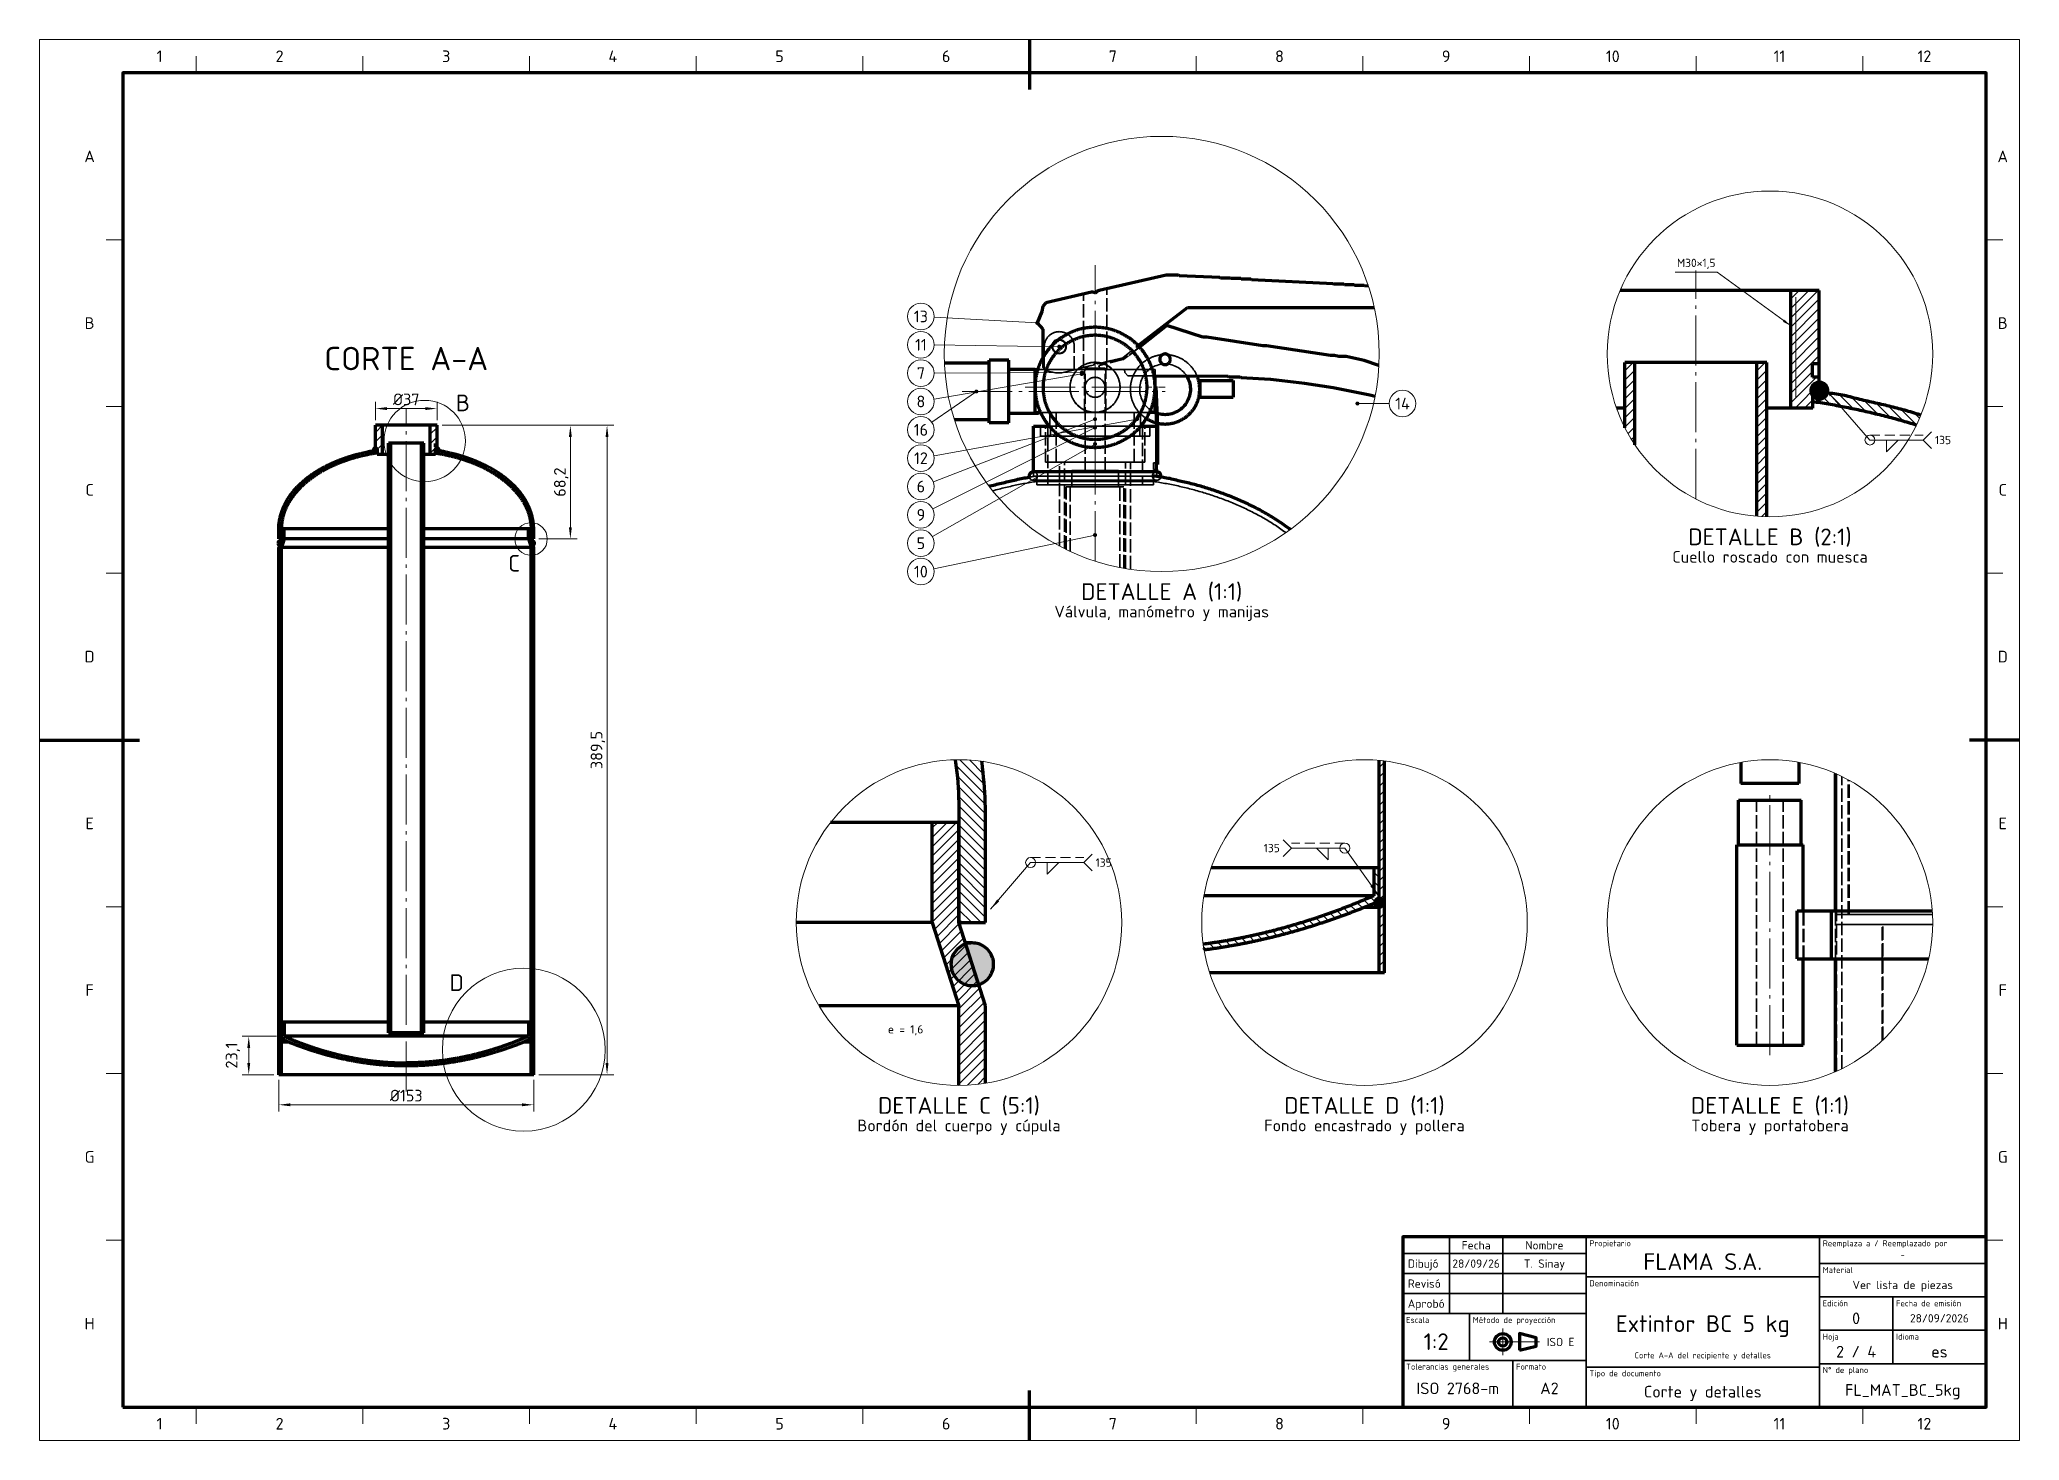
# Model space of a CAD drawing. Header units: millimetres. Extents: x 0 to 2382, y 0 to 420.
# Drawn here: x 654 to 1248, y 0 to 420 of the extents above; entities that cross this region are included whole.
import ezdxf
from ezdxf.enums import TextEntityAlignment as Align

# ---------------------------------------------------------------- set-up
doc = ezdxf.new("R2010")
doc.units = ezdxf.units.MM
for name, pattern in [('IRAM-E-TRAZOS', [5, 4, -1]), ('IRAM-F-TRAZO-PUNTO', [20, 15, -2, 1, -2]), ('ISO02-TRAZOS', [4.5, 3, -1.5])]:
    doc.linetypes.add(name, pattern=pattern)
for name, color, linetype, lineweight in [('01-VISIBLE', 7, 'CONTINUOUS', 70), ('02-OCULTA', 4, 'IRAM-E-TRAZOS', 35), ('03-EJE', 1, 'IRAM-F-TRAZO-PUNTO', 18), ('04-COTA', 3, 'CONTINUOUS', 18), ('05-RAYADO', 8, 'CONTINUOUS', 18), ('06-TEXTO', 7, 'CONTINUOUS', 25), ('07-RECUADRO', 7, 'CONTINUOUS', 70), ('08-FINA', 5, 'CONTINUOUS', 18), ('10-ROTULO', 7, 'CONTINUOUS', 35), ('11-TEXTO-ROTULO', 7, 'CONTINUOUS', 25), ('12-SOLDADURA', 6, 'CONTINUOUS', 18)]:
    doc.layers.add(name, color=color, linetype=linetype, lineweight=lineweight)
doc.styles.add('ISO3098', font='isocpeur.ttf')
doc.dimstyles.new('FLAMA-IRAM', dxfattribs={"dimtxt": 3.5, "dimasz": 3.5, "dimexe": 2, "dimexo": 1.5, "dimgap": 1, "dimtad": 1, "dimdec": 1, "dimtxsty": 'ISO3098', "dimblk": 'IRAM_FLECHA', "dimblk1": 'IRAM_FLECHA', "dimblk2": 'IRAM_FLECHA', "dimcen": 2.5, "dimclrd": 256, "dimclre": 256, "dimclrt": 256, "dimazin": 3, "dimtfac": 1, "dimtmove": 0, "dimatfit": 3, "dimlwd": 18, "dimlwe": 18})

msp = doc.modelspace()

# ---------------------------------------------------------------- texts
at = {"layer": '06-TEXTO', "style": 'ISO3098'}
for s, height, p in [('1', 3.5, (690, 415)), ('2', 3.5, (726, 415)), ('3', 3.5, (776, 415)), ('4', 3.5, (826, 415)), ('5', 3.5, (876, 415)), ('6', 3.5, (926, 415)), ('7', 3.5, (976, 415)), ('8', 3.5, (1026, 415)), ('9', 3.5, (1076, 415)), ('10', 3.5, (1126, 415)), ('11', 3.5, (1176, 415)), ('12', 3.5, (1219.5, 415)), ('A', 3.5, (669, 385)), ('A', 3.5, (1243, 385)), ('13', 3.5, (918.417, 337)), ('B', 3.5, (669, 335)), ('B', 3.5, (1243, 335)), ('CORTE A-A', 7, (764, 324.375)), ('11', 3.5, (918.417, 328.5)), ('7', 3.5, (918.417, 320)), ('B', 5, (781.011, 311.086)), ('8', 3.5, (918.417, 311.5)), ('14', 3.5, (1062.917, 310.885)), ('16', 3.5, (918.417, 303)), ('12', 3.5, (918.417, 294.5)), ('C', 3.5, (669, 285)), ('6', 3.5, (918.417, 286)), ('C', 3.5, (1243, 285)), ('9', 3.5, (918.417, 277.5)), ('DETALLE B (2:1)', 5, (1173.167, 270.917)), ('5', 3.5, (918.417, 269)), ('C', 5, (796.355, 262.991)), ('10', 3.5, (918.417, 260.5)), ('Cuello roscado con muesca', 3.5, (1173.167, 264.917)), ('DETALLE A (1:1)', 5, (990.667, 254.5)), ('Válvula, manómetro y manijas', 3.5, (990.667, 248.5)), ('D', 3.5, (669, 235)), ('D', 3.5, (1243, 235)), ('E', 3.5, (669, 185)), ('E', 3.5, (1243, 185)), ('F', 3.5, (669, 135)), ('D', 5, (779.156, 137.244)), ('F', 3.5, (1243, 135)), ('e = 1,6', 2.5, (913.833, 123.25)), ('DETALLE C (5:1)', 5, (929.833, 100.417)), ('DETALLE D (1:1)', 5, (1051.5, 100.417)), ('DETALLE E (1:1)', 5, (1173.167, 100.417)), ('Bordón del cuerpo y cúpula', 3.5, (929.833, 94.417)), ('Fondo encastrado y pollera', 3.5, (1051.5, 94.417)), ('Tobera y portatobera', 3.5, (1173.167, 94.417)), ('G', 3.5, (669, 85)), ('G', 3.5, (1243, 85)), ('H', 3.5, (669, 35)), ('H', 3.5, (1243, 35)), ('1', 3.5, (690, 5)), ('2', 3.5, (726, 5)), ('3', 3.5, (776, 5)), ('4', 3.5, (826, 5)), ('5', 3.5, (876, 5)), ('6', 3.5, (926, 5)), ('7', 3.5, (976, 5)), ('8', 3.5, (1026, 5)), ('9', 3.5, (1076, 5)), ('10', 3.5, (1126, 5)), ('11', 3.5, (1176, 5)), ('12', 3.5, (1219.5, 5))]:
    msp.add_text(s, height=height, dxfattribs=at).set_placement(p, align=Align.MIDDLE_CENTER)
msp.add_text('M30×1,5', height=2.5, dxfattribs=at).set_placement((1151.043, 351.05), align=Align.BOTTOM_CENTER)
at = {"layer": '11-TEXTO-ROTULO', "style": 'ISO3098'}
for s, height, p in [('Fecha', 2.5, (1085, 58.5)), ('Nombre', 2.5, (1105.5, 58.5)), ('28/09/26', 2.5, (1085, 53)), ('T. Sinay', 2.5, (1105.5, 53)), ('FLAMA S.A.', 5, (1153, 53.6)), ('-', 1.8, (1213, 55.6)), ('Ver lista de piezas', 2.5, (1213, 46.6)), ('Extintor BC 5 kg', 5, (1153, 35)), ('0', 3.5, (1199, 36.6)), ('28/09/2026', 2.5, (1224, 36.6)), ('1:2', 5, (1073, 29.6)), ('Corte A-A del recipiente y detalles', 1.8, (1153, 25.5)), ('2 / 4', 3.5, (1199, 26.6)), ('es', 3.5, (1224, 26.6)), ('ISO 2768-m', 3.5, (1079.5, 15.6)), ('A2', 3.5, (1107, 15.6)), ('Corte y detalles', 3.5, (1153, 14.6)), ('FL_MAT_BC_5kg', 3.5, (1213, 15.1))]:
    msp.add_text(s, height=height, dxfattribs=at).set_placement(p, align=Align.MIDDLE_CENTER)
for s, p in [('Propietario', (1119, 60)), ('Reemplaza a / Reemplazado por', (1189, 60)), ('Denominación', (1119, 48)), ('Material', (1189, 52)), ('Edición', (1189, 42)), ('Fecha de emisión', (1211, 42)), ('Escala', (1064, 37)), ('Método de proyección', (1084, 37)), ('Hoja', (1189, 32)), ('Idioma', (1211, 32)), ('Tolerancias generales', (1064, 23)), ('Formato', (1097, 23)), ('Tipo de documento', (1119, 21)), ('N° de plano', (1189, 22))]:
    msp.add_text(s, height=1.8, dxfattribs=at).set_placement(p, align=Align.TOP_LEFT)
for s, p in [('Dibujó', (1064.5, 53)), ('Revisó', (1064.5, 47)), ('Aprobó', (1064.5, 41))]:
    msp.add_text(s, height=2.5, dxfattribs=at).set_placement(p, align=Align.MIDDLE_LEFT)
msp.add_text('ISO E', height=2.5, dxfattribs=at).set_placement((1114.5, 29.5), align=Align.MIDDLE_RIGHT)
at = {"layer": '12-SOLDADURA', "style": 'ISO3098'}
for p in [(1222.667, 299.95), (970.833, 173.25)]:
    msp.add_text('135', height=2.5, dxfattribs=at).set_placement(p, align=Align.MIDDLE_LEFT)
msp.add_text('135', height=2.5, dxfattribs=at).set_placement((1026.1, 177.6), align=Align.MIDDLE_RIGHT)

# ---------------------------------------------------------------- blocks, each defined once
blk = doc.blocks.new('IRAM_FLECHA')
blk.add_solid([(0, 0), (-1, 0.125), (-1, -0.125)])

# ---------------------------------------------------------------- dimensions: what is measured, and where the dimension line sits
at = {"layer": '04-COTA'}
for base, p1, p2 in [((754.75, 309.375), (754.75, 304.375), (773.25, 304.375)), ((725.75, 100.625), (725.75, 109.625), (802.25, 109.625))]:
    msp.add_linear_dim(base=base, p1=p1, p2=p2, dimstyle='FLAMA-IRAM', override={"dimlfac": 2, "dimpost": '%%c<>'}, dxfattribs=at).render()
for base, p1, p2 in [((824.25, 109.625), (802.25, 109.625), (773.25, 304.375)), ((813.25, 270.268), (802.25, 270.268), (773.25, 304.375)), ((716.75, 109.625), (725.75, 109.625), (726.55, 121.175))]:
    msp.add_linear_dim(base=base, p1=p1, p2=p2, angle=90, dimstyle='FLAMA-IRAM', override={"dimlfac": 2}, dxfattribs=at).render()

# ---------------------------------------------------------------- hatches: boundary and pattern name
at = {"layer": '05-RAYADO'}
h = msp.add_hatch(dxfattribs=at)
h.set_pattern_fill('ANSI31', scale=0.629921)
h.paths.add_polyline_path([(1185.987, 314.75), (1185.987, 309.526), (1179.343, 309.526), (1179.343, 344.75), (1187.967, 344.75), (1187.967, 322.75), (1185.967, 322.75), (1185.967, 318.75), (1187.967, 318.75), (1187.967, 314.75)])
h = msp.add_hatch(dxfattribs=at)
h.set_pattern_fill('ANSI31', scale=0.629921)
h.paths.add_polyline_path([(1129.667, 323.15), (1132.667, 323.15), (1132.667, 298.469), (1132.563, 298.62), (1131.91, 299.624), (1131.281, 300.645), (1130.677, 301.68), (1130.1, 302.73), (1129.667, 303.564)])
h = msp.add_hatch(dxfattribs=at)
h.set_pattern_fill('ANSI31', scale=0.629921)
h.paths.add_polyline_path([(1172.267, 323.15), (1172.267, 276.928), (1171.968, 276.931), (1170.771, 276.975), (1169.574, 277.049), (1169.267, 277.075), (1169.267, 323.15)])
h = msp.add_hatch(color=7, dxfattribs=at)
h.dxf.hatch_style = 1
h.paths.add_polyline_path([(1190.495, 314.35), (1190.401, 313.959), (1190.248, 313.588), (1190.038, 313.245), (1189.777, 312.94), (1189.471, 312.679), (1189.129, 312.469), (1188.758, 312.315), (1188.367, 312.222), (1187.967, 312.19), (1187.566, 312.222), (1187.176, 312.315), (1186.804, 312.469), (1186.462, 312.679), (1186.156, 312.94), (1185.896, 313.245), (1185.686, 313.588), (1185.532, 313.959), (1185.438, 314.35), (1185.407, 314.75), (1185.438, 315.15), (1185.532, 315.541), (1185.686, 315.912), (1185.896, 316.255), (1186.156, 316.56), (1186.462, 316.821), (1186.804, 317.031), (1187.176, 317.185), (1187.566, 317.278), (1187.967, 317.31), (1188.367, 317.278), (1188.758, 317.185), (1189.129, 317.031), (1189.471, 316.821), (1189.777, 316.56), (1190.038, 316.255), (1190.248, 315.912), (1190.401, 315.541), (1190.495, 315.15), (1190.527, 314.75)])
h = msp.add_hatch(dxfattribs=at)
h.set_pattern_fill('ANSI31', scale=0.629921, angle=90)
h.paths.add_polyline_path([(1216.83, 304.569), (1216.447, 304.686), (1216.063, 304.803), (1215.679, 304.918), (1215.295, 305.033), (1214.911, 305.147), (1214.527, 305.26), (1214.142, 305.373), (1213.757, 305.484), (1213.372, 305.595), (1212.986, 305.705), (1212.601, 305.815), (1212.215, 305.923), (1211.829, 306.031), (1211.443, 306.139), (1211.056, 306.245), (1210.669, 306.35), (1210.283, 306.455), (1209.895, 306.559), (1209.508, 306.663), (1209.121, 306.765), (1208.733, 306.867), (1208.345, 306.968), (1207.957, 307.069), (1207.569, 307.168), (1207.18, 307.267), (1206.792, 307.365), (1206.403, 307.463), (1206.014, 307.559), (1205.625, 307.655), (1205.235, 307.75), (1204.846, 307.845), (1204.456, 307.939), (1204.066, 308.032), (1203.676, 308.124), (1203.286, 308.215), (1202.895, 308.306), (1202.505, 308.396), (1202.114, 308.485), (1201.723, 308.574), (1201.332, 308.662), (1200.94, 308.749), (1200.549, 308.835), (1200.157, 308.921), (1199.766, 309.006), (1199.374, 309.09), (1198.982, 309.173), (1198.589, 309.256), (1198.197, 309.338), (1197.805, 309.419), (1197.412, 309.5), (1197.019, 309.58), (1196.626, 309.659), (1196.233, 309.737), (1195.84, 309.815), (1195.446, 309.892), (1195.053, 309.968), (1194.659, 310.044), (1194.265, 310.118), (1193.871, 310.193), (1193.477, 310.266), (1193.083, 310.339), (1192.689, 310.411), (1192.294, 310.482), (1191.9, 310.552), (1191.505, 310.622), (1191.11, 310.691), (1190.715, 310.76), (1190.32, 310.827), (1189.925, 310.894), (1189.53, 310.961), (1189.134, 311.026), (1188.739, 311.091), (1188.343, 311.155), (1187.947, 311.219), (1187.551, 311.282), (1187.155, 311.344), (1186.759, 311.405), (1186.363, 311.466), (1185.967, 311.526), (1185.967, 314.75), (1186.371, 314.69), (1186.776, 314.629), (1187.181, 314.569), (1187.586, 314.508), (1187.99, 314.447), (1188.395, 314.386), (1188.8, 314.325), (1189.204, 314.264), (1189.609, 314.203), (1190.014, 314.141), (1190.418, 314.079), (1190.823, 314.017), (1191.227, 313.955), (1191.632, 313.892), (1192.036, 313.829), (1192.44, 313.765), (1192.845, 313.701), (1193.249, 313.637), (1193.653, 313.571), (1194.056, 313.505), (1194.46, 313.437), (1194.864, 313.368), (1195.267, 313.297), (1195.669, 313.223), (1196.071, 313.145), (1196.471, 313.061), (1196.87, 312.967), (1197.264, 312.859), (1197.657, 312.744), (1198.05, 312.631), (1198.446, 312.526), (1198.843, 312.426), (1199.24, 312.329), (1199.638, 312.234), (1200.037, 312.14), (1200.435, 312.047), (1200.834, 311.955), (1201.233, 311.863), (1201.632, 311.771), (1202.031, 311.68), (1202.43, 311.589), (1202.829, 311.498), (1203.228, 311.407), (1203.627, 311.316), (1204.026, 311.224), (1204.425, 311.133), (1204.823, 311.041), (1205.222, 310.949), (1205.621, 310.857), (1206.019, 310.764), (1206.418, 310.671), (1206.816, 310.577), (1207.215, 310.483), (1207.613, 310.389), (1208.011, 310.294), (1208.409, 310.198), (1208.807, 310.101), (1209.204, 310.004), (1209.601, 309.906), (1209.999, 309.807), (1210.395, 309.707), (1210.792, 309.606), (1211.188, 309.504), (1211.584, 309.4), (1211.98, 309.296), (1212.375, 309.19), (1212.77, 309.083), (1213.165, 308.975), (1213.56, 308.866), (1213.954, 308.756), (1214.347, 308.644), (1214.741, 308.531), (1215.134, 308.417), (1215.527, 308.302), (1215.919, 308.186), (1216.311, 308.068), (1216.703, 307.949), (1217.094, 307.829), (1217.485, 307.708), (1217.875, 307.586), (1218.266, 307.463), (1218.423, 307.413), (1218.283, 307.062), (1217.811, 305.961), (1217.311, 304.871), (1217.121, 304.48)])
h = msp.add_hatch(dxfattribs=at)
h.set_pattern_fill('ANSI31', scale=0.62992)
h.paths.add_polyline_path([(756.906, 295.569), (755.245, 295.569), (755.245, 296.875), (754.75, 296.875), (754.75, 304.375), (756.906, 304.375)])
h = msp.add_hatch(dxfattribs=at)
h.set_pattern_fill('ANSI31', scale=0.62992)
h.paths.add_polyline_path([(773.25, 296.875), (772.755, 296.875), (772.755, 295.569), (771.094, 295.569), (771.094, 304.375), (773.25, 304.375), (773.25, 298.875), (772.75, 298.875), (772.75, 297.875), (773.25, 297.875)])
h = msp.add_hatch(color=7, dxfattribs=at)
h.dxf.hatch_style = 1
h.paths.add_polyline_path([(754.11, 296.875), (754.118, 296.975), (754.141, 297.073), (754.18, 297.166), (754.232, 297.251), (754.297, 297.328), (754.374, 297.393), (754.459, 297.445), (754.552, 297.484), (754.65, 297.507), (754.75, 297.515), (754.85, 297.507), (754.948, 297.484), (755.041, 297.445), (755.126, 297.393), (755.203, 297.328), (755.268, 297.251), (755.32, 297.166), (755.359, 297.073), (755.382, 296.975), (755.39, 296.875), (755.382, 296.775), (755.359, 296.677), (755.32, 296.584), (755.268, 296.499), (755.203, 296.422), (755.126, 296.357), (755.041, 296.305), (754.948, 296.266), (754.85, 296.243), (754.75, 296.235), (754.65, 296.243), (754.552, 296.266), (754.459, 296.305), (754.374, 296.357), (754.297, 296.422), (754.232, 296.499), (754.18, 296.584), (754.141, 296.677), (754.118, 296.775)])
h = msp.add_hatch(color=7, dxfattribs=at)
h.dxf.hatch_style = 1
h.paths.add_polyline_path([(759.425, 122.175), (758.675, 122.175), (758.675, 298.975), (759.425, 298.975)])
h = msp.add_hatch(color=7, dxfattribs=at)
h.dxf.hatch_style = 1
h.paths.add_polyline_path([(768.575, 298.975), (769.325, 298.975), (769.325, 122.175), (768.575, 122.175)])
h = msp.add_hatch(color=7, dxfattribs=at)
h.dxf.hatch_style = 1
h.paths.add_polyline_path([(773.89, 296.875), (773.882, 296.775), (773.859, 296.677), (773.82, 296.584), (773.768, 296.499), (773.703, 296.422), (773.626, 296.357), (773.541, 296.305), (773.448, 296.266), (773.35, 296.243), (773.25, 296.235), (773.15, 296.243), (773.052, 296.266), (772.959, 296.305), (772.874, 296.357), (772.797, 296.422), (772.732, 296.499), (772.68, 296.584), (772.641, 296.677), (772.618, 296.775), (772.61, 296.875), (772.618, 296.975), (772.641, 297.073), (772.68, 297.166), (772.732, 297.251), (772.797, 297.328), (772.874, 297.393), (772.959, 297.445), (773.052, 297.484), (773.15, 297.507), (773.25, 297.515), (773.35, 297.507), (773.448, 297.484), (773.541, 297.445), (773.626, 297.393), (773.703, 297.328), (773.768, 297.251), (773.82, 297.166), (773.859, 297.073), (773.882, 296.975)])
h = msp.add_hatch(color=7, dxfattribs=at)
h.dxf.hatch_style = 1
h.paths.add_polyline_path([(726.55, 270.268), (725.75, 270.268), (725.75, 273.268), (725.75, 273.37), (725.751, 273.473), (725.753, 273.575), (725.755, 273.677), (725.758, 273.78), (725.762, 273.882), (725.767, 273.984), (725.772, 274.086), (725.777, 274.188), (725.784, 274.29), (725.791, 274.392), (725.799, 274.495), (725.807, 274.596), (725.816, 274.698), (725.826, 274.8), (725.837, 274.902), (725.848, 275.004), (725.86, 275.105), (725.872, 275.207), (725.886, 275.308), (725.899, 275.41), (725.914, 275.511), (725.929, 275.612), (725.945, 275.713), (725.962, 275.814), (725.979, 275.915), (725.996, 276.016), (726.015, 276.116), (726.034, 276.217), (726.054, 276.317), (726.074, 276.418), (726.095, 276.518), (726.117, 276.618), (726.139, 276.718), (726.162, 276.817), (726.186, 276.917), (726.21, 277.016), (726.235, 277.116), (726.26, 277.215), (726.286, 277.314), (726.313, 277.412), (726.34, 277.511), (726.368, 277.609), (726.396, 277.708), (726.426, 277.806), (726.455, 277.904), (726.486, 278.001), (726.517, 278.099), (726.548, 278.196), (726.58, 278.293), (726.613, 278.39), (726.646, 278.487), (726.68, 278.584), (726.715, 278.68), (726.75, 278.776), (726.785, 278.872), (726.822, 278.968), (726.858, 279.063), (726.896, 279.158), (726.933, 279.253), (726.972, 279.348), (727.011, 279.443), (727.05, 279.537), (727.09, 279.631), (727.131, 279.725), (727.172, 279.819), (727.214, 279.912), (727.256, 280.006), (727.299, 280.099), (727.342, 280.191), (727.386, 280.284), (727.43, 280.376), (727.475, 280.468), (727.52, 280.56), (727.566, 280.651), (727.612, 280.742), (727.659, 280.833), (727.706, 280.924), (727.754, 281.015), (727.802, 281.105), (727.851, 281.195), (727.9, 281.285), (727.95, 281.374), (728, 281.463), (728.051, 281.552), (728.102, 281.641), (728.154, 281.729), (728.206, 281.817), (728.258, 281.905), (728.311, 281.992), (728.365, 282.08), (728.418, 282.167), (728.473, 282.253), (728.527, 282.34), (728.583, 282.426), (728.638, 282.512), (728.694, 282.598), (728.751, 282.683), (728.807, 282.768), (728.865, 282.853), (728.922, 282.937), (728.98, 283.022), (729.039, 283.106), (729.098, 283.189), (729.157, 283.273), (729.217, 283.356), (729.277, 283.439), (729.337, 283.521), (729.398, 283.603), (729.459, 283.685), (729.521, 283.767), (729.583, 283.849), (729.645, 283.93), (729.708, 284.01), (729.771, 284.091), (729.834, 284.171), (729.898, 284.251), (729.962, 284.331), (730.027, 284.41), (730.092, 284.49), (730.157, 284.568), (730.222, 284.647), (730.288, 284.725), (730.355, 284.803), (730.421, 284.881), (730.488, 284.958), (730.555, 285.035), (730.623, 285.112), (730.691, 285.189), (730.759, 285.265), (730.827, 285.341), (730.896, 285.417), (730.965, 285.492), (731.035, 285.567), (731.105, 285.642), (731.175, 285.717), (731.245, 285.791), (731.316, 285.865), (731.387, 285.939), (731.458, 286.012), (731.529, 286.085), (731.601, 286.158), (731.673, 286.231), (731.746, 286.303), (731.818, 286.375), (731.891, 286.447), (731.965, 286.518), (732.038, 286.589), (732.112, 286.66), (732.186, 286.731), (732.26, 286.801), (732.335, 286.871), (732.41, 286.941), (732.485, 287.01), (732.56, 287.08), (732.636, 287.149), (732.712, 287.217), (732.788, 287.286), (732.864, 287.354), (732.941, 287.422), (733.018, 287.489), (733.095, 287.556), (733.172, 287.623), (733.25, 287.69), (733.327, 287.756), (733.405, 287.823), (733.484, 287.889), (733.562, 287.954), (733.641, 288.02), (733.72, 288.085), (733.799, 288.149), (733.878, 288.214), (733.958, 288.278), (734.038, 288.342), (734.118, 288.406), (734.198, 288.469), (734.279, 288.533), (734.359, 288.595), (734.44, 288.658), (734.521, 288.721), (734.603, 288.783), (734.684, 288.845), (734.766, 288.906), (734.848, 288.967), (734.93, 289.028), (735.012, 289.089), (735.095, 289.15), (735.177, 289.21), (735.26, 289.27), (735.343, 289.33), (735.426, 289.389), (735.51, 289.449), (735.593, 289.508), (735.677, 289.566), (735.761, 289.625), (735.845, 289.683), (735.93, 289.741), (736.014, 289.799), (736.099, 289.856), (736.184, 289.913), (736.269, 289.97), (736.354, 290.027), (736.439, 290.083), (736.525, 290.139), (736.61, 290.195), (736.696, 290.251), (736.782, 290.306), (736.868, 290.362), (736.955, 290.417), (737.041, 290.471), (737.128, 290.526), (737.215, 290.58), (737.302, 290.634), (737.389, 290.687), (737.476, 290.741), (737.563, 290.794), (737.651, 290.847), (737.739, 290.899), (737.827, 290.952), (737.915, 291.004), (738.003, 291.056), (738.091, 291.108), (738.18, 291.159), (738.268, 291.21), (738.357, 291.261), (738.446, 291.312), (738.535, 291.363), (738.624, 291.413), (738.713, 291.463), (738.802, 291.512), (738.892, 291.562), (738.982, 291.611), (739.071, 291.66), (739.161, 291.709), (739.251, 291.758), (739.342, 291.806), (739.432, 291.854), (739.522, 291.902), (739.613, 291.95), (739.704, 291.997), (739.794, 292.044), (739.885, 292.091), (739.976, 292.138), (740.067, 292.184), (740.159, 292.231), (740.25, 292.277), (740.342, 292.323), (740.433, 292.368), (740.525, 292.414), (740.617, 292.459), (740.709, 292.504), (740.801, 292.548), (740.893, 292.593), (740.985, 292.637), (741.077, 292.681), (741.17, 292.725), (741.262, 292.769), (741.355, 292.812), (741.448, 292.855), (741.541, 292.898), (741.634, 292.941), (741.727, 292.983), (741.82, 293.026), (741.913, 293.068), (742.006, 293.109), (742.1, 293.151), (742.194, 293.192), (742.287, 293.233), (742.381, 293.274), (742.475, 293.315), (742.569, 293.355), (742.663, 293.396), (742.757, 293.436), (742.851, 293.475), (742.946, 293.515), (743.04, 293.554), (743.135, 293.593), (743.23, 293.632), (743.324, 293.67), (743.419, 293.709), (743.514, 293.747), (743.609, 293.785), (743.704, 293.822), (743.8, 293.86), (743.895, 293.897), (743.99, 293.934), (744.086, 293.971), (744.181, 294.007), (744.277, 294.043), (744.373, 294.08), (744.469, 294.116), (744.564, 294.151), (744.66, 294.187), (744.756, 294.222), (744.852, 294.257), (744.949, 294.292), (745.045, 294.327), (745.141, 294.362), (745.237, 294.397), (745.334, 294.431), (745.43, 294.465), (745.527, 294.499), (745.623, 294.533), (745.72, 294.567), (745.816, 294.6), (745.913, 294.634), (746.01, 294.667), (746.107, 294.7), (746.204, 294.733), (746.3, 294.766), (746.397, 294.799), (746.494, 294.831), (746.591, 294.863), (746.689, 294.896), (746.786, 294.928), (746.883, 294.959), (746.98, 294.991), (747.078, 295.022), (747.175, 295.053), (747.273, 295.084), (747.37, 295.115), (747.468, 295.145), (747.566, 295.175), (747.664, 295.205), (747.762, 295.234), (747.86, 295.263), (747.958, 295.292), (748.056, 295.32), (748.155, 295.349), (748.253, 295.376), (748.352, 295.404), (748.45, 295.431), (748.549, 295.458), (748.648, 295.485), (748.747, 295.511), (748.846, 295.538), (748.945, 295.563), (749.044, 295.589), (749.143, 295.614), (749.242, 295.639), (749.341, 295.664), (749.441, 295.689), (749.54, 295.713), (749.639, 295.737), (749.739, 295.761), (749.838, 295.785), (749.938, 295.808), (750.038, 295.832), (750.137, 295.855), (750.237, 295.878), (750.336, 295.902), (750.436, 295.925), (750.536, 295.948), (750.636, 295.971), (750.735, 295.994), (750.835, 296.016), (750.935, 296.039), (751.034, 296.062), (751.134, 296.085), (751.234, 296.108), (751.334, 296.13), (751.433, 296.153), (751.533, 296.176), (751.633, 296.199), (751.732, 296.222), (751.832, 296.246), (751.932, 296.27), (752.031, 296.294), (752.13, 296.319), (752.229, 296.345), (752.327, 296.373), (752.426, 296.402), (752.524, 296.429), (752.624, 296.453), (752.724, 296.474), (752.824, 296.493), (752.925, 296.512), (753.026, 296.53), (753.127, 296.547), (753.228, 296.564), (753.329, 296.58), (753.43, 296.597), (753.531, 296.613), (753.632, 296.629), (753.733, 296.645), (753.834, 296.66), (753.935, 296.676), (754.036, 296.692), (754.137, 296.707), (754.238, 296.723), (754.339, 296.738), (754.441, 296.754), (754.542, 296.769), (754.643, 296.784), (754.744, 296.799), (754.845, 296.814), (754.946, 296.83), (755.048, 296.845), (755.149, 296.86), (755.25, 296.875), (755.25, 296.069), (755.151, 296.054), (755.052, 296.039), (754.953, 296.023), (754.854, 296.008), (754.755, 295.992), (754.656, 295.976), (754.557, 295.96), (754.458, 295.944), (754.359, 295.928), (754.26, 295.911), (754.162, 295.894), (754.063, 295.877), (753.964, 295.86), (753.865, 295.843), (753.767, 295.826), (753.668, 295.808), (753.569, 295.79), (753.471, 295.772), (753.372, 295.754), (753.274, 295.736), (753.175, 295.717), (753.077, 295.698), (752.978, 295.68), (752.88, 295.66), (752.782, 295.641), (752.683, 295.622), (752.585, 295.602), (752.487, 295.582), (752.389, 295.562), (752.291, 295.542), (752.192, 295.522), (752.094, 295.501), (751.996, 295.481), (751.898, 295.46), (751.8, 295.439), (751.702, 295.418), (751.604, 295.396), (751.507, 295.375), (751.409, 295.353), (751.311, 295.331), (751.213, 295.309), (751.116, 295.286), (751.018, 295.264), (750.92, 295.241), (750.823, 295.218), (750.725, 295.195), (750.628, 295.172), (750.53, 295.149), (750.433, 295.125), (750.336, 295.101), (750.238, 295.077), (750.141, 295.053), (750.044, 295.029), (749.947, 295.004), (749.849, 294.98), (749.752, 294.955), (749.655, 294.93), (749.558, 294.904), (749.462, 294.879), (749.365, 294.853), (749.268, 294.827), (749.171, 294.801), (749.074, 294.775), (748.978, 294.749), (748.881, 294.722), (748.784, 294.695), (748.688, 294.668), (748.591, 294.641), (748.495, 294.614), (748.399, 294.586), (748.302, 294.559), (748.206, 294.531), (748.11, 294.503), (748.014, 294.474), (747.918, 294.446), (747.822, 294.417), (747.726, 294.388), (747.63, 294.359), (747.534, 294.33), (747.438, 294.3), (747.343, 294.271), (747.247, 294.241), (747.151, 294.211), (747.056, 294.181), (746.96, 294.15), (746.865, 294.119), (746.77, 294.089), (746.674, 294.058), (746.579, 294.026), (746.484, 293.995), (746.389, 293.963), (746.294, 293.932), (746.199, 293.899), (746.104, 293.867), (746.009, 293.835), (745.914, 293.802), (745.82, 293.769), (745.725, 293.736), (745.63, 293.703), (745.536, 293.67), (745.442, 293.636), (745.347, 293.602), (745.253, 293.568), (745.159, 293.534), (745.065, 293.5), (744.971, 293.465), (744.877, 293.43), (744.783, 293.395), (744.689, 293.36), (744.595, 293.325), (744.502, 293.289), (744.408, 293.253), (744.315, 293.217), (744.221, 293.181), (744.128, 293.144), (744.035, 293.108), (743.941, 293.071), (743.848, 293.034), (743.755, 292.996), (743.662, 292.959), (743.569, 292.921), (743.477, 292.883), (743.384, 292.845), (743.291, 292.807), (743.199, 292.768), (743.107, 292.729), (743.014, 292.69), (742.922, 292.651), (742.83, 292.612), (742.738, 292.572), (742.646, 292.532), (742.554, 292.492), (742.462, 292.452), (742.371, 292.411), (742.279, 292.371), (742.188, 292.33), (742.096, 292.289), (742.005, 292.247), (741.914, 292.206), (741.823, 292.164), (741.732, 292.122), (741.641, 292.08), (741.55, 292.037), (741.459, 291.995), (741.369, 291.952), (741.278, 291.909), (741.188, 291.865), (741.098, 291.822), (741.007, 291.778), (740.917, 291.734), (740.827, 291.69), (740.738, 291.645), (740.648, 291.601), (740.558, 291.556), (740.469, 291.511), (740.38, 291.465), (740.29, 291.42), (740.201, 291.374), (740.112, 291.328), (740.023, 291.282), (739.934, 291.235), (739.846, 291.189), (739.757, 291.142), (739.669, 291.095), (739.581, 291.047), (739.492, 291), (739.404, 290.952), (739.316, 290.904), (739.229, 290.855), (739.141, 290.807), (739.053, 290.758), (738.966, 290.709), (738.879, 290.66), (738.792, 290.61), (738.705, 290.56), (738.618, 290.51), (738.531, 290.46), (738.444, 290.41), (738.358, 290.359), (738.272, 290.308), (738.186, 290.257), (738.1, 290.205), (738.014, 290.154), (737.928, 290.102), (737.842, 290.05), (737.757, 289.997), (737.672, 289.945), (737.586, 289.892), (737.502, 289.839), (737.417, 289.785), (737.332, 289.732), (737.247, 289.678), (737.163, 289.624), (737.079, 289.57), (736.995, 289.515), (736.911, 289.46), (736.827, 289.405), (736.744, 289.35), (736.66, 289.294), (736.577, 289.238), (736.494, 289.182), (736.411, 289.126), (736.329, 289.069), (736.246, 289.012), (736.164, 288.955), (736.082, 288.898), (736, 288.84), (735.918, 288.782), (735.836, 288.724), (735.755, 288.666), (735.673, 288.607), (735.592, 288.548), (735.511, 288.489), (735.431, 288.43), (735.35, 288.37), (735.27, 288.31), (735.19, 288.25), (735.11, 288.19), (735.03, 288.129), (734.951, 288.068), (734.871, 288.007), (734.792, 287.945), (734.713, 287.883), (734.635, 287.821), (734.556, 287.759), (734.478, 287.696), (734.4, 287.634), (734.322, 287.57), (734.244, 287.507), (734.167, 287.443), (734.09, 287.379), (734.013, 287.315), (733.936, 287.251), (733.86, 287.186), (733.783, 287.121), (733.707, 287.056), (733.631, 286.99), (733.556, 286.924), (733.481, 286.858), (733.405, 286.792), (733.331, 286.725), (733.256, 286.658), (733.182, 286.591), (733.108, 286.524), (733.034, 286.456), (732.96, 286.388), (732.887, 286.32), (732.814, 286.251), (732.741, 286.182), (732.668, 286.113), (732.596, 286.044), (732.524, 285.974), (732.452, 285.904), (732.381, 285.834), (732.31, 285.764), (732.239, 285.693), (732.168, 285.622), (732.098, 285.55), (732.028, 285.479), (731.958, 285.407), (731.888, 285.335), (731.819, 285.262), (731.75, 285.189), (731.682, 285.116), (731.613, 285.043), (731.545, 284.969), (731.478, 284.895), (731.41, 284.821), (731.343, 284.747), (731.277, 284.672), (731.21, 284.597), (731.144, 284.521), (731.078, 284.446), (731.013, 284.37), (730.948, 284.294), (730.883, 284.217), (730.819, 284.14), (730.755, 284.063), (730.691, 283.986), (730.627, 283.908), (730.564, 283.831), (730.502, 283.752), (730.439, 283.674), (730.377, 283.595), (730.316, 283.516), (730.255, 283.437), (730.194, 283.357), (730.133, 283.277), (730.073, 283.197), (730.013, 283.117), (729.954, 283.036), (729.895, 282.955), (729.836, 282.874), (729.778, 282.792), (729.72, 282.71), (729.663, 282.628), (729.606, 282.546), (729.549, 282.463), (729.493, 282.38), (729.437, 282.297), (729.381, 282.214), (729.326, 282.13), (729.272, 282.046), (729.218, 281.961), (729.164, 281.877), (729.111, 281.792), (729.058, 281.707), (729.006, 281.621), (728.954, 281.536), (728.902, 281.45), (728.852, 281.363), (728.801, 281.277), (728.751, 281.19), (728.702, 281.103), (728.653, 281.015), (728.604, 280.928), (728.556, 280.84), (728.509, 280.751), (728.462, 280.663), (728.415, 280.574), (728.369, 280.485), (728.323, 280.396), (728.278, 280.306), (728.234, 280.217), (728.19, 280.127), (728.146, 280.036), (728.103, 279.946), (728.06, 279.855), (728.018, 279.764), (727.976, 279.673), (727.935, 279.582), (727.894, 279.49), (727.854, 279.399), (727.814, 279.307), (727.775, 279.214), (727.736, 279.122), (727.698, 279.03), (727.66, 278.937), (727.622, 278.844), (727.586, 278.751), (727.549, 278.657), (727.514, 278.563), (727.479, 278.47), (727.444, 278.375), (727.411, 278.281), (727.378, 278.186), (727.345, 278.092), (727.314, 277.997), (727.283, 277.901), (727.252, 277.806), (727.223, 277.71), (727.194, 277.614), (727.166, 277.518), (727.139, 277.421), (727.113, 277.325), (727.087, 277.228), (727.062, 277.131), (727.038, 277.033), (727.014, 276.936), (726.991, 276.838), (726.969, 276.741), (726.947, 276.643), (726.926, 276.545), (726.906, 276.447), (726.885, 276.349), (726.866, 276.25), (726.846, 276.152), (726.827, 276.054), (726.809, 275.955), (726.79, 275.857), (726.772, 275.758), (726.755, 275.66), (726.738, 275.561), (726.721, 275.462), (726.704, 275.363), (726.687, 275.264), (726.671, 275.166), (726.655, 275.067), (726.64, 274.968), (726.626, 274.868), (726.613, 274.769), (726.601, 274.669), (726.591, 274.57), (726.583, 274.47), (726.576, 274.37), (726.57, 274.27), (726.565, 274.17), (726.561, 274.07), (726.558, 273.969), (726.556, 273.869), (726.554, 273.769), (726.552, 273.669), (726.551, 273.569), (726.551, 273.468), (726.55, 273.368), (726.55, 273.268)])
h = msp.add_hatch(color=7, dxfattribs=at)
h.dxf.hatch_style = 1
h.paths.add_polyline_path([(802.25, 273.268), (802.25, 270.268), (801.45, 270.268), (801.45, 273.268), (801.45, 273.368), (801.449, 273.468), (801.449, 273.569), (801.448, 273.669), (801.446, 273.769), (801.444, 273.869), (801.442, 273.969), (801.439, 274.07), (801.435, 274.17), (801.43, 274.27), (801.424, 274.37), (801.417, 274.47), (801.409, 274.57), (801.399, 274.669), (801.387, 274.769), (801.374, 274.868), (801.36, 274.968), (801.345, 275.067), (801.329, 275.166), (801.313, 275.264), (801.296, 275.363), (801.279, 275.462), (801.262, 275.561), (801.245, 275.66), (801.228, 275.758), (801.21, 275.857), (801.191, 275.955), (801.173, 276.054), (801.154, 276.152), (801.134, 276.25), (801.115, 276.349), (801.094, 276.447), (801.074, 276.545), (801.053, 276.643), (801.031, 276.741), (801.009, 276.838), (800.986, 276.936), (800.962, 277.033), (800.938, 277.131), (800.913, 277.228), (800.887, 277.325), (800.861, 277.421), (800.834, 277.518), (800.806, 277.614), (800.777, 277.71), (800.748, 277.806), (800.717, 277.901), (800.686, 277.997), (800.655, 278.092), (800.622, 278.186), (800.589, 278.281), (800.556, 278.375), (800.521, 278.47), (800.486, 278.563), (800.451, 278.657), (800.414, 278.751), (800.378, 278.844), (800.34, 278.937), (800.302, 279.03), (800.264, 279.122), (800.225, 279.214), (800.186, 279.307), (800.146, 279.399), (800.106, 279.49), (800.065, 279.582), (800.024, 279.673), (799.982, 279.764), (799.94, 279.855), (799.897, 279.946), (799.854, 280.036), (799.81, 280.127), (799.766, 280.217), (799.722, 280.306), (799.677, 280.396), (799.631, 280.485), (799.585, 280.574), (799.538, 280.663), (799.491, 280.751), (799.444, 280.84), (799.396, 280.928), (799.347, 281.015), (799.298, 281.103), (799.249, 281.19), (799.199, 281.277), (799.148, 281.363), (799.098, 281.45), (799.046, 281.536), (798.994, 281.621), (798.942, 281.707), (798.889, 281.792), (798.836, 281.877), (798.782, 281.961), (798.728, 282.046), (798.674, 282.13), (798.619, 282.214), (798.563, 282.297), (798.507, 282.38), (798.451, 282.463), (798.394, 282.546), (798.337, 282.628), (798.28, 282.71), (798.222, 282.792), (798.164, 282.874), (798.105, 282.955), (798.046, 283.036), (797.987, 283.117), (797.927, 283.197), (797.867, 283.277), (797.806, 283.357), (797.745, 283.437), (797.684, 283.516), (797.623, 283.595), (797.561, 283.674), (797.498, 283.752), (797.436, 283.831), (797.373, 283.908), (797.309, 283.986), (797.245, 284.063), (797.181, 284.14), (797.117, 284.217), (797.052, 284.294), (796.987, 284.37), (796.922, 284.446), (796.856, 284.521), (796.79, 284.597), (796.723, 284.672), (796.657, 284.747), (796.59, 284.821), (796.522, 284.895), (796.455, 284.969), (796.387, 285.043), (796.318, 285.116), (796.25, 285.189), (796.181, 285.262), (796.112, 285.335), (796.042, 285.407), (795.972, 285.479), (795.902, 285.55), (795.832, 285.622), (795.761, 285.693), (795.69, 285.764), (795.619, 285.834), (795.548, 285.904), (795.476, 285.974), (795.404, 286.044), (795.332, 286.113), (795.259, 286.182), (795.186, 286.251), (795.113, 286.32), (795.04, 286.388), (794.966, 286.456), (794.892, 286.524), (794.818, 286.591), (794.744, 286.658), (794.669, 286.725), (794.595, 286.792), (794.519, 286.858), (794.444, 286.924), (794.369, 286.99), (794.293, 287.056), (794.217, 287.121), (794.14, 287.186), (794.064, 287.251), (793.987, 287.315), (793.91, 287.379), (793.833, 287.443), (793.756, 287.507), (793.678, 287.57), (793.6, 287.634), (793.522, 287.696), (793.444, 287.759), (793.365, 287.821), (793.287, 287.883), (793.208, 287.945), (793.129, 288.007), (793.049, 288.068), (792.97, 288.129), (792.89, 288.19), (792.81, 288.25), (792.73, 288.31), (792.65, 288.37), (792.569, 288.43), (792.489, 288.489), (792.408, 288.548), (792.327, 288.607), (792.245, 288.666), (792.164, 288.724), (792.082, 288.782), (792, 288.84), (791.918, 288.898), (791.836, 288.955), (791.754, 289.012), (791.671, 289.069), (791.589, 289.126), (791.506, 289.182), (791.423, 289.238), (791.34, 289.294), (791.256, 289.35), (791.173, 289.405), (791.089, 289.46), (791.005, 289.515), (790.921, 289.57), (790.837, 289.624), (790.753, 289.678), (790.668, 289.732), (790.583, 289.785), (790.498, 289.839), (790.414, 289.892), (790.328, 289.945), (790.243, 289.997), (790.158, 290.05), (790.072, 290.102), (789.986, 290.154), (789.9, 290.205), (789.814, 290.257), (789.728, 290.308), (789.642, 290.359), (789.556, 290.41), (789.469, 290.46), (789.382, 290.51), (789.295, 290.56), (789.208, 290.61), (789.121, 290.66), (789.034, 290.709), (788.947, 290.758), (788.859, 290.807), (788.771, 290.855), (788.684, 290.904), (788.596, 290.952), (788.508, 291), (788.419, 291.047), (788.331, 291.095), (788.243, 291.142), (788.154, 291.189), (788.066, 291.235), (787.977, 291.282), (787.888, 291.328), (787.799, 291.374), (787.71, 291.42), (787.62, 291.465), (787.531, 291.511), (787.442, 291.556), (787.352, 291.601), (787.262, 291.645), (787.173, 291.69), (787.083, 291.734), (786.993, 291.778), (786.902, 291.822), (786.812, 291.865), (786.722, 291.909), (786.631, 291.952), (786.541, 291.995), (786.45, 292.037), (786.359, 292.08), (786.268, 292.122), (786.177, 292.164), (786.086, 292.206), (785.995, 292.247), (785.904, 292.289), (785.812, 292.33), (785.721, 292.371), (785.629, 292.411), (785.538, 292.452), (785.446, 292.492), (785.354, 292.532), (785.262, 292.572), (785.17, 292.612), (785.078, 292.651), (784.986, 292.69), (784.893, 292.729), (784.801, 292.768), (784.709, 292.807), (784.616, 292.845), (784.523, 292.883), (784.431, 292.921), (784.338, 292.959), (784.245, 292.996), (784.152, 293.034), (784.059, 293.071), (783.965, 293.108), (783.872, 293.144), (783.779, 293.181), (783.685, 293.217), (783.592, 293.253), (783.498, 293.289), (783.405, 293.325), (783.311, 293.36), (783.217, 293.395), (783.123, 293.43), (783.029, 293.465), (782.935, 293.5), (782.841, 293.534), (782.747, 293.568), (782.653, 293.602), (782.558, 293.636), (782.464, 293.67), (782.37, 293.703), (782.275, 293.736), (782.18, 293.769), (782.086, 293.802), (781.991, 293.835), (781.896, 293.867), (781.801, 293.899), (781.706, 293.932), (781.611, 293.963), (781.516, 293.995), (781.421, 294.026), (781.326, 294.058), (781.23, 294.089), (781.135, 294.119), (781.04, 294.15), (780.944, 294.181), (780.849, 294.211), (780.753, 294.241), (780.657, 294.271), (780.562, 294.3), (780.466, 294.33), (780.37, 294.359), (780.274, 294.388), (780.178, 294.417), (780.082, 294.446), (779.986, 294.474), (779.89, 294.503), (779.794, 294.531), (779.698, 294.559), (779.601, 294.586), (779.505, 294.614), (779.409, 294.641), (779.312, 294.668), (779.216, 294.695), (779.119, 294.722), (779.022, 294.749), (778.926, 294.775), (778.829, 294.801), (778.732, 294.827), (778.635, 294.853), (778.538, 294.879), (778.442, 294.904), (778.345, 294.93), (778.248, 294.955), (778.151, 294.98), (778.053, 295.004), (777.956, 295.029), (777.859, 295.053), (777.762, 295.077), (777.664, 295.101), (777.567, 295.125), (777.47, 295.149), (777.372, 295.172), (777.275, 295.195), (777.177, 295.218), (777.08, 295.241), (776.982, 295.264), (776.884, 295.286), (776.787, 295.309), (776.689, 295.331), (776.591, 295.353), (776.493, 295.375), (776.396, 295.396), (776.298, 295.418), (776.2, 295.439), (776.102, 295.46), (776.004, 295.481), (775.906, 295.501), (775.808, 295.522), (775.709, 295.542), (775.611, 295.562), (775.513, 295.582), (775.415, 295.602), (775.317, 295.622), (775.218, 295.641), (775.12, 295.66), (775.022, 295.68), (774.923, 295.698), (774.825, 295.717), (774.726, 295.736), (774.628, 295.754), (774.529, 295.772), (774.431, 295.79), (774.332, 295.808), (774.233, 295.826), (774.135, 295.843), (774.036, 295.86), (773.937, 295.877), (773.838, 295.894), (773.74, 295.911), (773.641, 295.928), (773.542, 295.944), (773.443, 295.96), (773.344, 295.976), (773.245, 295.992), (773.146, 296.008), (773.047, 296.023), (772.948, 296.039), (772.849, 296.054), (772.75, 296.069), (772.75, 296.875), (772.851, 296.86), (772.952, 296.845), (773.054, 296.83), (773.155, 296.814), (773.256, 296.799), (773.357, 296.784), (773.458, 296.769), (773.559, 296.754), (773.661, 296.738), (773.762, 296.723), (773.863, 296.707), (773.964, 296.692), (774.065, 296.676), (774.166, 296.66), (774.267, 296.645), (774.368, 296.629), (774.469, 296.613), (774.57, 296.597), (774.671, 296.58), (774.772, 296.564), (774.873, 296.547), (774.974, 296.53), (775.075, 296.512), (775.176, 296.493), (775.276, 296.474), (775.376, 296.453), (775.476, 296.429), (775.574, 296.402), (775.673, 296.373), (775.771, 296.345), (775.87, 296.319), (775.969, 296.294), (776.068, 296.27), (776.168, 296.246), (776.268, 296.222), (776.367, 296.199), (776.467, 296.176), (776.567, 296.153), (776.666, 296.13), (776.766, 296.108), (776.866, 296.085), (776.966, 296.062), (777.065, 296.039), (777.165, 296.016), (777.265, 295.994), (777.364, 295.971), (777.464, 295.948), (777.564, 295.925), (777.664, 295.902), (777.763, 295.878), (777.863, 295.855), (777.962, 295.832), (778.062, 295.808), (778.162, 295.785), (778.261, 295.761), (778.361, 295.737), (778.46, 295.713), (778.559, 295.689), (778.659, 295.664), (778.758, 295.639), (778.857, 295.614), (778.956, 295.589), (779.055, 295.563), (779.154, 295.538), (779.253, 295.511), (779.352, 295.485), (779.451, 295.458), (779.55, 295.431), (779.648, 295.404), (779.747, 295.376), (779.845, 295.349), (779.944, 295.32), (780.042, 295.292), (780.14, 295.263), (780.238, 295.234), (780.336, 295.205), (780.434, 295.175), (780.532, 295.145), (780.63, 295.115), (780.727, 295.084), (780.825, 295.053), (780.922, 295.022), (781.02, 294.991), (781.117, 294.959), (781.214, 294.928), (781.311, 294.896), (781.409, 294.863), (781.506, 294.831), (781.603, 294.799), (781.7, 294.766), (781.796, 294.733), (781.893, 294.7), (781.99, 294.667), (782.087, 294.634), (782.184, 294.6), (782.28, 294.567), (782.377, 294.533), (782.473, 294.499), (782.57, 294.465), (782.666, 294.431), (782.763, 294.397), (782.859, 294.362), (782.955, 294.327), (783.051, 294.292), (783.148, 294.257), (783.244, 294.222), (783.34, 294.187), (783.436, 294.151), (783.531, 294.116), (783.627, 294.08), (783.723, 294.043), (783.819, 294.007), (783.914, 293.971), (784.01, 293.934), (784.105, 293.897), (784.2, 293.86), (784.296, 293.822), (784.391, 293.785), (784.486, 293.747), (784.581, 293.709), (784.676, 293.67), (784.77, 293.632), (784.865, 293.593), (784.96, 293.554), (785.054, 293.515), (785.149, 293.475), (785.243, 293.436), (785.337, 293.396), (785.431, 293.355), (785.525, 293.315), (785.619, 293.274), (785.713, 293.233), (785.806, 293.192), (785.9, 293.151), (785.994, 293.109), (786.087, 293.068), (786.18, 293.026), (786.273, 292.983), (786.366, 292.941), (786.459, 292.898), (786.552, 292.855), (786.645, 292.812), (786.738, 292.769), (786.83, 292.725), (786.923, 292.681), (787.015, 292.637), (787.107, 292.593), (787.199, 292.548), (787.291, 292.504), (787.383, 292.459), (787.475, 292.414), (787.567, 292.368), (787.658, 292.323), (787.75, 292.277), (787.841, 292.231), (787.933, 292.184), (788.024, 292.138), (788.115, 292.091), (788.206, 292.044), (788.296, 291.997), (788.387, 291.95), (788.478, 291.902), (788.568, 291.854), (788.658, 291.806), (788.749, 291.758), (788.839, 291.709), (788.929, 291.66), (789.018, 291.611), (789.108, 291.562), (789.198, 291.512), (789.287, 291.463), (789.376, 291.413), (789.465, 291.363), (789.554, 291.312), (789.643, 291.261), (789.732, 291.21), (789.82, 291.159), (789.909, 291.108), (789.997, 291.056), (790.085, 291.004), (790.173, 290.952), (790.261, 290.899), (790.349, 290.847), (790.437, 290.794), (790.524, 290.741), (790.611, 290.687), (790.698, 290.634), (790.785, 290.58), (790.872, 290.526), (790.959, 290.471), (791.045, 290.417), (791.132, 290.362), (791.218, 290.306), (791.304, 290.251), (791.39, 290.195), (791.475, 290.139), (791.561, 290.083), (791.646, 290.027), (791.731, 289.97), (791.816, 289.913), (791.901, 289.856), (791.986, 289.799), (792.07, 289.741), (792.155, 289.683), (792.239, 289.625), (792.323, 289.566), (792.407, 289.508), (792.49, 289.449), (792.574, 289.389), (792.657, 289.33), (792.74, 289.27), (792.823, 289.21), (792.905, 289.15), (792.988, 289.089), (793.07, 289.028), (793.152, 288.967), (793.234, 288.906), (793.316, 288.845), (793.397, 288.783), (793.479, 288.721), (793.56, 288.658), (793.641, 288.595), (793.721, 288.533), (793.802, 288.469), (793.882, 288.406), (793.962, 288.342), (794.042, 288.278), (794.122, 288.214), (794.201, 288.149), (794.28, 288.085), (794.359, 288.02), (794.438, 287.954), (794.516, 287.889), (794.595, 287.823), (794.673, 287.756), (794.75, 287.69), (794.828, 287.623), (794.905, 287.556), (794.982, 287.489), (795.059, 287.422), (795.136, 287.354), (795.212, 287.286), (795.288, 287.217), (795.364, 287.149), (795.44, 287.08), (795.515, 287.01), (795.59, 286.941), (795.665, 286.871), (795.74, 286.801), (795.814, 286.731), (795.888, 286.66), (795.962, 286.589), (796.035, 286.518), (796.109, 286.447), (796.182, 286.375), (796.254, 286.303), (796.327, 286.231), (796.399, 286.158), (796.471, 286.085), (796.542, 286.012), (796.613, 285.939), (796.684, 285.865), (796.755, 285.791), (796.825, 285.717), (796.895, 285.642), (796.965, 285.567), (797.035, 285.492), (797.104, 285.417), (797.173, 285.341), (797.241, 285.265), (797.309, 285.189), (797.377, 285.112), (797.445, 285.035), (797.512, 284.958), (797.579, 284.881), (797.645, 284.803), (797.712, 284.725), (797.778, 284.647), (797.843, 284.568), (797.908, 284.49), (797.973, 284.41), (798.038, 284.331), (798.102, 284.251), (798.166, 284.171), (798.229, 284.091), (798.292, 284.01), (798.355, 283.93), (798.417, 283.849), (798.479, 283.767), (798.541, 283.685), (798.602, 283.603), (798.663, 283.521), (798.723, 283.439), (798.783, 283.356), (798.843, 283.273), (798.902, 283.189), (798.961, 283.106), (799.02, 283.022), (799.078, 282.937), (799.135, 282.853), (799.193, 282.768), (799.249, 282.683), (799.306, 282.598), (799.362, 282.512), (799.417, 282.426), (799.473, 282.34), (799.527, 282.253), (799.582, 282.167), (799.635, 282.08), (799.689, 281.992), (799.742, 281.905), (799.794, 281.817), (799.846, 281.729), (799.898, 281.641), (799.949, 281.552), (800, 281.463), (800.05, 281.374), (800.1, 281.285), (800.149, 281.195), (800.198, 281.105), (800.246, 281.015), (800.294, 280.924), (800.341, 280.833), (800.388, 280.742), (800.434, 280.651), (800.48, 280.56), (800.525, 280.468), (800.57, 280.376), (800.614, 280.284), (800.658, 280.191), (800.701, 280.099), (800.744, 280.006), (800.786, 279.912), (800.828, 279.819), (800.869, 279.725), (800.91, 279.631), (800.95, 279.537), (800.989, 279.443), (801.028, 279.348), (801.067, 279.253), (801.104, 279.158), (801.142, 279.063), (801.178, 278.968), (801.215, 278.872), (801.25, 278.776), (801.285, 278.68), (801.32, 278.584), (801.354, 278.487), (801.387, 278.39), (801.42, 278.293), (801.452, 278.196), (801.483, 278.099), (801.514, 278.001), (801.545, 277.904), (801.574, 277.806), (801.604, 277.708), (801.632, 277.609), (801.66, 277.511), (801.687, 277.412), (801.714, 277.314), (801.74, 277.215), (801.765, 277.116), (801.79, 277.016), (801.814, 276.917), (801.838, 276.817), (801.861, 276.718), (801.883, 276.618), (801.905, 276.518), (801.926, 276.418), (801.946, 276.317), (801.966, 276.217), (801.985, 276.116), (802.004, 276.016), (802.021, 275.915), (802.038, 275.814), (802.055, 275.713), (802.071, 275.612), (802.086, 275.511), (802.101, 275.41), (802.114, 275.308), (802.128, 275.207), (802.14, 275.105), (802.152, 275.004), (802.163, 274.902), (802.174, 274.8), (802.184, 274.698), (802.193, 274.596), (802.201, 274.495), (802.209, 274.392), (802.216, 274.29), (802.223, 274.188), (802.228, 274.086), (802.233, 273.984), (802.238, 273.882), (802.242, 273.78), (802.245, 273.677), (802.247, 273.575), (802.249, 273.473), (802.25, 273.37)])
h = msp.add_hatch(color=7, dxfattribs=at)
h.dxf.hatch_style = 1
h.paths.add_polyline_path([(726.55, 109.625), (725.75, 109.625), (725.75, 267.768), (726.55, 270.268), (726.55, 273.268), (727.35, 273.268), (727.35, 270.268), (726.55, 267.768)])
h = msp.add_hatch(color=7, dxfattribs=at)
h.dxf.hatch_style = 1
h.paths.add_polyline_path([(802.25, 267.768), (802.25, 109.625), (801.45, 109.625), (801.45, 267.768), (800.65, 270.268), (800.65, 273.268), (801.45, 273.268), (801.45, 270.268)])
h = msp.add_hatch(color=7, dxfattribs=at)
h.dxf.hatch_style = 1
h.paths.add_polyline_path([(725.51, 269.018), (725.518, 269.118), (725.541, 269.216), (725.58, 269.309), (725.632, 269.394), (725.697, 269.471), (725.774, 269.536), (725.859, 269.588), (725.952, 269.627), (726.05, 269.65), (726.15, 269.658), (726.25, 269.65), (726.348, 269.627), (726.441, 269.588), (726.526, 269.536), (726.603, 269.471), (726.668, 269.394), (726.72, 269.309), (726.759, 269.216), (726.782, 269.118), (726.79, 269.018), (726.782, 268.918), (726.759, 268.82), (726.72, 268.727), (726.668, 268.642), (726.603, 268.565), (726.526, 268.5), (726.441, 268.448), (726.348, 268.409), (726.25, 268.386), (726.15, 268.378), (726.05, 268.386), (725.952, 268.409), (725.859, 268.448), (725.774, 268.5), (725.697, 268.565), (725.632, 268.642), (725.58, 268.727), (725.541, 268.82), (725.518, 268.918)])
h = msp.add_hatch(color=7, dxfattribs=at)
h.dxf.hatch_style = 1
h.paths.add_polyline_path([(802.49, 269.018), (802.482, 268.918), (802.459, 268.82), (802.42, 268.727), (802.368, 268.642), (802.303, 268.565), (802.226, 268.5), (802.141, 268.448), (802.048, 268.409), (801.95, 268.386), (801.85, 268.378), (801.75, 268.386), (801.652, 268.409), (801.559, 268.448), (801.474, 268.5), (801.397, 268.565), (801.332, 268.642), (801.28, 268.727), (801.241, 268.82), (801.218, 268.918), (801.21, 269.018), (801.218, 269.118), (801.241, 269.216), (801.28, 269.309), (801.332, 269.394), (801.397, 269.471), (801.474, 269.536), (801.559, 269.588), (801.652, 269.627), (801.75, 269.65), (801.85, 269.658), (801.95, 269.65), (802.048, 269.627), (802.141, 269.588), (802.226, 269.536), (802.303, 269.471), (802.368, 269.394), (802.42, 269.309), (802.459, 269.216), (802.482, 269.118)])
h = msp.add_hatch(dxfattribs=at)
h.set_pattern_fill('ANSI31', scale=0.62992, angle=90)
h.paths.add_polyline_path([(937.833, 155.25), (929.833, 155.25), (929.833, 185.25), (929.832, 186.252), (929.828, 187.254), (929.821, 188.256), (929.811, 189.258), (929.796, 190.26), (929.776, 191.262), (929.751, 192.264), (929.72, 193.266), (929.68, 194.267), (929.632, 195.268), (929.574, 196.268), (929.503, 197.268), (929.419, 198.267), (929.32, 199.264), (929.206, 200.259), (929.077, 201.253), (928.935, 202.245), (928.783, 203.236), (928.649, 204.069), (929.833, 204.083), (931.032, 204.069), (932.229, 204.025), (933.426, 203.951), (934.62, 203.848), (935.811, 203.716), (936.738, 203.59), (936.853, 202.607), (936.965, 201.59), (937.07, 200.572), (937.169, 199.553), (937.26, 198.534), (937.345, 197.515), (937.423, 196.495), (937.494, 195.474), (937.559, 194.453), (937.617, 193.431), (937.667, 192.409), (937.712, 191.387), (937.749, 190.365), (937.779, 189.342), (937.803, 188.319), (937.82, 187.296), (937.83, 186.273), (937.833, 185.25)])
h = msp.add_hatch(dxfattribs=at)
h.set_pattern_fill('ANSI31', scale=0.629921)
h.paths.add_polyline_path([(1057.5, 140.2), (1055.9, 140.2), (1055.9, 203.881), (1056.287, 203.848), (1057.478, 203.716), (1057.5, 203.713)])
h = msp.add_hatch(dxfattribs=at)
h.set_pattern_fill('ANSI31', scale=0.62992)
h.paths.add_polyline_path([(937.833, 107.08), (936.999, 106.945), (935.811, 106.784), (934.62, 106.652), (933.426, 106.549), (932.229, 106.475), (931.032, 106.431), (929.833, 106.417), (929.833, 130.25), (921.833, 155.25), (921.833, 185.25), (929.833, 185.25), (929.833, 155.25), (937.833, 130.25)])
h = msp.add_hatch(dxfattribs=at)
h.set_pattern_fill('ANSI31', scale=0.629921, angle=90)
h.paths.add_polyline_path([(1055.716, 161.621), (1055.531, 161.543), (1055.347, 161.465), (1055.163, 161.387), (1054.978, 161.309), (1054.794, 161.231), (1054.609, 161.153), (1054.424, 161.076), (1054.239, 160.998), (1054.054, 160.921), (1053.87, 160.844), (1053.685, 160.767), (1053.499, 160.691), (1053.314, 160.614), (1053.129, 160.538), (1052.944, 160.462), (1052.758, 160.386), (1052.573, 160.31), (1052.388, 160.235), (1052.202, 160.159), (1052.016, 160.084), (1051.831, 160.009), (1051.645, 159.934), (1051.459, 159.859), (1051.273, 159.784), (1051.087, 159.71), (1050.901, 159.636), (1050.715, 159.561), (1050.529, 159.488), (1050.343, 159.414), (1050.156, 159.34), (1049.97, 159.267), (1049.784, 159.194), (1049.597, 159.12), (1049.411, 159.048), (1049.224, 158.975), (1049.037, 158.902), (1048.85, 158.83), (1048.664, 158.758), (1048.477, 158.686), (1048.29, 158.614), (1048.103, 158.542), (1047.916, 158.471), (1047.728, 158.399), (1047.541, 158.328), (1047.354, 158.257), (1047.166, 158.186), (1046.979, 158.116), (1046.791, 158.045), (1046.604, 157.975), (1046.416, 157.905), (1046.229, 157.835), (1046.041, 157.765), (1045.853, 157.695), (1045.665, 157.626), (1045.477, 157.557), (1045.289, 157.488), (1045.101, 157.419), (1044.913, 157.35), (1044.725, 157.282), (1044.536, 157.213), (1044.348, 157.145), (1044.159, 157.077), (1043.971, 157.009), (1043.782, 156.942), (1043.594, 156.874), (1043.405, 156.807), (1043.216, 156.74), (1043.028, 156.673), (1042.839, 156.606), (1042.65, 156.54), (1042.461, 156.473), (1042.272, 156.407), (1042.083, 156.341), (1041.893, 156.275), (1041.704, 156.21), (1041.515, 156.144), (1041.325, 156.079), (1041.136, 156.014), (1040.947, 155.949), (1040.757, 155.884), (1040.567, 155.82), (1040.378, 155.755), (1040.188, 155.691), (1039.998, 155.627), (1039.808, 155.564), (1039.618, 155.5), (1039.428, 155.436), (1039.238, 155.373), (1039.048, 155.31), (1038.858, 155.247), (1038.668, 155.185), (1038.477, 155.122), (1038.287, 155.06), (1038.096, 154.998), (1037.906, 154.936), (1037.715, 154.874), (1037.525, 154.812), (1037.334, 154.751), (1037.143, 154.69), (1036.953, 154.629), (1036.762, 154.568), (1036.571, 154.507), (1036.38, 154.447), (1036.189, 154.387), (1035.998, 154.327), (1035.807, 154.267), (1035.615, 154.207), (1035.424, 154.148), (1035.233, 154.088), (1035.041, 154.029), (1034.85, 153.97), (1034.658, 153.912), (1034.467, 153.853), (1034.275, 153.795), (1034.083, 153.737), (1033.892, 153.679), (1033.7, 153.621), (1033.508, 153.563), (1033.316, 153.506), (1033.124, 153.449), (1032.932, 153.392), (1032.74, 153.335), (1032.548, 153.278), (1032.356, 153.222), (1032.163, 153.166), (1031.971, 153.11), (1031.779, 153.054), (1031.586, 152.998), (1031.394, 152.943), (1031.201, 152.888), (1031.009, 152.833), (1030.816, 152.778), (1030.623, 152.723), (1030.431, 152.669), (1030.238, 152.614), (1030.045, 152.56), (1029.852, 152.506), (1029.659, 152.453), (1029.466, 152.399), (1029.273, 152.346), (1029.08, 152.293), (1028.886, 152.24), (1028.693, 152.187), (1028.5, 152.135), (1028.306, 152.083), (1028.113, 152.031), (1027.92, 151.979), (1027.726, 151.927), (1027.532, 151.875), (1027.339, 151.824), (1027.145, 151.773), (1026.951, 151.722), (1026.758, 151.671), (1026.564, 151.621), (1026.37, 151.571), (1026.176, 151.521), (1025.982, 151.471), (1025.788, 151.421), (1025.594, 151.372), (1025.4, 151.322), (1025.205, 151.273), (1025.011, 151.224), (1024.817, 151.176), (1024.622, 151.127), (1024.428, 151.079), (1024.234, 151.031), (1024.039, 150.983), (1023.845, 150.935), (1023.65, 150.888), (1023.455, 150.841), (1023.261, 150.794), (1023.066, 150.747), (1022.871, 150.7), (1022.676, 150.654), (1022.481, 150.607), (1022.286, 150.561), (1022.091, 150.516), (1021.896, 150.47), (1021.701, 150.425), (1021.506, 150.379), (1021.311, 150.334), (1021.116, 150.29), (1020.92, 150.245), (1020.725, 150.201), (1020.53, 150.157), (1020.334, 150.113), (1020.139, 150.069), (1019.943, 150.025), (1019.748, 149.982), (1019.552, 149.939), (1019.356, 149.896), (1019.161, 149.853), (1018.965, 149.811), (1018.769, 149.768), (1018.573, 149.726), (1018.377, 149.684), (1018.181, 149.643), (1017.985, 149.601), (1017.789, 149.56), (1017.593, 149.519), (1017.397, 149.478), (1017.201, 149.438), (1017.005, 149.397), (1016.809, 149.357), (1016.612, 149.317), (1016.416, 149.277), (1016.22, 149.238), (1016.023, 149.198), (1015.827, 149.159), (1015.63, 149.12), (1015.434, 149.082), (1015.237, 149.043), (1015.041, 149.005), (1014.844, 148.967), (1014.647, 148.929), (1014.45, 148.891), (1014.254, 148.854), (1014.057, 148.817), (1013.86, 148.78), (1013.663, 148.743), (1013.466, 148.706), (1013.269, 148.67), (1013.072, 148.634), (1012.875, 148.598), (1012.678, 148.562), (1012.481, 148.527), (1012.284, 148.491), (1012.086, 148.456), (1011.889, 148.421), (1011.692, 148.387), (1011.495, 148.352), (1011.297, 148.318), (1011.1, 148.284), (1010.902, 148.25), (1010.705, 148.217), (1010.507, 148.183), (1010.31, 148.15), (1010.112, 148.117), (1009.915, 148.084), (1009.717, 148.052), (1009.519, 148.02), (1009.322, 147.988), (1009.124, 147.956), (1008.926, 147.924), (1008.728, 147.893), (1008.53, 147.862), (1008.332, 147.831), (1008.134, 147.8), (1007.936, 147.769), (1007.738, 147.739), (1007.54, 147.709), (1007.342, 147.679), (1007.144, 147.649), (1006.946, 147.62), (1006.748, 147.591), (1006.55, 147.562), (1006.351, 147.533), (1006.153, 147.504), (1005.955, 147.476), (1005.757, 147.448), (1005.558, 147.42), (1005.36, 147.392), (1005.161, 147.365), (1004.963, 147.338), (1004.764, 147.311), (1004.566, 147.284), (1004.367, 147.257), (1004.169, 147.231), (1003.97, 147.205), (1003.772, 147.179), (1003.573, 147.153), (1003.374, 147.128), (1003.35, 147.125), (1003.195, 148.085), (1003.104, 148.755), (1003.184, 148.766), (1003.383, 148.792), (1003.582, 148.819), (1003.78, 148.845), (1003.979, 148.872), (1004.178, 148.9), (1004.376, 148.927), (1004.575, 148.955), (1004.773, 148.983), (1004.972, 149.011), (1005.17, 149.04), (1005.368, 149.068), (1005.567, 149.097), (1005.765, 149.126), (1005.963, 149.156), (1006.162, 149.185), (1006.36, 149.215), (1006.558, 149.245), (1006.756, 149.275), (1006.954, 149.306), (1007.152, 149.337), (1007.35, 149.368), (1007.548, 149.399), (1007.746, 149.43), (1007.944, 149.462), (1008.142, 149.494), (1008.34, 149.526), (1008.538, 149.558), (1008.736, 149.591), (1008.933, 149.624), (1009.131, 149.657), (1009.329, 149.69), (1009.526, 149.723), (1009.724, 149.757), (1009.921, 149.791), (1010.119, 149.825), (1010.316, 149.859), (1010.514, 149.894), (1010.711, 149.929), (1010.909, 149.964), (1011.106, 149.999), (1011.303, 150.035), (1011.5, 150.07), (1011.698, 150.106), (1011.895, 150.142), (1012.092, 150.179), (1012.289, 150.215), (1012.486, 150.252), (1012.683, 150.289), (1012.88, 150.327), (1013.077, 150.364), (1013.274, 150.402), (1013.47, 150.44), (1013.667, 150.478), (1013.864, 150.516), (1014.061, 150.555), (1014.257, 150.594), (1014.454, 150.633), (1014.65, 150.672), (1014.847, 150.712), (1015.043, 150.751), (1015.24, 150.791), (1015.436, 150.831), (1015.633, 150.872), (1015.829, 150.912), (1016.025, 150.953), (1016.221, 150.994), (1016.417, 151.035), (1016.614, 151.077), (1016.81, 151.119), (1017.006, 151.161), (1017.202, 151.203), (1017.397, 151.245), (1017.593, 151.288), (1017.789, 151.33), (1017.985, 151.373), (1018.181, 151.417), (1018.376, 151.46), (1018.572, 151.504), (1018.768, 151.548), (1018.963, 151.592), (1019.159, 151.636), (1019.354, 151.681), (1019.549, 151.725), (1019.745, 151.77), (1019.94, 151.815), (1020.135, 151.861), (1020.33, 151.906), (1020.525, 151.952), (1020.721, 151.998), (1020.916, 152.045), (1021.111, 152.091), (1021.306, 152.138), (1021.5, 152.185), (1021.695, 152.232), (1021.89, 152.279), (1022.085, 152.327), (1022.279, 152.374), (1022.474, 152.422), (1022.669, 152.47), (1022.863, 152.519), (1023.058, 152.567), (1023.252, 152.616), (1023.446, 152.665), (1023.641, 152.715), (1023.835, 152.764), (1024.029, 152.814), (1024.223, 152.863), (1024.417, 152.914), (1024.611, 152.964), (1024.805, 153.014), (1024.999, 153.065), (1025.193, 153.116), (1025.387, 153.167), (1025.581, 153.218), (1025.774, 153.27), (1025.968, 153.322), (1026.162, 153.374), (1026.355, 153.426), (1026.549, 153.478), (1026.742, 153.531), (1026.935, 153.584), (1027.129, 153.637), (1027.322, 153.69), (1027.515, 153.743), (1027.708, 153.797), (1027.901, 153.851), (1028.094, 153.905), (1028.287, 153.959), (1028.48, 154.013), (1028.673, 154.068), (1028.866, 154.123), (1029.059, 154.178), (1029.251, 154.233), (1029.444, 154.289), (1029.636, 154.344), (1029.829, 154.4), (1030.021, 154.456), (1030.214, 154.512), (1030.406, 154.569), (1030.598, 154.626), (1030.79, 154.683), (1030.983, 154.74), (1031.175, 154.797), (1031.367, 154.854), (1031.559, 154.912), (1031.751, 154.97), (1031.942, 155.028), (1032.134, 155.086), (1032.326, 155.145), (1032.518, 155.204), (1032.709, 155.262), (1032.901, 155.322), (1033.092, 155.381), (1033.284, 155.44), (1033.475, 155.5), (1033.666, 155.56), (1033.857, 155.62), (1034.049, 155.68), (1034.24, 155.741), (1034.431, 155.801), (1034.622, 155.862), (1034.813, 155.923), (1035.003, 155.985), (1035.194, 156.046), (1035.385, 156.108), (1035.576, 156.17), (1035.766, 156.232), (1035.957, 156.294), (1036.147, 156.356), (1036.338, 156.419), (1036.528, 156.482), (1036.718, 156.545), (1036.908, 156.608), (1037.099, 156.672), (1037.289, 156.735), (1037.479, 156.799), (1037.669, 156.863), (1037.858, 156.927), (1038.048, 156.992), (1038.238, 157.056), (1038.428, 157.121), (1038.617, 157.186), (1038.807, 157.251), (1038.996, 157.316), (1039.186, 157.382), (1039.375, 157.448), (1039.564, 157.514), (1039.754, 157.58), (1039.943, 157.646), (1040.132, 157.713), (1040.321, 157.779), (1040.51, 157.846), (1040.699, 157.913), (1040.888, 157.98), (1041.076, 158.048), (1041.265, 158.115), (1041.454, 158.183), (1041.642, 158.251), (1041.831, 158.319), (1042.019, 158.388), (1042.207, 158.456), (1042.396, 158.525), (1042.584, 158.594), (1042.772, 158.663), (1042.96, 158.732), (1043.148, 158.802), (1043.336, 158.872), (1043.524, 158.941), (1043.712, 159.011), (1043.9, 159.082), (1044.087, 159.152), (1044.275, 159.223), (1044.462, 159.293), (1044.65, 159.364), (1044.837, 159.436), (1045.025, 159.507), (1045.212, 159.578), (1045.399, 159.65), (1045.586, 159.722), (1045.773, 159.794), (1045.96, 159.866), (1046.147, 159.939), (1046.334, 160.011), (1046.521, 160.084), (1046.707, 160.157), (1046.894, 160.23), (1047.08, 160.303), (1047.267, 160.377), (1047.453, 160.451), (1047.64, 160.524), (1047.826, 160.598), (1048.012, 160.673), (1048.198, 160.747), (1048.384, 160.822), (1048.57, 160.896), (1048.756, 160.971), (1048.942, 161.046), (1049.128, 161.122), (1049.314, 161.197), (1049.499, 161.273), (1049.685, 161.349), (1049.87, 161.425), (1050.056, 161.501), (1050.241, 161.577), (1050.426, 161.654), (1050.611, 161.73), (1050.797, 161.807), (1050.982, 161.884), (1051.167, 161.961), (1051.351, 162.039), (1051.536, 162.116), (1051.721, 162.194), (1051.906, 162.272), (1052.09, 162.35), (1052.275, 162.428), (1052.459, 162.507), (1052.644, 162.585), (1052.828, 162.664), (1053.012, 162.743), (1053.196, 162.822), (1053.381, 162.901), (1053.565, 162.981), (1053.749, 163.06), (1053.932, 163.14), (1054.116, 163.22), (1054.3, 163.3), (1054.3, 171.7), (1055.9, 171.7), (1055.9, 161.7)])
h = msp.add_hatch(color=7, dxfattribs=at)
h.dxf.hatch_style = 1
h.paths.add_polyline_path([(1057.164, 161), (1057.117, 160.804), (1057.04, 160.619), (1056.936, 160.448), (1056.805, 160.295), (1056.652, 160.164), (1056.481, 160.06), (1056.296, 159.983), (1056.1, 159.936), (1055.9, 159.92), (1055.7, 159.936), (1055.504, 159.983), (1055.319, 160.06), (1055.148, 160.164), (1054.995, 160.295), (1054.864, 160.448), (1054.76, 160.619), (1054.683, 160.804), (1054.636, 161), (1054.62, 161.2), (1054.636, 161.4), (1054.683, 161.596), (1054.76, 161.781), (1054.864, 161.952), (1054.995, 162.105), (1055.148, 162.236), (1055.319, 162.34), (1055.504, 162.417), (1055.7, 162.464), (1055.9, 162.48), (1056.1, 162.464), (1056.296, 162.417), (1056.481, 162.34), (1056.652, 162.236), (1056.805, 162.105), (1056.936, 161.952), (1057.04, 161.781), (1057.117, 161.596), (1057.164, 161.4), (1057.18, 161.2)])
h = msp.add_hatch(color=7, dxfattribs=at)
h.dxf.hatch_style = 1
h.paths.add_polyline_path([(940.155, 141.749), (939.92, 140.772), (939.536, 139.844), (939.011, 138.988), (938.359, 138.225), (937.595, 137.572), (936.739, 137.048), (935.811, 136.663), (934.835, 136.429), (933.833, 136.35), (932.832, 136.429), (931.856, 136.663), (930.928, 137.048), (930.072, 137.572), (929.308, 138.225), (928.656, 138.988), (928.131, 139.844), (927.747, 140.772), (927.512, 141.749), (927.433, 142.75), (927.512, 143.751), (927.747, 144.728), (928.131, 145.656), (928.656, 146.512), (929.308, 147.275), (930.072, 147.928), (930.928, 148.452), (931.856, 148.837), (932.832, 149.071), (933.833, 149.15), (934.835, 149.071), (935.811, 148.837), (936.739, 148.452), (937.595, 147.928), (938.359, 147.275), (939.011, 146.512), (939.536, 145.656), (939.92, 144.728), (940.155, 143.751), (940.233, 142.75)])
h = msp.add_hatch(color=7, dxfattribs=at)
h.dxf.hatch_style = 1
h.paths.add_polyline_path([(801.45, 120.375), (801.358, 120.336), (801.266, 120.296), (801.174, 120.257), (801.081, 120.218), (800.989, 120.179), (800.897, 120.14), (800.804, 120.102), (800.712, 120.063), (800.62, 120.024), (800.527, 119.986), (800.435, 119.947), (800.342, 119.909), (800.25, 119.87), (800.157, 119.832), (800.065, 119.794), (799.972, 119.756), (799.879, 119.718), (799.787, 119.68), (799.694, 119.642), (799.601, 119.605), (799.508, 119.567), (799.415, 119.529), (799.322, 119.492), (799.23, 119.454), (799.137, 119.417), (799.044, 119.38), (798.951, 119.343), (798.858, 119.306), (798.764, 119.269), (798.671, 119.232), (798.578, 119.195), (798.485, 119.158), (798.392, 119.122), (798.299, 119.085), (798.205, 119.049), (798.112, 119.012), (798.019, 118.976), (797.925, 118.94), (797.832, 118.904), (797.738, 118.868), (797.645, 118.832), (797.551, 118.796), (797.458, 118.76), (797.364, 118.725), (797.271, 118.689), (797.177, 118.654), (797.083, 118.618), (796.989, 118.583), (796.896, 118.548), (796.802, 118.512), (796.708, 118.477), (796.614, 118.442), (796.52, 118.408), (796.426, 118.373), (796.333, 118.338), (796.239, 118.303), (796.145, 118.269), (796.05, 118.234), (795.956, 118.2), (795.862, 118.166), (795.768, 118.132), (795.674, 118.098), (795.58, 118.064), (795.485, 118.03), (795.391, 117.996), (795.297, 117.962), (795.203, 117.929), (795.108, 117.895), (795.014, 117.862), (794.919, 117.828), (794.825, 117.795), (794.73, 117.762), (794.636, 117.729), (794.541, 117.696), (794.447, 117.663), (794.352, 117.63), (794.257, 117.597), (794.163, 117.565), (794.068, 117.532), (793.973, 117.5), (793.878, 117.467), (793.784, 117.435), (793.689, 117.403), (793.594, 117.371), (793.499, 117.339), (793.404, 117.307), (793.309, 117.275), (793.214, 117.243), (793.119, 117.212), (793.024, 117.18), (792.929, 117.149), (792.834, 117.117), (792.739, 117.086), (792.643, 117.055), (792.548, 117.024), (792.453, 116.993), (792.358, 116.962), (792.262, 116.931), (792.167, 116.901), (792.072, 116.87), (791.976, 116.839), (791.881, 116.809), (791.785, 116.779), (791.69, 116.749), (791.594, 116.718), (791.499, 116.688), (791.403, 116.658), (791.308, 116.629), (791.212, 116.599), (791.116, 116.569), (791.021, 116.54), (790.925, 116.51), (790.829, 116.481), (790.733, 116.452), (790.638, 116.422), (790.542, 116.393), (790.446, 116.364), (790.35, 116.335), (790.254, 116.307), (790.158, 116.278), (790.062, 116.249), (789.966, 116.221), (789.87, 116.193), (789.774, 116.164), (789.678, 116.136), (789.582, 116.108), (789.486, 116.08), (789.389, 116.052), (789.293, 116.024), (789.197, 115.996), (789.101, 115.969), (789.004, 115.941), (788.908, 115.914), (788.812, 115.887), (788.715, 115.859), (788.619, 115.832), (788.522, 115.805), (788.426, 115.778), (788.329, 115.751), (788.233, 115.725), (788.136, 115.698), (788.04, 115.671), (787.943, 115.645), (787.847, 115.619), (787.75, 115.592), (787.653, 115.566), (787.557, 115.54), (787.46, 115.514), (787.363, 115.488), (787.266, 115.463), (787.169, 115.437), (787.073, 115.412), (786.976, 115.386), (786.879, 115.361), (786.782, 115.336), (786.685, 115.31), (786.588, 115.285), (786.491, 115.26), (786.394, 115.236), (786.297, 115.211), (786.2, 115.186), (786.103, 115.162), (786.006, 115.137), (785.908, 115.113), (785.811, 115.089), (785.714, 115.064), (785.617, 115.04), (785.52, 115.017), (785.422, 114.993), (785.325, 114.969), (785.228, 114.945), (785.13, 114.922), (785.033, 114.898), (784.936, 114.875), (784.838, 114.852), (784.741, 114.829), (784.643, 114.806), (784.546, 114.783), (784.448, 114.76), (784.351, 114.737), (784.253, 114.715), (784.155, 114.692), (784.058, 114.67), (783.96, 114.648), (783.862, 114.625), (783.765, 114.603), (783.667, 114.581), (783.569, 114.559), (783.472, 114.538), (783.374, 114.516), (783.276, 114.494), (783.178, 114.473), (783.08, 114.452), (782.982, 114.43), (782.885, 114.409), (782.787, 114.388), (782.689, 114.367), (782.591, 114.346), (782.493, 114.326), (782.395, 114.305), (782.297, 114.285), (782.199, 114.264), (782.101, 114.244), (782.002, 114.224), (781.904, 114.204), (781.806, 114.184), (781.708, 114.164), (781.61, 114.144), (781.512, 114.124), (781.413, 114.105), (781.315, 114.085), (781.217, 114.066), (781.119, 114.047), (781.02, 114.027), (780.922, 114.008), (780.824, 113.989), (780.725, 113.971), (780.627, 113.952), (780.528, 113.933), (780.43, 113.915), (780.332, 113.896), (780.233, 113.878), (780.135, 113.86), (780.036, 113.842), (779.938, 113.824), (779.839, 113.806), (779.74, 113.788), (779.642, 113.771), (779.543, 113.753), (779.445, 113.736), (779.346, 113.718), (779.247, 113.701), (779.149, 113.684), (779.05, 113.667), (778.951, 113.65), (778.852, 113.633), (778.754, 113.617), (778.655, 113.6), (778.556, 113.584), (778.457, 113.567), (778.358, 113.551), (778.26, 113.535), (778.161, 113.519), (778.062, 113.503), (777.963, 113.487), (777.864, 113.471), (777.765, 113.456), (777.666, 113.44), (777.567, 113.425), (777.468, 113.41), (777.369, 113.395), (777.27, 113.379), (777.171, 113.365), (777.072, 113.35), (776.973, 113.335), (776.874, 113.32), (776.775, 113.306), (776.676, 113.292), (776.577, 113.277), (776.477, 113.263), (776.378, 113.249), (776.279, 113.235), (776.18, 113.221), (776.081, 113.207), (775.981, 113.194), (775.882, 113.18), (775.783, 113.167), (775.684, 113.154), (775.584, 113.14), (775.485, 113.127), (775.386, 113.114), (775.286, 113.102), (775.187, 113.089), (775.088, 113.076), (774.988, 113.064), (774.889, 113.051), (774.79, 113.039), (774.69, 113.027), (774.591, 113.015), (774.491, 113.003), (774.392, 112.991), (774.292, 112.979), (774.193, 112.968), (774.093, 112.956), (773.994, 112.945), (773.894, 112.933), (773.795, 112.922), (773.695, 112.911), (773.596, 112.9), (773.496, 112.889), (773.397, 112.879), (773.297, 112.868), (773.197, 112.858), (773.098, 112.847), (772.998, 112.837), (772.899, 112.827), (772.799, 112.817), (772.699, 112.807), (772.6, 112.797), (772.5, 112.787), (772.4, 112.778), (772.301, 112.768), (772.201, 112.759), (772.101, 112.749), (772.001, 112.74), (771.902, 112.731), (771.802, 112.722), (771.702, 112.713), (771.602, 112.705), (771.503, 112.696), (771.403, 112.688), (771.303, 112.679), (771.203, 112.671), (771.103, 112.663), (771.003, 112.655), (770.904, 112.647), (770.804, 112.639), (770.704, 112.631), (770.604, 112.624), (770.504, 112.616), (770.404, 112.609), (770.304, 112.602), (770.204, 112.595), (770.105, 112.588), (770.005, 112.581), (769.905, 112.574), (769.805, 112.567), (769.705, 112.561), (769.605, 112.554), (769.505, 112.548), (769.405, 112.542), (769.305, 112.536), (769.205, 112.53), (769.105, 112.524), (769.005, 112.518), (768.905, 112.512), (768.805, 112.507), (768.705, 112.501), (768.605, 112.496), (768.505, 112.491), (768.405, 112.486), (768.305, 112.481), (768.205, 112.476), (768.105, 112.471), (768.005, 112.466), (767.905, 112.462), (767.805, 112.458), (767.705, 112.453), (767.605, 112.449), (767.505, 112.445), (767.404, 112.441), (767.304, 112.437), (767.204, 112.434), (767.104, 112.43), (767.004, 112.426), (766.904, 112.423), (766.804, 112.42), (766.704, 112.417), (766.604, 112.414), (766.504, 112.411), (766.403, 112.408), (766.303, 112.405), (766.203, 112.403), (766.103, 112.4), (766.003, 112.398), (765.903, 112.396), (765.803, 112.393), (765.703, 112.391), (765.602, 112.39), (765.502, 112.388), (765.402, 112.386), (765.302, 112.385), (765.202, 112.383), (765.102, 112.382), (765.002, 112.381), (764.901, 112.38), (764.801, 112.379), (764.701, 112.378), (764.601, 112.377), (764.501, 112.376), (764.401, 112.376), (764.3, 112.375), (764.2, 112.375), (764.1, 112.375), (764, 112.375), (763.9, 112.375), (763.8, 112.375), (763.7, 112.375), (763.599, 112.376), (763.499, 112.376), (763.399, 112.377), (763.299, 112.378), (763.199, 112.379), (763.099, 112.38), (762.998, 112.381), (762.898, 112.382), (762.798, 112.383), (762.698, 112.385), (762.598, 112.386), (762.498, 112.388), (762.398, 112.39), (762.297, 112.391), (762.197, 112.393), (762.097, 112.396), (761.997, 112.398), (761.897, 112.4), (761.797, 112.403), (761.697, 112.405), (761.597, 112.408), (761.496, 112.411), (761.396, 112.414), (761.296, 112.417), (761.196, 112.42), (761.096, 112.423), (760.996, 112.426), (760.896, 112.43), (760.796, 112.434), (760.696, 112.437), (760.596, 112.441), (760.495, 112.445), (760.395, 112.449), (760.295, 112.453), (760.195, 112.458), (760.095, 112.462), (759.995, 112.466), (759.895, 112.471), (759.795, 112.476), (759.695, 112.481), (759.595, 112.486), (759.495, 112.491), (759.395, 112.496), (759.295, 112.501), (759.195, 112.507), (759.095, 112.512), (758.995, 112.518), (758.895, 112.524), (758.795, 112.53), (758.695, 112.536), (758.595, 112.542), (758.495, 112.548), (758.395, 112.554), (758.295, 112.561), (758.195, 112.567), (758.095, 112.574), (757.995, 112.581), (757.895, 112.588), (757.796, 112.595), (757.696, 112.602), (757.596, 112.609), (757.496, 112.616), (757.396, 112.624), (757.296, 112.631), (757.196, 112.639), (757.096, 112.647), (756.997, 112.655), (756.897, 112.663), (756.797, 112.671), (756.697, 112.679), (756.597, 112.688), (756.497, 112.696), (756.398, 112.705), (756.298, 112.713), (756.198, 112.722), (756.098, 112.731), (755.999, 112.74), (755.899, 112.749), (755.799, 112.759), (755.699, 112.768), (755.6, 112.778), (755.5, 112.787), (755.4, 112.797), (755.301, 112.807), (755.201, 112.817), (755.101, 112.827), (755.002, 112.837), (754.902, 112.847), (754.803, 112.858), (754.703, 112.868), (754.603, 112.879), (754.504, 112.889), (754.404, 112.9), (754.305, 112.911), (754.205, 112.922), (754.106, 112.933), (754.006, 112.945), (753.907, 112.956), (753.807, 112.968), (753.708, 112.979), (753.608, 112.991), (753.509, 113.003), (753.409, 113.015), (753.31, 113.027), (753.21, 113.039), (753.111, 113.051), (753.012, 113.064), (752.912, 113.076), (752.813, 113.089), (752.714, 113.102), (752.614, 113.114), (752.515, 113.127), (752.416, 113.14), (752.316, 113.154), (752.217, 113.167), (752.118, 113.18), (752.019, 113.194), (751.919, 113.207), (751.82, 113.221), (751.721, 113.235), (751.622, 113.249), (751.523, 113.263), (751.423, 113.277), (751.324, 113.292), (751.225, 113.306), (751.126, 113.32), (751.027, 113.335), (750.928, 113.35), (750.829, 113.365), (750.73, 113.379), (750.631, 113.395), (750.532, 113.41), (750.433, 113.425), (750.334, 113.44), (750.235, 113.456), (750.136, 113.471), (750.037, 113.487), (749.938, 113.503), (749.839, 113.519), (749.74, 113.535), (749.642, 113.551), (749.543, 113.567), (749.444, 113.584), (749.345, 113.6), (749.246, 113.617), (749.148, 113.633), (749.049, 113.65), (748.95, 113.667), (748.851, 113.684), (748.753, 113.701), (748.654, 113.718), (748.555, 113.736), (748.457, 113.753), (748.358, 113.771), (748.26, 113.788), (748.161, 113.806), (748.062, 113.824), (747.964, 113.842), (747.865, 113.86), (747.767, 113.878), (747.668, 113.896), (747.57, 113.915), (747.472, 113.933), (747.373, 113.952), (747.275, 113.971), (747.176, 113.989), (747.078, 114.008), (746.98, 114.027), (746.881, 114.047), (746.783, 114.066), (746.685, 114.085), (746.587, 114.105), (746.488, 114.124), (746.39, 114.144), (746.292, 114.164), (746.194, 114.184), (746.096, 114.204), (745.998, 114.224), (745.899, 114.244), (745.801, 114.264), (745.703, 114.285), (745.605, 114.305), (745.507, 114.326), (745.409, 114.346), (745.311, 114.367), (745.213, 114.388), (745.115, 114.409), (745.018, 114.43), (744.92, 114.452), (744.822, 114.473), (744.724, 114.494), (744.626, 114.516), (744.528, 114.538), (744.431, 114.559), (744.333, 114.581), (744.235, 114.603), (744.138, 114.625), (744.04, 114.648), (743.942, 114.67), (743.845, 114.692), (743.747, 114.715), (743.649, 114.737), (743.552, 114.76), (743.454, 114.783), (743.357, 114.806), (743.259, 114.829), (743.162, 114.852), (743.064, 114.875), (742.967, 114.898), (742.87, 114.922), (742.772, 114.945), (742.675, 114.969), (742.578, 114.993), (742.48, 115.017), (742.383, 115.04), (742.286, 115.064), (742.189, 115.089), (742.092, 115.113), (741.994, 115.137), (741.897, 115.162), (741.8, 115.186), (741.703, 115.211), (741.606, 115.236), (741.509, 115.26), (741.412, 115.285), (741.315, 115.31), (741.218, 115.336), (741.121, 115.361), (741.024, 115.386), (740.927, 115.412), (740.831, 115.437), (740.734, 115.463), (740.637, 115.488), (740.54, 115.514), (740.443, 115.54), (740.347, 115.566), (740.25, 115.592), (740.153, 115.619), (740.057, 115.645), (739.96, 115.671), (739.864, 115.698), (739.767, 115.725), (739.671, 115.751), (739.574, 115.778), (739.478, 115.805), (739.381, 115.832), (739.285, 115.859), (739.188, 115.887), (739.092, 115.914), (738.996, 115.941), (738.899, 115.969), (738.803, 115.996), (738.707, 116.024), (738.611, 116.052), (738.514, 116.08), (738.418, 116.108), (738.322, 116.136), (738.226, 116.164), (738.13, 116.193), (738.034, 116.221), (737.938, 116.249), (737.842, 116.278), (737.746, 116.307), (737.65, 116.335), (737.554, 116.364), (737.458, 116.393), (737.362, 116.422), (737.267, 116.452), (737.171, 116.481), (737.075, 116.51), (736.979, 116.54), (736.884, 116.569), (736.788, 116.599), (736.692, 116.629), (736.597, 116.658), (736.501, 116.688), (736.406, 116.718), (736.31, 116.749), (736.215, 116.779), (736.119, 116.809), (736.024, 116.839), (735.928, 116.87), (735.833, 116.901), (735.738, 116.931), (735.642, 116.962), (735.547, 116.993), (735.452, 117.024), (735.357, 117.055), (735.261, 117.086), (735.166, 117.117), (735.071, 117.149), (734.976, 117.18), (734.881, 117.212), (734.786, 117.243), (734.691, 117.275), (734.596, 117.307), (734.501, 117.339), (734.406, 117.371), (734.311, 117.403), (734.216, 117.435), (734.122, 117.467), (734.027, 117.5), (733.932, 117.532), (733.837, 117.565), (733.743, 117.597), (733.648, 117.63), (733.553, 117.663), (733.459, 117.696), (733.364, 117.729), (733.27, 117.762), (733.175, 117.795), (733.081, 117.828), (732.986, 117.862), (732.892, 117.895), (732.797, 117.929), (732.703, 117.962), (732.609, 117.996), (732.515, 118.03), (732.42, 118.064), (732.326, 118.098), (732.232, 118.132), (732.138, 118.166), (732.044, 118.2), (731.95, 118.234), (731.855, 118.269), (731.761, 118.303), (731.667, 118.338), (731.574, 118.373), (731.48, 118.408), (731.386, 118.442), (731.292, 118.477), (731.198, 118.512), (731.104, 118.548), (731.011, 118.583), (730.917, 118.618), (730.823, 118.654), (730.729, 118.689), (730.636, 118.725), (730.542, 118.76), (730.449, 118.796), (730.355, 118.832), (730.262, 118.868), (730.168, 118.904), (730.075, 118.94), (729.981, 118.976), (729.888, 119.012), (729.795, 119.049), (729.701, 119.085), (729.608, 119.122), (729.515, 119.158), (729.422, 119.195), (729.329, 119.232), (729.236, 119.269), (729.142, 119.306), (729.049, 119.343), (728.956, 119.38), (728.863, 119.417), (728.77, 119.454), (728.678, 119.492), (728.585, 119.529), (728.492, 119.567), (728.399, 119.605), (728.306, 119.642), (728.213, 119.68), (728.121, 119.718), (728.028, 119.756), (727.935, 119.794), (727.843, 119.832), (727.75, 119.87), (727.658, 119.909), (727.565, 119.947), (727.473, 119.986), (727.38, 120.024), (727.288, 120.063), (727.196, 120.102), (727.103, 120.14), (727.011, 120.179), (726.919, 120.218), (726.826, 120.257), (726.734, 120.296), (726.642, 120.336), (726.55, 120.375), (726.55, 125.375), (727.35, 125.375), (727.35, 121.175), (727.442, 121.135), (727.534, 121.095), (727.626, 121.055), (727.718, 121.015), (727.81, 120.976), (727.902, 120.936), (727.994, 120.896), (728.086, 120.857), (728.178, 120.818), (728.27, 120.778), (728.363, 120.739), (728.455, 120.7), (728.547, 120.661), (728.639, 120.622), (728.732, 120.583), (728.824, 120.544), (728.917, 120.506), (729.009, 120.467), (729.102, 120.429), (729.194, 120.39), (729.287, 120.352), (729.38, 120.314), (729.472, 120.275), (729.565, 120.237), (729.658, 120.199), (729.75, 120.161), (729.843, 120.124), (729.936, 120.086), (730.029, 120.048), (730.122, 120.011), (730.215, 119.973), (730.308, 119.936), (730.401, 119.899), (730.494, 119.861), (730.587, 119.824), (730.68, 119.787), (730.773, 119.75), (730.867, 119.713), (730.96, 119.677), (731.053, 119.64), (731.146, 119.603), (731.24, 119.567), (731.333, 119.531), (731.427, 119.494), (731.52, 119.458), (731.613, 119.422), (731.707, 119.386), (731.801, 119.35), (731.894, 119.314), (731.988, 119.278), (732.081, 119.243), (732.175, 119.207), (732.269, 119.172), (732.363, 119.136), (732.456, 119.101), (732.55, 119.066), (732.644, 119.031), (732.738, 118.996), (732.832, 118.961), (732.926, 118.926), (733.02, 118.891), (733.114, 118.857), (733.208, 118.822), (733.302, 118.788), (733.396, 118.753), (733.49, 118.719), (733.585, 118.685), (733.679, 118.651), (733.773, 118.617), (733.867, 118.583), (733.962, 118.549), (734.056, 118.515), (734.151, 118.482), (734.245, 118.448), (734.34, 118.415), (734.434, 118.381), (734.529, 118.348), (734.623, 118.315), (734.718, 118.282), (734.812, 118.249), (734.907, 118.216), (735.002, 118.183), (735.097, 118.151), (735.191, 118.118), (735.286, 118.085), (735.381, 118.053), (735.476, 118.021), (735.571, 117.989), (735.666, 117.957), (735.761, 117.925), (735.856, 117.893), (735.951, 117.861), (736.046, 117.829), (736.141, 117.797), (736.236, 117.766), (736.331, 117.735), (736.426, 117.703), (736.522, 117.672), (736.617, 117.641), (736.712, 117.61), (736.808, 117.579), (736.903, 117.548), (736.998, 117.517), (737.094, 117.487), (737.189, 117.456), (737.285, 117.426), (737.38, 117.395), (737.476, 117.365), (737.571, 117.335), (737.667, 117.305), (737.763, 117.275), (737.858, 117.245), (737.954, 117.215), (738.05, 117.186), (738.145, 117.156), (738.241, 117.127), (738.337, 117.097), (738.433, 117.068), (738.529, 117.039), (738.625, 117.01), (738.721, 116.981), (738.817, 116.952), (738.913, 116.923), (739.009, 116.895), (739.105, 116.866), (739.201, 116.838), (739.297, 116.809), (739.393, 116.781), (739.489, 116.753), (739.586, 116.725), (739.682, 116.697), (739.778, 116.669), (739.874, 116.642), (739.971, 116.614), (740.067, 116.586), (740.163, 116.559), (740.26, 116.532), (740.356, 116.504), (740.453, 116.477), (740.549, 116.45), (740.646, 116.423), (740.742, 116.397), (740.839, 116.37), (740.936, 116.343), (741.032, 116.317), (741.129, 116.29), (741.226, 116.264), (741.322, 116.238), (741.419, 116.212), (741.516, 116.186), (741.613, 116.16), (741.71, 116.134), (741.807, 116.109), (741.903, 116.083), (742, 116.058), (742.097, 116.032), (742.194, 116.007), (742.291, 115.982), (742.388, 115.957), (742.485, 115.932), (742.583, 115.907), (742.68, 115.882), (742.777, 115.858), (742.874, 115.833), (742.971, 115.809), (743.068, 115.784), (743.166, 115.76), (743.263, 115.736), (743.36, 115.712), (743.458, 115.688), (743.555, 115.665), (743.652, 115.641), (743.75, 115.617), (743.847, 115.594), (743.945, 115.571), (744.042, 115.547), (744.14, 115.524), (744.237, 115.501), (744.335, 115.478), (744.432, 115.455), (744.53, 115.433), (744.628, 115.41), (744.725, 115.388), (744.823, 115.365), (744.921, 115.343), (745.018, 115.321), (745.116, 115.299), (745.214, 115.277), (745.312, 115.255), (745.41, 115.233), (745.508, 115.212), (745.605, 115.19), (745.703, 115.169), (745.801, 115.148), (745.899, 115.126), (745.997, 115.105), (746.095, 115.084), (746.193, 115.063), (746.291, 115.043), (746.389, 115.022), (746.487, 115.002), (746.586, 114.981), (746.684, 114.961), (746.782, 114.941), (746.88, 114.921), (746.978, 114.901), (747.077, 114.881), (747.175, 114.861), (747.273, 114.841), (747.371, 114.822), (747.47, 114.802), (747.568, 114.783), (747.666, 114.764), (747.765, 114.745), (747.863, 114.726), (747.962, 114.707), (748.06, 114.688), (748.159, 114.67), (748.257, 114.651), (748.356, 114.633), (748.454, 114.614), (748.553, 114.596), (748.651, 114.578), (748.75, 114.56), (748.848, 114.542), (748.947, 114.525), (749.046, 114.507), (749.144, 114.489), (749.243, 114.472), (749.342, 114.455), (749.441, 114.438), (749.539, 114.42), (749.638, 114.403), (749.737, 114.387), (749.836, 114.37), (749.935, 114.353), (750.033, 114.337), (750.132, 114.32), (750.231, 114.304), (750.33, 114.288), (750.429, 114.272), (750.528, 114.256), (750.627, 114.24), (750.726, 114.224), (750.825, 114.209), (750.924, 114.193), (751.023, 114.178), (751.122, 114.163), (751.221, 114.148), (751.32, 114.133), (751.419, 114.118), (751.518, 114.103), (751.617, 114.088), (751.717, 114.074), (751.816, 114.059), (751.915, 114.045), (752.014, 114.031), (752.113, 114.017), (752.213, 114.003), (752.312, 113.989), (752.411, 113.975), (752.51, 113.961), (752.61, 113.948), (752.709, 113.934), (752.808, 113.921), (752.908, 113.908), (753.007, 113.895), (753.107, 113.882), (753.206, 113.869), (753.305, 113.856), (753.405, 113.844), (753.504, 113.831), (753.604, 113.819), (753.703, 113.806), (753.803, 113.794), (753.902, 113.782), (754.002, 113.77), (754.101, 113.759), (754.201, 113.747), (754.3, 113.735), (754.4, 113.724), (754.499, 113.713), (754.599, 113.701), (754.699, 113.69), (754.798, 113.679), (754.898, 113.668), (754.997, 113.658), (755.097, 113.647), (755.197, 113.637), (755.296, 113.626), (755.396, 113.616), (755.496, 113.606), (755.596, 113.596), (755.695, 113.586), (755.795, 113.576), (755.895, 113.566), (755.995, 113.557), (756.094, 113.547), (756.194, 113.538), (756.294, 113.529), (756.394, 113.52), (756.493, 113.511), (756.593, 113.502), (756.693, 113.493), (756.793, 113.484), (756.893, 113.476), (756.993, 113.467), (757.093, 113.459), (757.192, 113.451), (757.292, 113.443), (757.392, 113.435), (757.492, 113.427), (757.592, 113.42), (757.692, 113.412), (757.792, 113.405), (757.892, 113.397), (757.992, 113.39), (758.092, 113.383), (758.192, 113.376), (758.292, 113.369), (758.392, 113.362), (758.492, 113.356), (758.592, 113.349), (758.692, 113.343), (758.792, 113.337), (758.892, 113.33), (758.992, 113.324), (759.092, 113.318), (759.192, 113.313), (759.292, 113.307), (759.392, 113.301), (759.492, 113.296), (759.592, 113.291), (759.692, 113.286), (759.793, 113.28), (759.893, 113.275), (759.993, 113.271), (760.093, 113.266), (760.193, 113.261), (760.293, 113.257), (760.393, 113.252), (760.493, 113.248), (760.593, 113.244), (760.694, 113.24), (760.794, 113.236), (760.894, 113.232), (760.994, 113.229), (761.094, 113.225), (761.194, 113.222), (761.295, 113.219), (761.395, 113.215), (761.495, 113.212), (761.595, 113.209), (761.695, 113.207), (761.795, 113.204), (761.896, 113.201), (761.996, 113.199), (762.096, 113.197), (762.196, 113.194), (762.296, 113.192), (762.397, 113.19), (762.497, 113.188), (762.597, 113.187), (762.697, 113.185), (762.797, 113.184), (762.898, 113.182), (762.998, 113.181), (763.098, 113.18), (763.198, 113.179), (763.298, 113.178), (763.399, 113.177), (763.499, 113.176), (763.599, 113.176), (763.699, 113.176), (763.8, 113.175), (763.9, 113.175), (764, 113.175), (764.1, 113.175), (764.2, 113.175), (764.301, 113.176), (764.401, 113.176), (764.501, 113.176), (764.601, 113.177), (764.702, 113.178), (764.802, 113.179), (764.902, 113.18), (765.002, 113.181), (765.102, 113.182), (765.203, 113.184), (765.303, 113.185), (765.403, 113.187), (765.503, 113.188), (765.603, 113.19), (765.704, 113.192), (765.804, 113.194), (765.904, 113.197), (766.004, 113.199), (766.104, 113.201), (766.205, 113.204), (766.305, 113.207), (766.405, 113.209), (766.505, 113.212), (766.605, 113.215), (766.705, 113.219), (766.806, 113.222), (766.906, 113.225), (767.006, 113.229), (767.106, 113.232), (767.206, 113.236), (767.306, 113.24), (767.407, 113.244), (767.507, 113.248), (767.607, 113.252), (767.707, 113.257), (767.807, 113.261), (767.907, 113.266), (768.007, 113.271), (768.107, 113.275), (768.207, 113.28), (768.308, 113.286), (768.408, 113.291), (768.508, 113.296), (768.608, 113.301), (768.708, 113.307), (768.808, 113.313), (768.908, 113.318), (769.008, 113.324), (769.108, 113.33), (769.208, 113.337), (769.308, 113.343), (769.408, 113.349), (769.508, 113.356), (769.608, 113.362), (769.708, 113.369), (769.808, 113.376), (769.908, 113.383), (770.008, 113.39), (770.108, 113.397), (770.208, 113.405), (770.308, 113.412), (770.408, 113.42), (770.508, 113.427), (770.608, 113.435), (770.708, 113.443), (770.808, 113.451), (770.907, 113.459), (771.007, 113.467), (771.107, 113.476), (771.207, 113.484), (771.307, 113.493), (771.407, 113.502), (771.507, 113.511), (771.606, 113.52), (771.706, 113.529), (771.806, 113.538), (771.906, 113.547), (772.005, 113.557), (772.105, 113.566), (772.205, 113.576), (772.305, 113.586), (772.404, 113.596), (772.504, 113.606), (772.604, 113.616), (772.704, 113.626), (772.803, 113.637), (772.903, 113.647), (773.003, 113.658), (773.102, 113.668), (773.202, 113.679), (773.301, 113.69), (773.401, 113.701), (773.501, 113.713), (773.6, 113.724), (773.7, 113.735), (773.799, 113.747), (773.899, 113.759), (773.998, 113.77), (774.098, 113.782), (774.197, 113.794), (774.297, 113.806), (774.396, 113.819), (774.496, 113.831), (774.595, 113.844), (774.695, 113.856), (774.794, 113.869), (774.893, 113.882), (774.993, 113.895), (775.092, 113.908), (775.192, 113.921), (775.291, 113.934), (775.39, 113.948), (775.49, 113.961), (775.589, 113.975), (775.688, 113.989), (775.787, 114.003), (775.887, 114.017), (775.986, 114.031), (776.085, 114.045), (776.184, 114.059), (776.283, 114.074), (776.383, 114.088), (776.482, 114.103), (776.581, 114.118), (776.68, 114.133), (776.779, 114.148), (776.878, 114.163), (776.977, 114.178), (777.076, 114.193), (777.175, 114.209), (777.274, 114.224), (777.373, 114.24), (777.472, 114.256), (777.571, 114.272), (777.67, 114.288), (777.769, 114.304), (777.868, 114.32), (777.967, 114.337), (778.065, 114.353), (778.164, 114.37), (778.263, 114.387), (778.362, 114.403), (778.461, 114.42), (778.559, 114.438), (778.658, 114.455), (778.757, 114.472), (778.856, 114.489), (778.954, 114.507), (779.053, 114.525), (779.152, 114.542), (779.25, 114.56), (779.349, 114.578), (779.447, 114.596), (779.546, 114.614), (779.644, 114.633), (779.743, 114.651), (779.841, 114.67), (779.94, 114.688), (780.038, 114.707), (780.137, 114.726), (780.235, 114.745), (780.334, 114.764), (780.432, 114.783), (780.53, 114.802), (780.629, 114.822), (780.727, 114.841), (780.825, 114.861), (780.923, 114.881), (781.022, 114.901), (781.12, 114.921), (781.218, 114.941), (781.316, 114.961), (781.414, 114.981), (781.513, 115.002), (781.611, 115.022), (781.709, 115.043), (781.807, 115.063), (781.905, 115.084), (782.003, 115.105), (782.101, 115.126), (782.199, 115.148), (782.297, 115.169), (782.395, 115.19), (782.492, 115.212), (782.59, 115.233), (782.688, 115.255), (782.786, 115.277), (782.884, 115.299), (782.982, 115.321), (783.079, 115.343), (783.177, 115.365), (783.275, 115.388), (783.372, 115.41), (783.47, 115.433), (783.568, 115.455), (783.665, 115.478), (783.763, 115.501), (783.86, 115.524), (783.958, 115.547), (784.055, 115.571), (784.153, 115.594), (784.25, 115.617), (784.348, 115.641), (784.445, 115.665), (784.542, 115.688), (784.64, 115.712), (784.737, 115.736), (784.834, 115.76), (784.932, 115.784), (785.029, 115.809), (785.126, 115.833), (785.223, 115.858), (785.32, 115.882), (785.417, 115.907), (785.515, 115.932), (785.612, 115.957), (785.709, 115.982), (785.806, 116.007), (785.903, 116.032), (786, 116.058), (786.097, 116.083), (786.193, 116.109), (786.29, 116.134), (786.387, 116.16), (786.484, 116.186), (786.581, 116.212), (786.678, 116.238), (786.774, 116.264), (786.871, 116.29), (786.968, 116.317), (787.064, 116.343), (787.161, 116.37), (787.258, 116.397), (787.354, 116.423), (787.451, 116.45), (787.547, 116.477), (787.644, 116.504), (787.74, 116.532), (787.837, 116.559), (787.933, 116.586), (788.029, 116.614), (788.126, 116.642), (788.222, 116.669), (788.318, 116.697), (788.414, 116.725), (788.511, 116.753), (788.607, 116.781), (788.703, 116.809), (788.799, 116.838), (788.895, 116.866), (788.991, 116.895), (789.087, 116.923), (789.183, 116.952), (789.279, 116.981), (789.375, 117.01), (789.471, 117.039), (789.567, 117.068), (789.663, 117.097), (789.759, 117.127), (789.855, 117.156), (789.95, 117.186), (790.046, 117.215), (790.142, 117.245), (790.237, 117.275), (790.333, 117.305), (790.429, 117.335), (790.524, 117.365), (790.62, 117.395), (790.715, 117.426), (790.811, 117.456), (790.906, 117.487), (791.002, 117.517), (791.097, 117.548), (791.192, 117.579), (791.288, 117.61), (791.383, 117.641), (791.478, 117.672), (791.574, 117.703), (791.669, 117.735), (791.764, 117.766), (791.859, 117.797), (791.954, 117.829), (792.049, 117.861), (792.144, 117.893), (792.239, 117.925), (792.334, 117.957), (792.429, 117.989), (792.524, 118.021), (792.619, 118.053), (792.714, 118.085), (792.809, 118.118), (792.903, 118.151), (792.998, 118.183), (793.093, 118.216), (793.188, 118.249), (793.282, 118.282), (793.377, 118.315), (793.471, 118.348), (793.566, 118.381), (793.66, 118.415), (793.755, 118.448), (793.849, 118.482), (793.944, 118.515), (794.038, 118.549), (794.133, 118.583), (794.227, 118.617), (794.321, 118.651), (794.415, 118.685), (794.51, 118.719), (794.604, 118.753), (794.698, 118.788), (794.792, 118.822), (794.886, 118.857), (794.98, 118.891), (795.074, 118.926), (795.168, 118.961), (795.262, 118.996), (795.356, 119.031), (795.45, 119.066), (795.544, 119.101), (795.637, 119.136), (795.731, 119.172), (795.825, 119.207), (795.919, 119.243), (796.012, 119.278), (796.106, 119.314), (796.199, 119.35), (796.293, 119.386), (796.387, 119.422), (796.48, 119.458), (796.573, 119.494), (796.667, 119.531), (796.76, 119.567), (796.854, 119.603), (796.947, 119.64), (797.04, 119.677), (797.133, 119.713), (797.227, 119.75), (797.32, 119.787), (797.413, 119.824), (797.506, 119.861), (797.599, 119.899), (797.692, 119.936), (797.785, 119.973), (797.878, 120.011), (797.971, 120.048), (798.064, 120.086), (798.157, 120.124), (798.25, 120.161), (798.342, 120.199), (798.435, 120.237), (798.528, 120.275), (798.62, 120.314), (798.713, 120.352), (798.806, 120.39), (798.898, 120.429), (798.991, 120.467), (799.083, 120.506), (799.176, 120.544), (799.268, 120.583), (799.361, 120.622), (799.453, 120.661), (799.545, 120.7), (799.637, 120.739), (799.73, 120.778), (799.822, 120.818), (799.914, 120.857), (800.006, 120.896), (800.098, 120.936), (800.19, 120.976), (800.282, 121.015), (800.374, 121.055), (800.466, 121.095), (800.558, 121.135), (800.65, 121.175), (800.65, 125.375), (801.45, 125.375)])
h = msp.add_hatch(color=7, dxfattribs=at)
h.dxf.hatch_style = 1
h.paths.add_polyline_path([(725.91, 120.125), (725.918, 120.225), (725.941, 120.323), (725.98, 120.416), (726.032, 120.501), (726.097, 120.578), (726.174, 120.643), (726.259, 120.695), (726.352, 120.734), (726.45, 120.757), (726.55, 120.765), (726.65, 120.757), (726.748, 120.734), (726.841, 120.695), (726.926, 120.643), (727.003, 120.578), (727.068, 120.501), (727.12, 120.416), (727.159, 120.323), (727.182, 120.225), (727.19, 120.125), (727.182, 120.025), (727.159, 119.927), (727.12, 119.834), (727.068, 119.749), (727.003, 119.672), (726.926, 119.607), (726.841, 119.555), (726.748, 119.516), (726.65, 119.493), (726.55, 119.485), (726.45, 119.493), (726.352, 119.516), (726.259, 119.555), (726.174, 119.607), (726.097, 119.672), (726.032, 119.749), (725.98, 119.834), (725.941, 119.927), (725.918, 120.025)])
h = msp.add_hatch(color=7, dxfattribs=at)
h.dxf.hatch_style = 1
h.paths.add_polyline_path([(802.09, 120.125), (802.082, 120.025), (802.059, 119.927), (802.02, 119.834), (801.968, 119.749), (801.903, 119.672), (801.826, 119.607), (801.741, 119.555), (801.648, 119.516), (801.55, 119.493), (801.45, 119.485), (801.35, 119.493), (801.252, 119.516), (801.159, 119.555), (801.074, 119.607), (800.997, 119.672), (800.932, 119.749), (800.88, 119.834), (800.841, 119.927), (800.818, 120.025), (800.81, 120.125), (800.818, 120.225), (800.841, 120.323), (800.88, 120.416), (800.932, 120.501), (800.997, 120.578), (801.074, 120.643), (801.159, 120.695), (801.252, 120.734), (801.35, 120.757), (801.45, 120.765), (801.55, 120.757), (801.648, 120.734), (801.741, 120.695), (801.826, 120.643), (801.903, 120.578), (801.968, 120.501), (802.02, 120.416), (802.059, 120.323), (802.082, 120.225)])
at = {"layer": '08-FINA'}
h = msp.add_hatch(color=7, dxfattribs=at)
h.dxf.hatch_style = 1
edge = h.paths.add_edge_path()
edge.add_arc((953.307, 335.045), 0.6, 0, 360)
h = msp.add_hatch(color=7, dxfattribs=at)
h.dxf.hatch_style = 1
h.paths.add_polyline_path([(1179.343, 334.25), (1177.556, 336.044), (1177.086, 335.397)])
h = msp.add_hatch(color=7, dxfattribs=at)
h.dxf.hatch_style = 1
edge = h.paths.add_edge_path()
edge.add_arc((959.937, 327.935), 0.6, 0, 360)
h = msp.add_hatch(color=7, dxfattribs=at)
h.dxf.hatch_style = 1
edge = h.paths.add_edge_path()
edge.add_arc((966.717, 320.19), 0.6, 0, 360)
h = msp.add_hatch(color=7, dxfattribs=at)
h.dxf.hatch_style = 1
edge = h.paths.add_edge_path()
edge.add_arc((935.067, 314.495), 0.6, 0, 360)
h = msp.add_hatch(color=7, dxfattribs=at)
h.dxf.hatch_style = 1
edge = h.paths.add_edge_path()
edge.add_arc((966.667, 319.745), 0.6, 0, 360)
h = msp.add_hatch(color=7, dxfattribs=at)
h.dxf.hatch_style = 1
h.paths.add_polyline_path([(1189.167, 315.95), (1191.142, 313.028), (1191.801, 313.604)])
h = msp.add_hatch(color=7, dxfattribs=at)
h.dxf.hatch_style = 1
edge = h.paths.add_edge_path()
edge.add_arc((1049.387, 310.885), 0.6, 0, 360)
h = msp.add_hatch(color=7, dxfattribs=at)
h.dxf.hatch_style = 1
edge = h.paths.add_edge_path()
edge.add_arc((970.667, 306.195), 0.6, 0, 360)
h = msp.add_hatch(color=7, dxfattribs=at)
h.dxf.hatch_style = 1
edge = h.paths.add_edge_path()
edge.add_arc((970.667, 303.663), 0.6, 0, 360)
h = msp.add_hatch(color=7, dxfattribs=at)
h.dxf.hatch_style = 1
edge = h.paths.add_edge_path()
edge.add_arc((983.267, 306.245), 0.6, 0, 360)
h = msp.add_hatch(color=7, dxfattribs=at)
h.dxf.hatch_style = 1
edge = h.paths.add_edge_path()
edge.add_arc((970.667, 298.745), 0.6, 0, 360)
h = msp.add_hatch(color=7, dxfattribs=at)
h.dxf.hatch_style = 1
edge = h.paths.add_edge_path()
edge.add_arc((970.667, 271.462), 0.6, 0, 360)
h = msp.add_hatch(color=7, dxfattribs=at)
h.dxf.hatch_style = 1
h.paths.add_polyline_path([(1055.6, 163.6), (1053.922, 166.702), (1053.21, 166.194)])
h = msp.add_hatch(color=7, dxfattribs=at)
h.dxf.hatch_style = 1
h.paths.add_polyline_path([(939.333, 159.25), (941.943, 161.623), (941.279, 162.192)])

# ---------------------------------------------------------------- linework, layer by layer
at = {"layer": '01-VISIBLE'}
for p, q in [((756.906, 304.375), (754.75, 304.375)), ((754.75, 296.875), (754.75, 304.375)), ((756.906, 295.569), (756.906, 304.375)), ((773.25, 304.375), (771.094, 304.375)), ((771.094, 304.375), (771.094, 295.569)), ((773.25, 298.875), (773.25, 304.375)), ((758.675, 122.175), (758.675, 298.975)), ((759.425, 298.975), (758.675, 298.975)), ((759.425, 122.175), (759.425, 298.975)), ((769.325, 298.975), (768.575, 298.975)), ((768.575, 122.175), (768.575, 298.975)), ((769.325, 122.175), (769.325, 298.975)), ((772.75, 297.875), (772.75, 298.875)), ((773.25, 298.875), (772.75, 298.875)), ((773.25, 297.875), (772.75, 297.875)), ((773.236, 297.875), (773.236, 298.875)), ((773.25, 296.875), (773.25, 297.875)), ((755.245, 296.875), (754.75, 296.875)), ((755.245, 295.569), (755.245, 296.875)), ((756.906, 295.569), (755.245, 295.569)), ((755.25, 296.875), (755.25, 296.069)), ((772.755, 295.569), (771.094, 295.569)), ((772.75, 296.875), (772.75, 296.069)), ((772.755, 295.569), (772.755, 296.875)), ((773.25, 296.875), (772.755, 296.875)), ((725.75, 270.268), (725.75, 273.268)), ((727.35, 273.268), (726.55, 273.268)), ((726.55, 270.268), (726.55, 273.268)), ((726.55, 273.268), (726.55, 270.268)), ((727.35, 270.268), (727.35, 273.268)), ((801.45, 273.268), (800.65, 273.268)), ((800.65, 270.268), (800.65, 273.268)), ((801.45, 270.268), (801.45, 273.268)), ((801.45, 273.268), (801.45, 270.268)), ((802.25, 270.268), (802.25, 273.268)), ((726.55, 270.268), (725.75, 267.768)), ((725.75, 270.268), (726.55, 270.268)), ((725.75, 109.625), (725.75, 267.768)), ((727.35, 270.268), (726.55, 267.768)), ((726.55, 109.625), (726.55, 267.768)), ((800.65, 270.268), (801.45, 267.768)), ((802.25, 267.768), (801.45, 270.268)), ((801.45, 270.268), (802.25, 270.268)), ((801.45, 109.625), (801.45, 267.768)), ((802.25, 109.625), (802.25, 267.768)), ((727.35, 125.375), (726.55, 125.375)), ((726.55, 120.375), (726.55, 125.375)), ((727.35, 125.375), (727.35, 121.175)), ((801.45, 125.375), (800.65, 125.375)), ((800.65, 125.375), (800.65, 121.175)), ((801.45, 120.375), (801.45, 125.375)), ((759.425, 122.175), (758.675, 122.175)), ((769.325, 122.175), (768.575, 122.175)), ((726.55, 109.625), (725.75, 109.625)), ((802.25, 109.625), (801.45, 109.625))]:
    msp.add_line(p, q, dxfattribs=at)
for points in [[(971.347, 344.615), (970.667, 343.935)], [(971.857, 344.785), (971.347, 344.615)], [(992.007, 349.355), (971.857, 344.785)], [(995.727, 349.355), (992.007, 349.355)], [(995.897, 349.185), (995.727, 349.355)], [(1008.087, 348.675), (995.897, 349.185)], [(1008.257, 348.515), (1008.087, 348.675)], [(1011.307, 348.515), (1008.257, 348.515)], [(1011.477, 348.345), (1011.307, 348.515)], [(1014.357, 348.345), (1011.477, 348.345)], [(1014.527, 348.175), (1014.357, 348.345)], [(1017.407, 348.175), (1014.527, 348.175)], [(1017.577, 348.005), (1017.407, 348.175)], [(1042.127, 346.815), (1017.577, 348.005)], [(1042.297, 346.645), (1042.127, 346.815)], [(1045.347, 346.645), (1042.297, 346.645)], [(1045.517, 346.475), (1045.347, 346.645)], [(1048.387, 346.475), (1045.517, 346.475)], [(1048.557, 346.305), (1048.387, 346.475)], [(1051.437, 346.305), (1048.557, 346.305)], [(1051.607, 346.135), (1051.437, 346.305)], [(1052.665, 346.085), (1051.607, 346.135)], [(1179.343, 344.75), (1178.739, 344.75), (1178.135, 344.75), (1177.531, 344.75), (1176.928, 344.75), (1176.324, 344.75), (1175.72, 344.75), (1175.116, 344.75), (1174.513, 344.75), (1173.909, 344.75), (1173.305, 344.75), (1172.701, 344.75), (1172.098, 344.75), (1171.494, 344.75), (1170.89, 344.75), (1170.286, 344.75), (1169.683, 344.75), (1169.079, 344.75), (1168.475, 344.75), (1167.872, 344.75), (1167.268, 344.75), (1166.664, 344.75), (1166.06, 344.75), (1165.457, 344.75), (1164.853, 344.75), (1164.249, 344.75), (1163.645, 344.75), (1163.042, 344.75), (1162.438, 344.75), (1161.834, 344.75), (1161.23, 344.75), (1160.627, 344.75), (1160.023, 344.75), (1159.419, 344.75), (1158.815, 344.75), (1158.212, 344.75), (1157.608, 344.75), (1157.004, 344.75), (1156.4, 344.75), (1155.797, 344.75), (1155.193, 344.75), (1154.589, 344.75), (1153.985, 344.75), (1153.382, 344.75), (1152.778, 344.75), (1152.174, 344.75), (1151.57, 344.75), (1150.967, 344.75), (1150.363, 344.75), (1149.759, 344.75), (1149.155, 344.75), (1148.552, 344.75), (1147.948, 344.75), (1147.344, 344.75), (1146.74, 344.75), (1146.137, 344.75), (1145.533, 344.75), (1144.929, 344.75), (1144.325, 344.75), (1143.722, 344.75), (1143.118, 344.75), (1142.514, 344.75), (1141.91, 344.75), (1141.307, 344.75), (1140.703, 344.75), (1140.099, 344.75), (1139.496, 344.75), (1138.892, 344.75), (1138.288, 344.75), (1137.684, 344.75), (1137.081, 344.75), (1136.477, 344.75), (1135.873, 344.75), (1135.269, 344.75), (1134.666, 344.75), (1134.062, 344.75), (1133.458, 344.75), (1132.854, 344.75), (1132.251, 344.75), (1131.647, 344.75), (1131.043, 344.75), (1130.439, 344.75), (1129.836, 344.75), (1129.232, 344.75), (1128.628, 344.75), (1128.184, 344.75)], [(1187.967, 344.75), (1179.343, 344.75)], [(1179.343, 344.75), (1179.343, 309.526)], [(1187.967, 322.75), (1187.967, 344.75)], [(955.007, 340.125), (954.667, 338.435)], [(955.937, 341.055), (955.007, 340.125)], [(969.647, 344.275), (955.937, 341.055)], [(970.157, 344.275), (969.647, 344.275)], [(970.667, 343.935), (970.157, 344.275)], [(983.624, 328.24), (998.437, 339.705)], [(998.437, 339.705), (1054.403, 339.705)], [(970.667, 333.745), (970.466, 333.744), (970.266, 333.741), (970.065, 333.735), (969.865, 333.727), (969.665, 333.717), (969.464, 333.705), (969.264, 333.69), (969.065, 333.674), (968.865, 333.655), (968.666, 333.633), (968.466, 333.61), (968.268, 333.584), (968.069, 333.557), (967.871, 333.527), (967.673, 333.494), (967.475, 333.46), (967.278, 333.423), (967.081, 333.384), (966.885, 333.343), (966.689, 333.3), (966.494, 333.255), (966.299, 333.207), (966.105, 333.157), (965.911, 333.105), (965.718, 333.051), (965.526, 332.995), (965.334, 332.937), (965.143, 332.876), (964.952, 332.814), (964.762, 332.749), (964.573, 332.682), (964.385, 332.613), (964.197, 332.542), (964.011, 332.469), (963.825, 332.394), (963.64, 332.317), (963.455, 332.237), (963.272, 332.156), (963.09, 332.073), (962.908, 331.987), (962.728, 331.9), (962.548, 331.81), (962.37, 331.719), (962.193, 331.625), (962.016, 331.53), (961.841, 331.433), (961.667, 331.333), (961.494, 331.232), (961.322, 331.129), (961.151, 331.024), (960.981, 330.917), (960.813, 330.808), (960.646, 330.698), (960.48, 330.585), (960.315, 330.471), (960.152, 330.354), (959.989, 330.236), (959.829, 330.116), (959.669, 329.995), (959.511, 329.871), (959.354, 329.746), (959.199, 329.619), (959.045, 329.491), (958.893, 329.36), (958.742, 329.228), (958.593, 329.095), (958.445, 328.959), (958.298, 328.822), (958.153, 328.684), (958.01, 328.544), (957.868, 328.402), (957.728, 328.258), (957.589, 328.114), (957.452, 327.967), (957.317, 327.819), (957.183, 327.67), (957.051, 327.519), (956.921, 327.366), (956.792, 327.212), (956.665, 327.057), (956.54, 326.9), (956.417, 326.742), (956.295, 326.583), (956.175, 326.422), (956.057, 326.26), (955.941, 326.097), (955.827, 325.932), (955.714, 325.766), (955.603, 325.599), (955.495, 325.43), (955.388, 325.261), (955.283, 325.09), (955.179, 324.918), (955.078, 324.745), (954.979, 324.571), (954.882, 324.395), (954.786, 324.219), (954.693, 324.042), (954.601, 323.863), (954.512, 323.684), (954.424, 323.503), (954.339, 323.322), (954.256, 323.139), (954.174, 322.956), (954.095, 322.772), (954.018, 322.587), (953.943, 322.401), (953.869, 322.214), (953.798, 322.027), (953.729, 321.839), (953.663, 321.649), (953.598, 321.46), (953.535, 321.269), (953.475, 321.078), (953.416, 320.886), (953.36, 320.694), (953.306, 320.501), (953.254, 320.307), (953.205, 320.113), (953.157, 319.918), (953.112, 319.722), (953.068, 319.527), (953.027, 319.33), (952.989, 319.134), (952.952, 318.936), (952.917, 318.739), (952.885, 318.541), (952.855, 318.343), (952.827, 318.144), (952.802, 317.945), (952.778, 317.746), (952.757, 317.547), (952.738, 317.347), (952.721, 317.147), (952.707, 316.947), (952.695, 316.747), (952.685, 316.547), (952.677, 316.346), (952.671, 316.146), (952.668, 315.946), (952.667, 315.745), (952.668, 315.544), (952.671, 315.344), (952.677, 315.144), (952.685, 314.943), (952.695, 314.743), (952.707, 314.543), (952.721, 314.343), (952.738, 314.143), (952.757, 313.943), (952.778, 313.744), (952.802, 313.545), (952.827, 313.346), (952.855, 313.147), (952.885, 312.949), (952.917, 312.751), (952.952, 312.554), (952.989, 312.356), (953.027, 312.16), (953.068, 311.963), (953.112, 311.768), (953.157, 311.572), (953.205, 311.377), (953.254, 311.183), (953.306, 310.989), (953.36, 310.796), (953.416, 310.604), (953.475, 310.412), (953.535, 310.221), (953.598, 310.03), (953.663, 309.841), (953.729, 309.651), (953.798, 309.463), (953.869, 309.276), (953.943, 309.089), (954.018, 308.903), (954.095, 308.718), (954.174, 308.534), (954.256, 308.351), (954.339, 308.168), (954.424, 307.987), (954.512, 307.806), (954.601, 307.627), (954.693, 307.448), (954.786, 307.271), (954.882, 307.095), (954.979, 306.919), (955.078, 306.745), (955.179, 306.572), (955.283, 306.4), (955.388, 306.229), (955.495, 306.06), (955.603, 305.891), (955.714, 305.724), (955.827, 305.558), (955.941, 305.393), (956.057, 305.23), (956.175, 305.068), (956.295, 304.907), (956.417, 304.748), (956.54, 304.59), (956.665, 304.433), (956.792, 304.278), (956.921, 304.124), (957.051, 303.971), (957.183, 303.82), (957.317, 303.671), (957.452, 303.523), (957.589, 303.376), (957.728, 303.232), (957.868, 303.088), (958.01, 302.946), (958.153, 302.806), (958.298, 302.668), (958.445, 302.531), (958.593, 302.395), (958.742, 302.262), (958.893, 302.13), (959.045, 301.999), (959.199, 301.871), (959.354, 301.744), (959.511, 301.619), (959.669, 301.495), (959.829, 301.374), (959.989, 301.254), (960.152, 301.136), (960.315, 301.019), (960.48, 300.905), (960.646, 300.792), (960.813, 300.682), (960.981, 300.573), (961.151, 300.466), (961.322, 300.361), (961.494, 300.258), (961.667, 300.157), (961.841, 300.057), (962.016, 299.96), (962.193, 299.865), (962.37, 299.771), (962.548, 299.68), (962.728, 299.59), (962.908, 299.503), (963.09, 299.417), (963.272, 299.334), (963.455, 299.253), (963.64, 299.173), (963.825, 299.096), (964.011, 299.021), (964.197, 298.948), (964.385, 298.877), (964.573, 298.808), (964.762, 298.741), (964.952, 298.676), (965.143, 298.614), (965.334, 298.553), (965.526, 298.495), (965.718, 298.439), (965.911, 298.385), (966.105, 298.333), (966.299, 298.283), (966.494, 298.235), (966.689, 298.19), (966.885, 298.147), (967.081, 298.106), (967.278, 298.067), (967.475, 298.03), (967.673, 297.996), (967.871, 297.963), (968.069, 297.933), (968.268, 297.906), (968.466, 297.88), (968.666, 297.857), (968.865, 297.835), (969.065, 297.816), (969.264, 297.8), (969.464, 297.785), (969.665, 297.773), (969.865, 297.763), (970.065, 297.755), (970.266, 297.749), (970.466, 297.746), (970.667, 297.745)], [(954.667, 338.435), (953.307, 335.045)], [(953.307, 335.045), (955.007, 333.185)], [(955.007, 333.185), (955.007, 324.62)], [(970.667, 297.745), (970.867, 297.746), (971.068, 297.749), (971.268, 297.755), (971.469, 297.763), (971.669, 297.773), (971.869, 297.785), (972.069, 297.8), (972.269, 297.816), (972.468, 297.835), (972.668, 297.857), (972.867, 297.88), (973.066, 297.906), (973.264, 297.933), (973.463, 297.963), (973.661, 297.996), (973.858, 298.03), (974.055, 298.067), (974.252, 298.106), (974.448, 298.147), (974.644, 298.19), (974.839, 298.235), (975.034, 298.283), (975.228, 298.333), (975.422, 298.385), (975.615, 298.439), (975.808, 298.495), (976, 298.553), (976.191, 298.614), (976.381, 298.676), (976.571, 298.741), (976.76, 298.808), (976.948, 298.877), (977.136, 298.948), (977.323, 299.021), (977.509, 299.096), (977.694, 299.173), (977.878, 299.253), (978.061, 299.334), (978.243, 299.417), (978.425, 299.503), (978.605, 299.59), (978.785, 299.68), (978.963, 299.771), (979.141, 299.865), (979.317, 299.96), (979.492, 300.057), (979.667, 300.157), (979.84, 300.258), (980.012, 300.361), (980.183, 300.466), (980.352, 300.573), (980.521, 300.682), (980.688, 300.792), (980.854, 300.905), (981.018, 301.019), (981.182, 301.136), (981.344, 301.254), (981.505, 301.374), (981.664, 301.495), (981.822, 301.619), (981.979, 301.744), (982.134, 301.871), (982.288, 301.999), (982.44, 302.13), (982.591, 302.262), (982.741, 302.395), (982.889, 302.531), (983.035, 302.668), (983.18, 302.806), (983.323, 302.946), (983.465, 303.088), (983.605, 303.232), (983.744, 303.376), (983.881, 303.523), (984.016, 303.671), (984.15, 303.82), (984.282, 303.971), (984.412, 304.124), (984.541, 304.278), (984.668, 304.433), (984.793, 304.59), (984.916, 304.748), (985.038, 304.907), (985.158, 305.068), (985.276, 305.23), (985.392, 305.393), (985.507, 305.558), (985.619, 305.724), (985.73, 305.891), (985.839, 306.06), (985.946, 306.229), (986.051, 306.4), (986.154, 306.572), (986.255, 306.745), (986.354, 306.919), (986.452, 307.095), (986.547, 307.271), (986.641, 307.448), (986.732, 307.627), (986.821, 307.806), (986.909, 307.987), (986.994, 308.168), (987.078, 308.351), (987.159, 308.534), (987.238, 308.718), (987.316, 308.903), (987.391, 309.089), (987.464, 309.276), (987.535, 309.463), (987.604, 309.651), (987.671, 309.841), (987.735, 310.03), (987.798, 310.221), (987.859, 310.412), (987.917, 310.604), (987.973, 310.796), (988.027, 310.989), (988.079, 311.183), (988.129, 311.377), (988.176, 311.572), (988.222, 311.768), (988.265, 311.963), (988.306, 312.16), (988.345, 312.356), (988.381, 312.554), (988.416, 312.751), (988.448, 312.949), (988.478, 313.147), (988.506, 313.346), (988.532, 313.545), (988.555, 313.744), (988.576, 313.943), (988.595, 314.143), (988.612, 314.343), (988.626, 314.543), (988.639, 314.743), (988.649, 314.943), (988.657, 315.144), (988.662, 315.344), (988.666, 315.544), (988.667, 315.745), (988.666, 315.946), (988.662, 316.146), (988.657, 316.346), (988.649, 316.547), (988.639, 316.747), (988.626, 316.947), (988.612, 317.147), (988.595, 317.347), (988.576, 317.547), (988.555, 317.746), (988.532, 317.945), (988.506, 318.144), (988.478, 318.343), (988.448, 318.541), (988.416, 318.739), (988.381, 318.936), (988.345, 319.134), (988.306, 319.33), (988.265, 319.527), (988.222, 319.722), (988.176, 319.918), (988.129, 320.113), (988.079, 320.307), (988.027, 320.501), (987.973, 320.694), (987.917, 320.886), (987.859, 321.078), (987.798, 321.269), (987.735, 321.46), (987.671, 321.649), (987.604, 321.839), (987.535, 322.027), (987.464, 322.214), (987.391, 322.401), (987.316, 322.587), (987.238, 322.772), (987.159, 322.956), (987.078, 323.139), (986.994, 323.322), (986.909, 323.503), (986.821, 323.684), (986.732, 323.863), (986.641, 324.042), (986.547, 324.219), (986.452, 324.395), (986.354, 324.571), (986.255, 324.745), (986.154, 324.918), (986.051, 325.09), (985.946, 325.261), (985.839, 325.43), (985.73, 325.599), (985.619, 325.766), (985.507, 325.932), (985.392, 326.097), (985.276, 326.26), (985.158, 326.422), (985.038, 326.583), (984.916, 326.742), (984.793, 326.9), (984.668, 327.057), (984.541, 327.212), (984.412, 327.366), (984.282, 327.519), (984.15, 327.67), (984.016, 327.819), (983.881, 327.967), (983.744, 328.114), (983.605, 328.258), (983.465, 328.402), (983.323, 328.544), (983.18, 328.684), (983.035, 328.822), (982.889, 328.959), (982.741, 329.095), (982.591, 329.228), (982.44, 329.36), (982.288, 329.491), (982.134, 329.619), (981.979, 329.746), (981.822, 329.871), (981.664, 329.995), (981.505, 330.116), (981.344, 330.236), (981.182, 330.354), (981.018, 330.471), (980.854, 330.585), (980.688, 330.698), (980.521, 330.808), (980.352, 330.917), (980.183, 331.024), (980.012, 331.129), (979.84, 331.232), (979.667, 331.333), (979.492, 331.433), (979.317, 331.53), (979.141, 331.625), (978.963, 331.719), (978.785, 331.81), (978.605, 331.9), (978.425, 331.987), (978.243, 332.073), (978.061, 332.156), (977.878, 332.237), (977.694, 332.317), (977.509, 332.394), (977.323, 332.469), (977.136, 332.542), (976.948, 332.613), (976.76, 332.682), (976.571, 332.749), (976.381, 332.814), (976.191, 332.876), (976, 332.937), (975.808, 332.995), (975.615, 333.051), (975.422, 333.105), (975.228, 333.157), (975.034, 333.207), (974.839, 333.255), (974.644, 333.3), (974.448, 333.343), (974.252, 333.384), (974.055, 333.423), (973.858, 333.46), (973.661, 333.494), (973.463, 333.527), (973.264, 333.557), (973.066, 333.584), (972.867, 333.61), (972.668, 333.633), (972.468, 333.655), (972.269, 333.674), (972.069, 333.69), (971.869, 333.705), (971.669, 333.717), (971.469, 333.727), (971.268, 333.735), (971.068, 333.741), (970.867, 333.744), (970.667, 333.745)], [(992.177, 334.285), (984.021, 327.814)], [(1003.007, 330.735), (992.177, 334.285)], [(986.267, 315.745), (986.265, 315.945), (986.262, 316.145), (986.255, 316.345), (986.246, 316.545), (986.235, 316.744), (986.221, 316.944), (986.204, 317.143), (986.185, 317.342), (986.163, 317.541), (986.139, 317.74), (986.112, 317.938), (986.082, 318.136), (986.05, 318.333), (986.016, 318.53), (985.979, 318.727), (985.939, 318.923), (985.897, 319.119), (985.853, 319.314), (985.806, 319.508), (985.756, 319.702), (985.704, 319.895), (985.65, 320.088), (985.593, 320.279), (985.534, 320.47), (985.472, 320.661), (985.408, 320.85), (985.341, 321.039), (985.272, 321.226), (985.2, 321.413), (985.127, 321.599), (985.05, 321.784), (984.972, 321.968), (984.891, 322.151), (984.807, 322.333), (984.722, 322.514), (984.634, 322.693), (984.544, 322.872), (984.451, 323.049), (984.356, 323.225), (984.259, 323.4), (984.16, 323.574), (984.058, 323.746), (983.955, 323.917), (983.849, 324.087), (983.741, 324.255), (983.631, 324.422), (983.518, 324.588), (983.404, 324.752), (983.287, 324.914), (983.169, 325.076), (983.048, 325.235), (982.925, 325.393), (982.801, 325.549), (982.674, 325.704), (982.545, 325.857), (982.415, 326.009), (982.282, 326.159), (982.148, 326.307), (982.011, 326.453), (981.873, 326.598), (981.733, 326.74), (981.591, 326.881), (981.447, 327.021), (981.302, 327.158), (981.155, 327.293), (981.006, 327.427), (980.855, 327.558), (980.703, 327.688), (980.549, 327.816), (980.393, 327.942), (980.236, 328.065), (980.077, 328.187), (979.917, 328.307), (979.755, 328.424), (979.592, 328.54), (979.427, 328.653), (979.261, 328.764), (979.093, 328.873), (978.924, 328.98), (978.754, 329.085), (978.582, 329.188), (978.409, 329.288), (978.235, 329.386), (978.059, 329.482), (977.882, 329.576), (977.704, 329.667), (977.525, 329.756), (977.345, 329.843), (977.164, 329.928), (976.981, 330.01), (976.798, 330.09), (976.613, 330.167), (976.428, 330.242), (976.242, 330.315), (976.054, 330.385), (975.866, 330.453), (975.677, 330.518), (975.487, 330.581), (975.297, 330.642), (975.105, 330.7), (974.913, 330.756), (974.72, 330.809), (974.527, 330.86), (974.333, 330.908), (974.138, 330.954), (973.943, 330.997), (973.747, 331.038), (973.551, 331.076), (973.354, 331.112), (973.156, 331.145), (972.959, 331.176), (972.761, 331.204), (972.562, 331.229), (972.364, 331.252), (972.165, 331.273), (971.965, 331.291), (971.766, 331.306), (971.566, 331.319), (971.367, 331.329), (971.167, 331.337), (970.967, 331.342), (970.767, 331.345), (970.567, 331.345), (970.367, 331.342), (970.167, 331.337), (969.967, 331.329), (969.767, 331.319), (969.567, 331.306), (969.368, 331.291), (969.169, 331.273), (968.97, 331.252), (968.771, 331.229), (968.573, 331.204), (968.375, 331.176), (968.177, 331.145), (967.98, 331.112), (967.783, 331.076), (967.586, 331.038), (967.391, 330.997), (967.195, 330.954), (967.001, 330.908), (966.806, 330.86), (966.613, 330.809), (966.42, 330.756), (966.228, 330.7), (966.037, 330.642), (965.846, 330.581), (965.656, 330.518), (965.467, 330.453), (965.279, 330.385), (965.092, 330.315), (964.905, 330.242), (964.72, 330.167), (964.535, 330.09), (964.352, 330.01), (964.17, 329.928), (963.988, 329.843), (963.808, 329.756), (963.629, 329.667), (963.451, 329.576), (963.274, 329.482), (963.099, 329.386), (962.924, 329.288), (962.751, 329.188), (962.58, 329.085), (962.409, 328.98), (962.24, 328.873), (962.073, 328.764), (961.906, 328.653), (961.742, 328.54), (961.578, 328.424), (961.416, 328.307), (961.256, 328.187), (961.097, 328.065), (960.94, 327.942), (960.785, 327.816), (960.631, 327.688), (960.478, 327.558), (960.328, 327.427), (960.179, 327.293), (960.032, 327.158), (959.886, 327.021), (959.742, 326.881), (959.6, 326.74), (959.46, 326.598), (959.322, 326.453), (959.186, 326.307), (959.051, 326.159), (958.919, 326.009), (958.788, 325.857), (958.659, 325.704), (958.533, 325.549), (958.408, 325.393), (958.285, 325.235), (958.165, 325.076), (958.046, 324.914), (957.929, 324.752), (957.815, 324.588), (957.703, 324.422), (957.592, 324.255), (957.484, 324.087), (957.379, 323.917), (957.275, 323.746), (957.173, 323.574), (957.074, 323.4), (956.977, 323.225), (956.882, 323.049), (956.79, 322.872), (956.699, 322.693), (956.612, 322.514), (956.526, 322.333), (956.443, 322.151), (956.362, 321.968), (956.283, 321.784), (956.207, 321.599), (956.133, 321.413), (956.061, 321.226), (955.992, 321.039), (955.926, 320.85), (955.861, 320.661), (955.8, 320.47), (955.74, 320.279), (955.683, 320.088), (955.629, 319.895), (955.577, 319.702), (955.527, 319.508), (955.48, 319.314), (955.436, 319.119), (955.394, 318.923), (955.354, 318.727), (955.317, 318.53), (955.283, 318.333), (955.251, 318.136), (955.222, 317.938), (955.195, 317.74), (955.17, 317.541), (955.149, 317.342), (955.129, 317.143), (955.113, 316.944), (955.099, 316.744), (955.087, 316.545), (955.078, 316.345), (955.072, 316.145), (955.068, 315.945), (955.067, 315.745), (955.068, 315.545), (955.072, 315.345), (955.078, 315.145), (955.087, 314.945), (955.099, 314.746), (955.113, 314.546), (955.129, 314.347), (955.149, 314.148), (955.17, 313.949), (955.195, 313.75), (955.222, 313.552), (955.251, 313.354), (955.283, 313.157), (955.317, 312.96), (955.354, 312.763), (955.394, 312.567), (955.436, 312.371), (955.48, 312.176), (955.527, 311.982), (955.577, 311.788), (955.629, 311.595), (955.683, 311.402), (955.74, 311.211), (955.8, 311.02), (955.861, 310.829), (955.926, 310.64), (955.992, 310.451), (956.061, 310.264), (956.133, 310.077), (956.207, 309.891), (956.283, 309.706), (956.362, 309.522), (956.443, 309.339), (956.526, 309.157), (956.612, 308.976), (956.699, 308.797), (956.79, 308.618), (956.882, 308.441), (956.977, 308.265), (957.074, 308.09), (957.173, 307.916), (957.275, 307.744), (957.379, 307.573), (957.484, 307.403), (957.592, 307.235), (957.703, 307.068), (957.815, 306.902), (957.929, 306.738), (958.046, 306.576), (958.165, 306.414), (958.285, 306.255), (958.408, 306.097), (958.533, 305.941), (958.659, 305.786), (958.788, 305.633), (958.919, 305.481), (959.051, 305.331), (959.186, 305.183), (959.322, 305.037), (959.46, 304.892), (959.6, 304.75), (959.742, 304.609), (959.886, 304.469), (960.032, 304.332), (960.179, 304.197), (960.328, 304.063), (960.478, 303.932), (960.631, 303.802), (960.785, 303.674), (960.94, 303.548), (961.097, 303.425), (961.256, 303.303), (961.416, 303.183), (961.578, 303.066), (961.742, 302.95), (961.906, 302.837), (962.073, 302.726), (962.24, 302.617), (962.409, 302.51), (962.58, 302.405), (962.751, 302.302), (962.924, 302.202), (963.099, 302.104), (963.274, 302.008), (963.451, 301.914), (963.629, 301.823), (963.808, 301.734), (963.988, 301.647), (964.17, 301.562), (964.352, 301.48), (964.535, 301.4), (964.72, 301.323), (964.905, 301.248), (965.092, 301.175), (965.279, 301.105), (965.467, 301.037), (965.656, 300.972), (965.846, 300.909), (966.037, 300.848), (966.228, 300.79), (966.42, 300.734), (966.613, 300.681), (966.806, 300.63), (967.001, 300.582), (967.195, 300.536), (967.391, 300.493), (967.586, 300.452), (967.783, 300.414), (967.98, 300.378), (968.177, 300.345), (968.375, 300.314), (968.573, 300.286), (968.771, 300.261), (968.97, 300.238), (969.169, 300.217), (969.368, 300.199), (969.567, 300.184), (969.767, 300.171), (969.967, 300.161), (970.167, 300.153), (970.367, 300.148), (970.567, 300.145), (970.767, 300.145), (970.967, 300.148), (971.167, 300.153), (971.367, 300.161), (971.566, 300.171), (971.766, 300.184), (971.965, 300.199), (972.165, 300.217), (972.364, 300.238), (972.562, 300.261), (972.761, 300.286), (972.959, 300.314), (973.156, 300.345), (973.354, 300.378), (973.551, 300.414), (973.747, 300.452), (973.943, 300.493), (974.138, 300.536), (974.333, 300.582), (974.527, 300.63), (974.72, 300.681), (974.913, 300.734), (975.105, 300.79), (975.297, 300.848), (975.487, 300.909), (975.677, 300.972), (975.866, 301.037), (976.054, 301.105), (976.242, 301.175), (976.428, 301.248), (976.613, 301.323), (976.798, 301.4), (976.981, 301.48), (977.164, 301.562), (977.345, 301.647), (977.525, 301.734), (977.704, 301.823), (977.882, 301.914), (978.059, 302.008), (978.235, 302.104), (978.409, 302.202), (978.582, 302.302), (978.754, 302.405), (978.924, 302.51), (979.093, 302.617), (979.261, 302.726), (979.427, 302.837), (979.592, 302.95), (979.755, 303.066), (979.917, 303.183), (980.077, 303.303), (980.236, 303.425), (980.393, 303.548), (980.549, 303.674), (980.703, 303.802), (980.855, 303.932), (981.006, 304.063), (981.155, 304.197), (981.302, 304.332), (981.447, 304.469), (981.591, 304.609), (981.733, 304.75), (981.873, 304.892), (982.011, 305.037), (982.148, 305.183), (982.282, 305.331), (982.415, 305.481), (982.545, 305.633), (982.674, 305.786), (982.801, 305.941), (982.925, 306.097), (983.048, 306.255), (983.169, 306.414), (983.287, 306.576), (983.404, 306.738), (983.518, 306.902), (983.631, 307.068), (983.741, 307.235), (983.849, 307.403), (983.955, 307.573), (984.058, 307.744), (984.16, 307.916), (984.259, 308.09), (984.356, 308.265), (984.451, 308.441), (984.544, 308.618), (984.634, 308.797), (984.722, 308.976), (984.807, 309.157), (984.891, 309.339), (984.972, 309.522), (985.05, 309.706), (985.127, 309.891), (985.2, 310.077), (985.272, 310.264), (985.341, 310.451), (985.408, 310.64), (985.472, 310.829), (985.534, 311.02), (985.593, 311.211), (985.65, 311.402), (985.704, 311.595), (985.756, 311.788), (985.806, 311.982), (985.853, 312.176), (985.897, 312.371), (985.939, 312.567), (985.979, 312.763), (986.016, 312.96), (986.05, 313.157), (986.082, 313.354), (986.112, 313.552), (986.139, 313.75), (986.163, 313.949), (986.185, 314.148), (986.204, 314.347), (986.221, 314.546), (986.235, 314.746), (986.246, 314.945), (986.255, 315.145), (986.262, 315.345), (986.265, 315.545), (986.267, 315.745)], [(959.542, 329.896), (959.373, 329.854), (959.208, 329.797), (959.048, 329.727), (958.896, 329.643), (958.751, 329.546), (958.615, 329.436), (958.49, 329.315), (958.375, 329.184), (958.272, 329.043), (958.182, 328.894), (958.105, 328.738), (958.042, 328.575)], [(1004.197, 330.735), (1003.007, 330.735)], [(1020.957, 328.195), (1004.197, 330.735)], [(1022.147, 328.195), (1020.957, 328.195)], [(1041.277, 325.315), (1022.147, 328.195)], [(938.867, 322.945), (925.481, 322.945)], [(938.867, 305.095), (938.867, 305.603), (938.867, 306.111), (938.867, 306.619), (938.867, 307.127), (938.867, 307.636), (938.867, 308.144), (938.867, 308.652), (938.867, 309.16), (938.867, 309.668), (938.867, 310.176), (938.867, 310.684), (938.867, 311.192), (938.867, 311.7), (938.867, 312.209), (938.867, 312.717), (938.867, 313.225), (938.867, 313.733), (938.867, 314.241), (938.867, 314.749), (938.867, 315.257), (938.867, 315.765), (938.867, 316.273), (938.867, 316.781), (938.867, 317.29), (938.867, 317.798), (938.867, 318.306), (938.867, 318.814), (938.867, 319.322), (938.867, 319.83), (938.867, 320.338), (938.867, 320.846), (938.867, 321.354), (938.867, 321.863), (938.867, 322.371), (938.867, 322.879), (938.867, 323.387), (938.867, 323.895)], [(944.767, 323.895), (938.867, 323.895)], [(944.767, 305.095), (944.767, 305.603), (944.767, 306.111), (944.767, 306.619), (944.767, 307.127), (944.767, 307.636), (944.767, 308.144), (944.767, 308.652), (944.767, 309.16), (944.767, 309.668), (944.767, 310.176), (944.767, 310.684), (944.767, 311.192), (944.767, 311.7), (944.767, 312.209), (944.767, 312.717), (944.767, 313.225), (944.767, 313.733), (944.767, 314.241), (944.767, 314.749), (944.767, 315.257), (944.767, 315.765), (944.767, 316.273), (944.767, 316.781), (944.767, 317.29), (944.767, 317.798), (944.767, 318.306), (944.767, 318.814), (944.767, 319.322), (944.767, 319.83), (944.767, 320.338), (944.767, 320.846), (944.767, 321.354), (944.767, 321.863), (944.767, 322.371), (944.767, 322.879), (944.767, 323.387), (944.767, 323.895)], [(952.667, 321.045), (944.767, 321.045)], [(952.667, 308.245), (952.667, 321.045)], [(952.667, 321.045), (952.8, 321.045), (952.933, 321.045), (953.066, 321.045), (953.199, 321.045), (953.332, 321.045), (953.465, 321.045)], [(993.267, 324.145), (993.254, 324.346), (993.216, 324.543), (993.154, 324.734), (993.069, 324.916), (992.961, 325.085), (992.833, 325.24), (992.687, 325.378), (992.524, 325.496), (992.348, 325.593), (992.161, 325.667), (991.966, 325.717), (991.767, 325.742), (991.566, 325.742), (991.367, 325.717), (991.172, 325.667), (990.985, 325.593), (990.809, 325.496), (990.647, 325.378), (990.5, 325.24), (990.372, 325.085), (990.265, 324.916), (990.179, 324.734), (990.117, 324.543), (990.079, 324.346), (990.067, 324.145), (990.079, 323.944), (990.117, 323.747), (990.179, 323.556), (990.265, 323.374), (990.372, 323.205), (990.5, 323.05), (990.647, 322.912), (990.809, 322.794), (990.985, 322.697), (991.172, 322.623), (991.367, 322.573), (991.566, 322.548), (991.767, 322.548), (991.966, 322.573), (992.161, 322.623), (992.348, 322.697), (992.524, 322.794), (992.687, 322.912), (992.833, 323.05), (992.961, 323.205), (993.069, 323.374), (993.154, 323.556), (993.216, 323.747), (993.254, 323.944), (993.267, 324.145)], [(990.829, 325.508), (990.83, 325.509), (990.831, 325.51), (990.832, 325.51), (990.833, 325.511), (990.834, 325.511), (990.835, 325.512)], [(1042.467, 325.315), (1041.277, 325.315)], [(1043.817, 324.975), (1042.467, 325.315)], [(1046.017, 324.975), (1043.817, 324.975)], [(1051.437, 323.785), (1046.017, 324.975)], [(1055.824, 322.326), (1051.437, 323.785)], [(1129.667, 303.564), (1129.667, 323.15)], [(1132.667, 323.15), (1129.667, 323.15)], [(1169.267, 323.15), (1168.667, 323.15), (1168.067, 323.15), (1167.467, 323.15), (1166.867, 323.15), (1166.267, 323.15), (1165.667, 323.15), (1165.067, 323.15), (1164.467, 323.15), (1163.867, 323.15), (1163.267, 323.15), (1162.667, 323.15), (1162.067, 323.15), (1161.467, 323.15), (1160.867, 323.15), (1160.267, 323.15), (1159.667, 323.15), (1159.067, 323.15), (1158.467, 323.15), (1157.867, 323.15), (1157.267, 323.15), (1156.667, 323.15), (1156.067, 323.15), (1155.467, 323.15), (1154.867, 323.15), (1154.267, 323.15), (1153.667, 323.15), (1153.067, 323.15), (1152.467, 323.15), (1151.867, 323.15), (1151.267, 323.15), (1150.667, 323.15), (1150.067, 323.15), (1149.467, 323.15), (1148.867, 323.15), (1148.267, 323.15), (1147.667, 323.15), (1147.067, 323.15), (1146.467, 323.15), (1145.867, 323.15), (1145.267, 323.15), (1144.667, 323.15), (1144.067, 323.15), (1143.467, 323.15), (1142.867, 323.15), (1142.267, 323.15), (1141.667, 323.15), (1141.067, 323.15), (1140.467, 323.15), (1139.867, 323.15), (1139.267, 323.15), (1138.667, 323.15), (1138.067, 323.15), (1137.467, 323.15), (1136.867, 323.15), (1136.267, 323.15), (1135.667, 323.15), (1135.067, 323.15), (1134.467, 323.15), (1133.867, 323.15), (1133.267, 323.15), (1132.667, 323.15)], [(1132.667, 298.469), (1132.667, 323.15)], [(1172.267, 323.15), (1169.267, 323.15)], [(1169.267, 277.075), (1169.267, 323.15)], [(1172.267, 276.928), (1172.267, 323.15)], [(1185.967, 318.75), (1185.967, 322.75)], [(1187.967, 322.75), (1185.967, 322.75)], [(1187.913, 318.75), (1187.913, 322.75)], [(988.338, 319.171), (1010.627, 319.045)], [(988.667, 308.245), (988.667, 319.169)], [(988.697, 315.945), (988.896, 315.953)], [(989.197, 304.145), (988.697, 315.945)], [(988.896, 315.953), (989.397, 304.149)], [(998.147, 319.115), (998.395, 318.679), (998.614, 318.226), (998.802, 317.761), (998.96, 317.284), (999.085, 316.797), (999.178, 316.303), (999.238, 315.805), (999.265, 315.303), (999.259, 314.801), (999.22, 314.3), (999.147, 313.803), (999.042, 313.312), (998.905, 312.828), (998.736, 312.355), (998.536, 311.894), (998.307, 311.448), (998.048, 311.017), (997.761, 310.605), (997.448, 310.212), (997.11, 309.841), (996.747, 309.493), (996.363, 309.169), (995.958, 308.872), (995.534, 308.603), (995.093, 308.361), (994.638, 308.15), (994.169, 307.969), (993.69, 307.819), (993.201, 307.702), (992.706, 307.616), (992.207, 307.564), (991.705, 307.545), (991.202, 307.559), (990.702, 307.606), (990.206, 307.687), (989.717, 307.799), (989.236, 307.944)], [(989.36, 305.004), (989.557, 304.961), (989.754, 304.922), (989.952, 304.887), (990.151, 304.856), (990.35, 304.829), (990.549, 304.805), (990.75, 304.786), (990.95, 304.77), (991.151, 304.758), (991.351, 304.75), (991.552, 304.746), (991.753, 304.745), (991.954, 304.749), (992.155, 304.756), (992.356, 304.768), (992.557, 304.783), (992.757, 304.802), (992.956, 304.825), (993.156, 304.852), (993.354, 304.883), (993.552, 304.917), (993.75, 304.956), (993.946, 304.998), (994.142, 305.044), (994.337, 305.094), (994.53, 305.147), (994.723, 305.204), (994.915, 305.265), (995.105, 305.33), (995.294, 305.398), (995.482, 305.47), (995.668, 305.546), (995.853, 305.625), (996.036, 305.707), (996.218, 305.794), (996.398, 305.883), (996.576, 305.977), (996.752, 306.073), (996.926, 306.173), (997.099, 306.276), (997.269, 306.383), (997.438, 306.493), (997.604, 306.606), (997.768, 306.723), (997.929, 306.842), (998.089, 306.965), (998.246, 307.09), (998.4, 307.219), (998.552, 307.351), (998.701, 307.485), (998.848, 307.623), (998.992, 307.763), (999.133, 307.906), (999.272, 308.051), (999.408, 308.2), (999.541, 308.351), (999.67, 308.504), (999.797, 308.66), (999.921, 308.818), (1000.042, 308.979), (1000.159, 309.142), (1000.274, 309.307), (1000.385, 309.475), (1000.493, 309.645), (1000.598, 309.816), (1000.699, 309.99), (1000.797, 310.165), (1000.892, 310.343), (1000.983, 310.522), (1001.07, 310.703), (1001.154, 310.885), (1001.235, 311.07), (1001.312, 311.255), (1001.385, 311.442), (1001.455, 311.631), (1001.521, 311.821), (1001.584, 312.012), (1001.642, 312.204), (1001.697, 312.398), (1001.748, 312.592), (1001.796, 312.787), (1001.84, 312.984), (1001.879, 313.181), (1001.916, 313.378), (1001.948, 313.577), (1001.976, 313.776), (1002.001, 313.975), (1002.021, 314.175), (1002.038, 314.376), (1002.051, 314.576), (1002.06, 314.777), (1002.065, 314.978), (1002.067, 315.179), (1002.064, 315.38), (1002.058, 315.581), (1002.047, 315.782), (1002.033, 315.982), (1002.015, 316.182), (1001.993, 316.382), (1001.967, 316.582), (1001.937, 316.78), (1001.904, 316.979), (1001.866, 317.176), (1001.825, 317.373), (1001.78, 317.569), (1001.732, 317.764), (1001.679, 317.958), (1001.623, 318.151), (1001.563, 318.343), (1001.499, 318.534), (1001.432, 318.723), (1001.361, 318.911), (1001.286, 319.098)], [(1002.067, 317.745), (1012.067, 317.745)], [(1002.067, 317.745), (1002.067, 317.245), (1002.067, 316.745), (1002.067, 316.245), (1002.067, 315.745), (1002.067, 315.245), (1002.067, 314.745), (1002.067, 314.245), (1002.067, 313.745), (1002.067, 313.245), (1002.067, 312.745)], [(1010.627, 319.045), (1010.797, 318.875)], [(1010.797, 318.875), (1014.187, 318.875)], [(1012.067, 317.745), (1012.067, 317.245), (1012.067, 316.745), (1012.067, 316.245), (1012.067, 315.745), (1012.067, 315.245), (1012.067, 314.745), (1012.067, 314.245), (1012.067, 313.745), (1012.067, 313.245), (1012.067, 312.745)], [(1014.187, 318.875), (1014.357, 318.705)], [(1014.357, 318.705), (1023.327, 318.195)], [(1023.327, 318.195), (1033.487, 317.015)], [(1033.487, 317.015), (1042.127, 315.655)], [(1042.127, 315.655), (1053.137, 313.455)], [(1187.967, 317.31), (1187.766, 317.302), (1187.566, 317.278), (1187.369, 317.239), (1187.176, 317.185), (1186.987, 317.115), (1186.804, 317.031), (1186.629, 316.933), (1186.462, 316.821), (1186.304, 316.697), (1186.156, 316.56), (1186.02, 316.413), (1185.896, 316.255), (1185.784, 316.088), (1185.686, 315.912), (1185.602, 315.73), (1185.532, 315.541), (1185.477, 315.348), (1185.438, 315.15), (1185.415, 314.951), (1185.407, 314.75), (1185.415, 314.549), (1185.438, 314.35), (1185.477, 314.152), (1185.532, 313.959), (1185.602, 313.77), (1185.686, 313.588), (1185.784, 313.412), (1185.896, 313.245), (1186.02, 313.087), (1186.156, 312.94), (1186.304, 312.803), (1186.462, 312.679), (1186.629, 312.567), (1186.804, 312.469), (1186.987, 312.385), (1187.176, 312.315), (1187.369, 312.261), (1187.566, 312.222), (1187.766, 312.198), (1187.967, 312.19)], [(1187.967, 318.75), (1185.967, 318.75)], [(1187.967, 314.75), (1187.967, 318.75)], [(1190.527, 314.75), (1190.519, 314.951), (1190.495, 315.15), (1190.456, 315.348), (1190.401, 315.541), (1190.332, 315.73), (1190.248, 315.912), (1190.149, 316.088), (1190.038, 316.255), (1189.913, 316.413), (1189.777, 316.56), (1189.629, 316.697), (1189.471, 316.821), (1189.304, 316.933), (1189.129, 317.031), (1188.946, 317.115), (1188.758, 317.185), (1188.564, 317.239), (1188.367, 317.278), (1188.168, 317.302), (1187.967, 317.31)], [(1002.067, 312.745), (1012.067, 312.745)], [(1053.137, 313.455), (1054.672, 313.071)], [(1129.667, 309.526), (1129.023, 309.526), (1128.38, 309.526), (1127.737, 309.526), (1127.11, 309.526)], [(1179.343, 309.526), (1178.699, 309.526), (1178.056, 309.526), (1177.413, 309.526), (1176.77, 309.526), (1176.126, 309.526), (1175.483, 309.526), (1174.84, 309.526), (1174.196, 309.526), (1173.553, 309.526), (1172.91, 309.526), (1172.267, 309.526)], [(1185.987, 309.526), (1179.343, 309.526)], [(1218.423, 307.413), (1218.22, 307.477), (1217.646, 307.658), (1217.071, 307.836), (1216.495, 308.012), (1215.919, 308.186), (1215.342, 308.357), (1214.764, 308.525), (1214.185, 308.69), (1213.606, 308.853), (1213.026, 309.014), (1212.445, 309.172), (1211.864, 309.327), (1211.281, 309.48), (1210.699, 309.63), (1210.115, 309.778), (1209.531, 309.923), (1208.947, 310.067), (1208.362, 310.209), (1207.777, 310.35), (1207.191, 310.489), (1206.606, 310.627), (1206.019, 310.764), (1205.433, 310.9), (1204.847, 311.036), (1204.26, 311.17), (1203.674, 311.305), (1203.087, 311.439), (1202.5, 311.573), (1201.913, 311.707), (1201.327, 311.841), (1200.74, 311.976), (1200.154, 312.112), (1199.568, 312.25), (1198.983, 312.391), (1198.399, 312.538), (1197.819, 312.696), (1197.241, 312.866), (1196.659, 313.018), (1196.071, 313.145), (1195.48, 313.259), (1194.887, 313.364), (1194.294, 313.465), (1193.7, 313.564), (1193.106, 313.66), (1192.512, 313.754), (1191.917, 313.848), (1191.322, 313.94), (1190.728, 314.032), (1190.133, 314.123), (1189.538, 314.213), (1188.943, 314.304), (1188.348, 314.393), (1187.752, 314.483), (1187.157, 314.572), (1186.562, 314.661), (1185.967, 314.75)], [(1185.967, 314.75), (1185.967, 311.526)], [(1185.967, 311.526), (1186.561, 311.436), (1187.155, 311.344), (1187.749, 311.25), (1188.343, 311.155), (1188.936, 311.059), (1189.53, 310.961), (1190.123, 310.861), (1190.715, 310.76), (1191.308, 310.657), (1191.9, 310.552), (1192.492, 310.446), (1193.083, 310.339), (1193.674, 310.229), (1194.265, 310.118), (1194.856, 310.006), (1195.446, 309.892), (1196.036, 309.776), (1196.626, 309.659), (1197.216, 309.54), (1197.805, 309.419), (1198.393, 309.297), (1198.982, 309.173), (1199.57, 309.048), (1200.157, 308.921), (1200.745, 308.792), (1201.332, 308.662), (1201.918, 308.53), (1202.505, 308.396), (1203.09, 308.261), (1203.676, 308.124), (1204.261, 307.985), (1204.846, 307.845), (1205.43, 307.703), (1206.014, 307.559), (1206.597, 307.414), (1207.18, 307.267), (1207.763, 307.119), (1208.345, 306.968), (1208.927, 306.816), (1209.508, 306.663), (1210.089, 306.508), (1210.669, 306.35), (1211.249, 306.192), (1211.829, 306.031), (1212.408, 305.869), (1212.986, 305.705), (1213.564, 305.54), (1214.142, 305.373), (1214.719, 305.204), (1215.295, 305.033), (1215.871, 304.86), (1216.447, 304.686), (1217.022, 304.51), (1217.121, 304.48)], [(1185.987, 309.526), (1185.987, 314.75)], [(1187.967, 314.75), (1185.987, 314.75)], [(1187.967, 312.19), (1188.168, 312.198), (1188.367, 312.222), (1188.564, 312.261), (1188.758, 312.315), (1188.946, 312.385), (1189.129, 312.469), (1189.304, 312.567), (1189.471, 312.679), (1189.629, 312.803), (1189.777, 312.94), (1189.913, 313.087), (1190.038, 313.245), (1190.149, 313.412), (1190.248, 313.588), (1190.332, 313.77), (1190.401, 313.959), (1190.456, 314.152), (1190.495, 314.35), (1190.519, 314.549), (1190.527, 314.75)], [(771.094, 304.375), (770.943, 304.375), (770.792, 304.375), (770.641, 304.375), (770.49, 304.375), (770.339, 304.375), (770.188, 304.375), (770.037, 304.375), (769.887, 304.375), (769.736, 304.375), (769.585, 304.375), (769.434, 304.375), (769.283, 304.375), (769.132, 304.375), (768.981, 304.375), (768.83, 304.375), (768.679, 304.375), (768.528, 304.375), (768.377, 304.375), (768.226, 304.375), (768.075, 304.375), (767.924, 304.375), (767.773, 304.375), (767.622, 304.375), (767.472, 304.375), (767.321, 304.375), (767.17, 304.375), (767.019, 304.375), (766.868, 304.375), (766.717, 304.375), (766.566, 304.375), (766.415, 304.375), (766.264, 304.375), (766.113, 304.375), (765.962, 304.375), (765.811, 304.375), (765.66, 304.375), (765.509, 304.375), (765.358, 304.375), (765.207, 304.375), (765.057, 304.375), (764.906, 304.375), (764.755, 304.375), (764.604, 304.375), (764.453, 304.375), (764.302, 304.375), (764.151, 304.375), (764, 304.375), (763.849, 304.375), (763.698, 304.375), (763.547, 304.375), (763.396, 304.375), (763.245, 304.375), (763.094, 304.375), (762.943, 304.375), (762.793, 304.375), (762.642, 304.375), (762.491, 304.375), (762.34, 304.375), (762.189, 304.375), (762.038, 304.375), (761.887, 304.375), (761.736, 304.375), (761.585, 304.375), (761.434, 304.375), (761.283, 304.375), (761.132, 304.375), (760.981, 304.375), (760.83, 304.375), (760.679, 304.375), (760.528, 304.375), (760.378, 304.375), (760.227, 304.375), (760.076, 304.375), (759.925, 304.375), (759.774, 304.375), (759.623, 304.375), (759.472, 304.375), (759.321, 304.375), (759.17, 304.375), (759.019, 304.375), (758.868, 304.375), (758.717, 304.375), (758.566, 304.375), (758.415, 304.375), (758.264, 304.375), (758.113, 304.375), (757.963, 304.375), (757.812, 304.375), (757.661, 304.375), (757.51, 304.375), (757.359, 304.375), (757.208, 304.375), (757.057, 304.375), (756.906, 304.375)], [(938.867, 306.045), (928.468, 306.045)], [(944.767, 305.095), (938.867, 305.095)], [(953.667, 307.945), (944.767, 307.945)], [(952.167, 304.145), (952.693, 304.145), (953.219, 304.145), (953.745, 304.145), (954.272, 304.145), (954.798, 304.145), (955.324, 304.145), (955.85, 304.145), (956.377, 304.145), (956.903, 304.145)], [(952.167, 290.425), (952.167, 304.145)], [(952.667, 308.245), (952.939, 308.245), (953.212, 308.245), (953.485, 308.245), (953.758, 308.245), (954.031, 308.245), (954.304, 308.245)], [(953.667, 307.945), (953.667, 307.995), (953.667, 308.045), (953.667, 308.095), (953.667, 308.145), (953.667, 308.195), (953.667, 308.245)], [(984.43, 304.145), (984.957, 304.145), (985.483, 304.145), (986.009, 304.145), (986.535, 304.145), (987.062, 304.145), (987.588, 304.145), (988.114, 304.145), (988.64, 304.145), (989.167, 304.145)], [(986.047, 306.394), (986.217, 306.287), (986.388, 306.184), (986.562, 306.084), (986.737, 305.988), (986.914, 305.894), (987.093, 305.805), (987.274, 305.718), (987.456, 305.636), (987.64, 305.556), (987.825, 305.481), (988.012, 305.408), (988.2, 305.34), (988.389, 305.275), (988.58, 305.214), (988.772, 305.156), (988.964, 305.102), (989.158, 305.052)], [(988.667, 308.245), (988.394, 308.245), (988.121, 308.245), (987.848, 308.245), (987.575, 308.245), (987.303, 308.245), (987.03, 308.245)], [(989.033, 308.016), (988.939, 308.051), (988.847, 308.088), (988.754, 308.125), (988.663, 308.164), (988.571, 308.204), (988.481, 308.245)], [(989.167, 293.145), (989.167, 304.145)], [(989.197, 292.645), (989.197, 304.145)], [(989.397, 304.149), (989.397, 292.645)], [(768.575, 298.975), (768.425, 298.975), (768.275, 298.975), (768.125, 298.975), (767.975, 298.975), (767.825, 298.975), (767.675, 298.975), (767.525, 298.975), (767.375, 298.975), (767.225, 298.975), (767.075, 298.975), (766.925, 298.975), (766.775, 298.975), (766.625, 298.975), (766.475, 298.975), (766.325, 298.975), (766.175, 298.975), (766.025, 298.975), (765.875, 298.975), (765.725, 298.975), (765.575, 298.975), (765.425, 298.975), (765.275, 298.975), (765.125, 298.975), (764.975, 298.975), (764.825, 298.975), (764.675, 298.975), (764.525, 298.975), (764.375, 298.975), (764.225, 298.975), (764.075, 298.975), (763.925, 298.975), (763.775, 298.975), (763.625, 298.975), (763.475, 298.975), (763.325, 298.975), (763.175, 298.975), (763.025, 298.975), (762.875, 298.975), (762.725, 298.975), (762.575, 298.975), (762.425, 298.975), (762.275, 298.975), (762.125, 298.975), (761.975, 298.975), (761.825, 298.975), (761.675, 298.975), (761.525, 298.975), (761.375, 298.975), (761.225, 298.975), (761.075, 298.975), (760.925, 298.975), (760.775, 298.975), (760.625, 298.975), (760.475, 298.975), (760.325, 298.975), (760.175, 298.975), (760.025, 298.975), (759.875, 298.975), (759.725, 298.975), (759.575, 298.975), (759.425, 298.975)], [(725.75, 273.268), (725.751, 273.418), (725.753, 273.569), (725.757, 273.719), (725.762, 273.87), (725.768, 274.02), (725.776, 274.17), (725.786, 274.32), (725.797, 274.471), (725.809, 274.62), (725.823, 274.77), (725.839, 274.92), (725.856, 275.069), (725.874, 275.219), (725.894, 275.368), (725.915, 275.517), (725.938, 275.666), (725.962, 275.814), (725.987, 275.962), (726.014, 276.111), (726.042, 276.258), (726.072, 276.406), (726.103, 276.553), (726.135, 276.7), (726.169, 276.847), (726.204, 276.993), (726.24, 277.139), (726.278, 277.285), (726.317, 277.43), (726.358, 277.575), (726.4, 277.719), (726.443, 277.863), (726.487, 278.007), (726.533, 278.15), (726.58, 278.293), (726.629, 278.436), (726.678, 278.578), (726.729, 278.72), (726.781, 278.861), (726.834, 279.001), (726.889, 279.142), (726.945, 279.281), (727.002, 279.421), (727.06, 279.559), (727.119, 279.698), (727.179, 279.836), (727.241, 279.973), (727.304, 280.11), (727.368, 280.246), (727.433, 280.381), (727.499, 280.517), (727.566, 280.651), (727.634, 280.785), (727.704, 280.919), (727.774, 281.052), (727.845, 281.184), (727.918, 281.316), (727.991, 281.447), (728.066, 281.578), (728.142, 281.708), (728.218, 281.838), (728.296, 281.967), (728.374, 282.095), (728.453, 282.223), (728.534, 282.35), (728.615, 282.477), (728.697, 282.603), (728.781, 282.728), (728.865, 282.853), (728.95, 282.977), (729.035, 283.101), (729.122, 283.224), (729.21, 283.346), (729.298, 283.468), (729.387, 283.589), (729.477, 283.709), (729.568, 283.829), (729.66, 283.949), (729.752, 284.067), (729.846, 284.185), (729.94, 284.303), (730.034, 284.42), (730.13, 284.536), (730.226, 284.652), (730.323, 284.767), (730.421, 284.881), (730.52, 284.995), (730.619, 285.108), (730.719, 285.22), (730.819, 285.332), (730.921, 285.443), (731.023, 285.554), (731.125, 285.664), (731.228, 285.774), (731.332, 285.882), (731.437, 285.991), (731.542, 286.098), (731.648, 286.205), (731.754, 286.311), (731.861, 286.417), (731.969, 286.522), (732.077, 286.627), (732.186, 286.731), (732.295, 286.834), (732.405, 286.937), (732.516, 287.039), (732.627, 287.14), (732.738, 287.241), (732.851, 287.342), (732.963, 287.441), (733.077, 287.541), (733.19, 287.639), (733.304, 287.737), (733.419, 287.834), (733.534, 287.931), (733.65, 288.027), (733.766, 288.123), (733.883, 288.218), (734, 288.312), (734.118, 288.406), (734.236, 288.499), (734.355, 288.592), (734.474, 288.684), (734.593, 288.775), (734.713, 288.866), (734.833, 288.957), (734.954, 289.046), (735.075, 289.136), (735.197, 289.224), (735.319, 289.312), (735.441, 289.4), (735.564, 289.487), (735.687, 289.573), (735.811, 289.659), (735.935, 289.744), (736.059, 289.829), (736.184, 289.913), (736.309, 289.997), (736.434, 290.08), (736.56, 290.162), (736.686, 290.244), (736.813, 290.326), (736.94, 290.407), (737.067, 290.487), (737.194, 290.567), (737.322, 290.646), (737.45, 290.725), (737.579, 290.803), (737.708, 290.881), (737.837, 290.958), (737.966, 291.035), (738.096, 291.111), (738.226, 291.186), (738.357, 291.261), (738.488, 291.336), (738.619, 291.41), (738.75, 291.483), (738.881, 291.556), (739.013, 291.629), (739.146, 291.701), (739.278, 291.772), (739.411, 291.843), (739.544, 291.913), (739.677, 291.983), (739.81, 292.053), (739.944, 292.121), (740.078, 292.19), (740.212, 292.258), (740.347, 292.325), (740.482, 292.392), (740.617, 292.459), (740.752, 292.525), (740.887, 292.59), (741.023, 292.655), (741.159, 292.72), (741.295, 292.784), (741.431, 292.848), (741.568, 292.911), (741.705, 292.973), (741.842, 293.036), (741.979, 293.097), (742.116, 293.158), (742.254, 293.219), (742.392, 293.279), (742.53, 293.339), (742.669, 293.398), (742.807, 293.457), (742.946, 293.515), (743.085, 293.572), (743.224, 293.63), (743.363, 293.686), (743.503, 293.742), (743.643, 293.798), (743.783, 293.853), (743.923, 293.908), (744.063, 293.962), (744.204, 294.016), (744.345, 294.069), (744.485, 294.122), (744.626, 294.174), (744.768, 294.226), (744.909, 294.278), (745.05, 294.329), (745.192, 294.38), (745.334, 294.431), (745.476, 294.481), (745.617, 294.531), (745.76, 294.58), (745.902, 294.63), (746.044, 294.679), (746.186, 294.727), (746.329, 294.775), (746.472, 294.823), (746.614, 294.871), (746.757, 294.918), (746.9, 294.965), (747.043, 295.011), (747.187, 295.057), (747.33, 295.102), (747.474, 295.147), (747.618, 295.191), (747.762, 295.234), (747.906, 295.277), (748.051, 295.319), (748.195, 295.36), (748.34, 295.401), (748.485, 295.441), (748.63, 295.48), (748.776, 295.519), (748.921, 295.557), (749.067, 295.595), (749.213, 295.632), (749.359, 295.668), (749.505, 295.704), (749.651, 295.74), (749.797, 295.775), (749.944, 295.81), (750.09, 295.844), (750.237, 295.878), (750.383, 295.913), (750.53, 295.946), (750.677, 295.98), (750.823, 296.014), (750.97, 296.047), (751.117, 296.081), (751.263, 296.114), (751.41, 296.148), (751.557, 296.182), (751.703, 296.216), (751.85, 296.25), (751.996, 296.285), (752.142, 296.322), (752.287, 296.362), (752.431, 296.404), (752.577, 296.442), (752.724, 296.474), (752.872, 296.502), (753.02, 296.529), (753.168, 296.554), (753.317, 296.578), (753.465, 296.602), (753.614, 296.626), (753.762, 296.649), (753.911, 296.672), (754.06, 296.695), (754.209, 296.718), (754.357, 296.741), (754.506, 296.763), (754.655, 296.786), (754.804, 296.808), (754.952, 296.831), (755.101, 296.853), (755.25, 296.875)], [(755.25, 296.069), (755.101, 296.046), (754.953, 296.023), (754.804, 296), (754.656, 295.976), (754.508, 295.952), (754.359, 295.928), (754.211, 295.903), (754.063, 295.877), (753.915, 295.852), (753.767, 295.826), (753.619, 295.799), (753.471, 295.772), (753.323, 295.745), (753.175, 295.717), (753.028, 295.689), (752.88, 295.66), (752.733, 295.632), (752.585, 295.602), (752.438, 295.572), (752.291, 295.542), (752.143, 295.512), (751.996, 295.481), (751.849, 295.449), (751.702, 295.418), (751.555, 295.385), (751.409, 295.353), (751.262, 295.32), (751.116, 295.286), (750.969, 295.253), (750.823, 295.218), (750.676, 295.184), (750.53, 295.149), (750.384, 295.113), (750.238, 295.077), (750.092, 295.041), (749.947, 295.004), (749.801, 294.967), (749.655, 294.93), (749.51, 294.892), (749.365, 294.853), (749.219, 294.814), (749.074, 294.775), (748.929, 294.735), (748.784, 294.695), (748.64, 294.655), (748.495, 294.614), (748.351, 294.572), (748.206, 294.531), (748.062, 294.488), (747.918, 294.446), (747.774, 294.403), (747.63, 294.359), (747.486, 294.315), (747.343, 294.271), (747.199, 294.226), (747.056, 294.181), (746.913, 294.135), (746.77, 294.089), (746.627, 294.042), (746.484, 293.995), (746.341, 293.947), (746.199, 293.899), (746.056, 293.851), (745.914, 293.802), (745.772, 293.753), (745.63, 293.703), (745.489, 293.653), (745.347, 293.602), (745.206, 293.551), (745.065, 293.5), (744.924, 293.448), (744.783, 293.395), (744.642, 293.342), (744.502, 293.289), (744.361, 293.235), (744.221, 293.181), (744.081, 293.126), (743.941, 293.071), (743.802, 293.015), (743.662, 292.959), (743.523, 292.902), (743.384, 292.845), (743.245, 292.787), (743.107, 292.729), (742.968, 292.671), (742.83, 292.612), (742.692, 292.552), (742.554, 292.492), (742.416, 292.432), (742.279, 292.371), (742.142, 292.309), (742.005, 292.247), (741.868, 292.185), (741.732, 292.122), (741.595, 292.059), (741.459, 291.995), (741.323, 291.93), (741.188, 291.865), (741.053, 291.8), (740.917, 291.734), (740.783, 291.668), (740.648, 291.601), (740.514, 291.533), (740.38, 291.465), (740.246, 291.397), (740.112, 291.328), (739.979, 291.259), (739.846, 291.189), (739.713, 291.118), (739.581, 291.047), (739.448, 290.976), (739.316, 290.904), (739.185, 290.831), (739.053, 290.758), (738.922, 290.684), (738.792, 290.61), (738.661, 290.535), (738.531, 290.46), (738.401, 290.384), (738.272, 290.308), (738.143, 290.231), (738.014, 290.154), (737.885, 290.076), (737.757, 289.997), (737.629, 289.918), (737.502, 289.839), (737.374, 289.759), (737.247, 289.678), (737.121, 289.597), (736.995, 289.515), (736.869, 289.433), (736.744, 289.35), (736.619, 289.266), (736.494, 289.182), (736.37, 289.098), (736.246, 289.012), (736.123, 288.927), (736, 288.84), (735.877, 288.753), (735.755, 288.666), (735.633, 288.578), (735.511, 288.489), (735.39, 288.4), (735.27, 288.31), (735.15, 288.22), (735.03, 288.129), (734.911, 288.037), (734.792, 287.945), (734.674, 287.852), (734.556, 287.759), (734.439, 287.665), (734.322, 287.57), (734.206, 287.475), (734.09, 287.379), (733.974, 287.283), (733.86, 287.186), (733.745, 287.089), (733.631, 286.99), (733.518, 286.891), (733.405, 286.792), (733.293, 286.692), (733.182, 286.591), (733.071, 286.49), (732.96, 286.388), (732.85, 286.286), (732.741, 286.182), (732.632, 286.079), (732.524, 285.974), (732.416, 285.869), (732.31, 285.764), (732.203, 285.657), (732.098, 285.55), (731.993, 285.443), (731.888, 285.335), (731.785, 285.226), (731.682, 285.116), (731.579, 285.006), (731.478, 284.895), (731.377, 284.784), (731.277, 284.672), (731.177, 284.559), (731.078, 284.446), (730.98, 284.332), (730.883, 284.217), (730.787, 284.102), (730.691, 283.986), (730.596, 283.87), (730.502, 283.752), (730.408, 283.635), (730.316, 283.516), (730.224, 283.397), (730.133, 283.277), (730.043, 283.157), (729.954, 283.036), (729.865, 282.914), (729.778, 282.792), (729.691, 282.669), (729.606, 282.546), (729.521, 282.422), (729.437, 282.297), (729.354, 282.172), (729.272, 282.046), (729.191, 281.919), (729.111, 281.792), (729.032, 281.664), (728.954, 281.536), (728.877, 281.406), (728.801, 281.277), (728.726, 281.146), (728.653, 281.015), (728.58, 280.884), (728.509, 280.751), (728.438, 280.618), (728.369, 280.485), (728.301, 280.351), (728.234, 280.217), (728.168, 280.082), (728.103, 279.946), (728.039, 279.81), (727.976, 279.673), (727.915, 279.536), (727.854, 279.399), (727.794, 279.261), (727.736, 279.122), (727.679, 278.983), (727.622, 278.844), (727.567, 278.704), (727.514, 278.563), (727.461, 278.423), (727.411, 278.281), (727.361, 278.139), (727.314, 277.997), (727.267, 277.853), (727.223, 277.71), (727.18, 277.566), (727.139, 277.421), (727.1, 277.276), (727.062, 277.131), (727.026, 276.985), (726.991, 276.838), (726.958, 276.692), (726.926, 276.545), (726.895, 276.398), (726.866, 276.25), (726.837, 276.103), (726.809, 275.955), (726.781, 275.807), (726.755, 275.66), (726.729, 275.511), (726.704, 275.363), (726.679, 275.215), (726.655, 275.067), (726.633, 274.918), (726.613, 274.769), (726.596, 274.62), (726.583, 274.47), (726.573, 274.32), (726.565, 274.17), (726.56, 274.02), (726.556, 273.869), (726.553, 273.719), (726.551, 273.569), (726.55, 273.418), (726.55, 273.268)], [(758.675, 295.569), (758.514, 295.569), (758.353, 295.569), (758.193, 295.569), (758.032, 295.569), (757.871, 295.569), (757.71, 295.569), (757.549, 295.569), (757.388, 295.569), (757.228, 295.569), (757.067, 295.569), (756.906, 295.569)], [(771.094, 295.569), (770.933, 295.569), (770.772, 295.569), (770.612, 295.569), (770.451, 295.569), (770.29, 295.569), (770.129, 295.569), (769.968, 295.569), (769.807, 295.569), (769.647, 295.569), (769.486, 295.569), (769.325, 295.569)], [(802.25, 273.268), (802.249, 273.418), (802.247, 273.569), (802.243, 273.719), (802.238, 273.87), (802.232, 274.02), (802.224, 274.17), (802.214, 274.32), (802.203, 274.471), (802.191, 274.62), (802.177, 274.77), (802.161, 274.92), (802.144, 275.069), (802.126, 275.219), (802.106, 275.368), (802.085, 275.517), (802.062, 275.666), (802.038, 275.814), (802.013, 275.962), (801.986, 276.111), (801.958, 276.258), (801.928, 276.406), (801.897, 276.553), (801.865, 276.7), (801.831, 276.847), (801.796, 276.993), (801.76, 277.139), (801.722, 277.285), (801.683, 277.43), (801.642, 277.575), (801.6, 277.719), (801.557, 277.863), (801.513, 278.007), (801.467, 278.15), (801.42, 278.293), (801.371, 278.436), (801.322, 278.578), (801.271, 278.72), (801.219, 278.861), (801.166, 279.001), (801.111, 279.142), (801.055, 279.281), (800.998, 279.421), (800.94, 279.559), (800.881, 279.698), (800.821, 279.836), (800.759, 279.973), (800.696, 280.11), (800.632, 280.246), (800.567, 280.381), (800.501, 280.517), (800.434, 280.651), (800.366, 280.785), (800.296, 280.919), (800.226, 281.052), (800.155, 281.184), (800.082, 281.316), (800.009, 281.447), (799.934, 281.578), (799.858, 281.708), (799.782, 281.838), (799.704, 281.967), (799.626, 282.095), (799.547, 282.223), (799.466, 282.35), (799.385, 282.477), (799.303, 282.603), (799.219, 282.728), (799.135, 282.853), (799.05, 282.977), (798.965, 283.101), (798.878, 283.224), (798.79, 283.346), (798.702, 283.468), (798.613, 283.589), (798.523, 283.709), (798.432, 283.829), (798.34, 283.949), (798.248, 284.067), (798.154, 284.185), (798.06, 284.303), (797.966, 284.42), (797.87, 284.536), (797.774, 284.652), (797.677, 284.767), (797.579, 284.881), (797.48, 284.995), (797.381, 285.108), (797.281, 285.22), (797.181, 285.332), (797.079, 285.443), (796.977, 285.554), (796.875, 285.664), (796.772, 285.774), (796.668, 285.882), (796.563, 285.991), (796.458, 286.098), (796.352, 286.205), (796.246, 286.311), (796.139, 286.417), (796.031, 286.522), (795.923, 286.627), (795.814, 286.731), (795.705, 286.834), (795.595, 286.937), (795.484, 287.039), (795.373, 287.14), (795.262, 287.241), (795.149, 287.342), (795.037, 287.441), (794.923, 287.541), (794.81, 287.639), (794.696, 287.737), (794.581, 287.834), (794.466, 287.931), (794.35, 288.027), (794.234, 288.123), (794.117, 288.218), (794, 288.312), (793.882, 288.406), (793.764, 288.499), (793.645, 288.592), (793.526, 288.684), (793.407, 288.775), (793.287, 288.866), (793.167, 288.957), (793.046, 289.046), (792.925, 289.136), (792.803, 289.224), (792.681, 289.312), (792.559, 289.4), (792.436, 289.487), (792.313, 289.573), (792.189, 289.659), (792.065, 289.744), (791.941, 289.829), (791.816, 289.913), (791.691, 289.997), (791.566, 290.08), (791.44, 290.162), (791.314, 290.244), (791.187, 290.326), (791.06, 290.407), (790.933, 290.487), (790.806, 290.567), (790.678, 290.646), (790.55, 290.725), (790.421, 290.803), (790.292, 290.881), (790.163, 290.958), (790.034, 291.035), (789.904, 291.111), (789.774, 291.186), (789.643, 291.261), (789.512, 291.336), (789.381, 291.41), (789.25, 291.483), (789.119, 291.556), (788.987, 291.629), (788.854, 291.701), (788.722, 291.772), (788.589, 291.843), (788.456, 291.913), (788.323, 291.983), (788.19, 292.053), (788.056, 292.121), (787.922, 292.19), (787.788, 292.258), (787.653, 292.325), (787.518, 292.392), (787.383, 292.459), (787.248, 292.525), (787.113, 292.59), (786.977, 292.655), (786.841, 292.72), (786.705, 292.784), (786.569, 292.848), (786.432, 292.911), (786.295, 292.973), (786.158, 293.036), (786.021, 293.097), (785.884, 293.158), (785.746, 293.219), (785.608, 293.279), (785.47, 293.339), (785.331, 293.398), (785.193, 293.457), (785.054, 293.515), (784.915, 293.572), (784.776, 293.63), (784.637, 293.686), (784.497, 293.742), (784.357, 293.798), (784.217, 293.853), (784.077, 293.908), (783.937, 293.962), (783.796, 294.016), (783.655, 294.069), (783.515, 294.122), (783.374, 294.174), (783.232, 294.226), (783.091, 294.278), (782.95, 294.329), (782.808, 294.38), (782.666, 294.431), (782.524, 294.481), (782.383, 294.531), (782.24, 294.58), (782.098, 294.63), (781.956, 294.679), (781.814, 294.727), (781.671, 294.775), (781.528, 294.823), (781.386, 294.871), (781.243, 294.918), (781.1, 294.965), (780.957, 295.011), (780.813, 295.057), (780.67, 295.102), (780.526, 295.147), (780.382, 295.191), (780.238, 295.234), (780.094, 295.277), (779.949, 295.319), (779.805, 295.36), (779.66, 295.401), (779.515, 295.441), (779.37, 295.48), (779.224, 295.519), (779.079, 295.557), (778.933, 295.595), (778.787, 295.632), (778.641, 295.668), (778.495, 295.704), (778.349, 295.74), (778.203, 295.775), (778.056, 295.81), (777.91, 295.844), (777.763, 295.878), (777.617, 295.913), (777.47, 295.946), (777.323, 295.98), (777.177, 296.014), (777.03, 296.047), (776.883, 296.081), (776.737, 296.114), (776.59, 296.148), (776.443, 296.182), (776.297, 296.216), (776.15, 296.25), (776.004, 296.285), (775.858, 296.322), (775.713, 296.362), (775.569, 296.404), (775.423, 296.442), (775.276, 296.474), (775.128, 296.502), (774.98, 296.529), (774.832, 296.554), (774.683, 296.578), (774.535, 296.602), (774.386, 296.626), (774.238, 296.649), (774.089, 296.672), (773.94, 296.695), (773.791, 296.718), (773.643, 296.741), (773.494, 296.763), (773.345, 296.786), (773.196, 296.808), (773.048, 296.831), (772.899, 296.853), (772.75, 296.875)], [(772.75, 296.069), (772.899, 296.046), (773.047, 296.023), (773.196, 296), (773.344, 295.976), (773.492, 295.952), (773.641, 295.928), (773.789, 295.903), (773.937, 295.877), (774.085, 295.852), (774.233, 295.826), (774.381, 295.799), (774.529, 295.772), (774.677, 295.745), (774.825, 295.717), (774.972, 295.689), (775.12, 295.66), (775.267, 295.632), (775.415, 295.602), (775.562, 295.572), (775.709, 295.542), (775.857, 295.512), (776.004, 295.481), (776.151, 295.449), (776.298, 295.418), (776.445, 295.385), (776.591, 295.353), (776.738, 295.32), (776.884, 295.286), (777.031, 295.253), (777.177, 295.218), (777.324, 295.184), (777.47, 295.149), (777.616, 295.113), (777.762, 295.077), (777.908, 295.041), (778.053, 295.004), (778.199, 294.967), (778.345, 294.93), (778.49, 294.892), (778.635, 294.853), (778.781, 294.814), (778.926, 294.775), (779.071, 294.735), (779.216, 294.695), (779.36, 294.655), (779.505, 294.614), (779.649, 294.572), (779.794, 294.531), (779.938, 294.488), (780.082, 294.446), (780.226, 294.403), (780.37, 294.359), (780.514, 294.315), (780.657, 294.271), (780.801, 294.226), (780.944, 294.181), (781.087, 294.135), (781.23, 294.089), (781.373, 294.042), (781.516, 293.995), (781.659, 293.947), (781.801, 293.899), (781.944, 293.851), (782.086, 293.802), (782.228, 293.753), (782.37, 293.703), (782.511, 293.653), (782.653, 293.602), (782.794, 293.551), (782.935, 293.5), (783.076, 293.448), (783.217, 293.395), (783.358, 293.342), (783.498, 293.289), (783.639, 293.235), (783.779, 293.181), (783.919, 293.126), (784.059, 293.071), (784.198, 293.015), (784.338, 292.959), (784.477, 292.902), (784.616, 292.845), (784.755, 292.787), (784.893, 292.729), (785.032, 292.671), (785.17, 292.612), (785.308, 292.552), (785.446, 292.492), (785.584, 292.432), (785.721, 292.371), (785.858, 292.309), (785.995, 292.247), (786.132, 292.185), (786.268, 292.122), (786.405, 292.059), (786.541, 291.995), (786.677, 291.93), (786.812, 291.865), (786.947, 291.8), (787.083, 291.734), (787.217, 291.668), (787.352, 291.601), (787.486, 291.533), (787.62, 291.465), (787.754, 291.397), (787.888, 291.328), (788.021, 291.259), (788.154, 291.189), (788.287, 291.118), (788.419, 291.047), (788.552, 290.976), (788.684, 290.904), (788.815, 290.831), (788.947, 290.758), (789.078, 290.684), (789.208, 290.61), (789.339, 290.535), (789.469, 290.46), (789.599, 290.384), (789.728, 290.308), (789.857, 290.231), (789.986, 290.154), (790.115, 290.076), (790.243, 289.997), (790.371, 289.918), (790.498, 289.839), (790.626, 289.759), (790.753, 289.678), (790.879, 289.597), (791.005, 289.515), (791.131, 289.433), (791.256, 289.35), (791.381, 289.266), (791.506, 289.182), (791.63, 289.098), (791.754, 289.012), (791.877, 288.927), (792, 288.84), (792.123, 288.753), (792.245, 288.666), (792.367, 288.578), (792.489, 288.489), (792.61, 288.4), (792.73, 288.31), (792.85, 288.22), (792.97, 288.129), (793.089, 288.037), (793.208, 287.945), (793.326, 287.852), (793.444, 287.759), (793.561, 287.665), (793.678, 287.57), (793.794, 287.475), (793.91, 287.379), (794.026, 287.283), (794.14, 287.186), (794.255, 287.089), (794.369, 286.99), (794.482, 286.891), (794.595, 286.792), (794.707, 286.692), (794.818, 286.591), (794.929, 286.49), (795.04, 286.388), (795.15, 286.286), (795.259, 286.182), (795.368, 286.079), (795.476, 285.974), (795.584, 285.869), (795.69, 285.764), (795.797, 285.657), (795.902, 285.55), (796.007, 285.443), (796.112, 285.335), (796.215, 285.226), (796.318, 285.116), (796.421, 285.006), (796.522, 284.895), (796.623, 284.784), (796.723, 284.672), (796.823, 284.559), (796.922, 284.446), (797.02, 284.332), (797.117, 284.217), (797.213, 284.102), (797.309, 283.986), (797.404, 283.87), (797.498, 283.752), (797.592, 283.635), (797.684, 283.516), (797.776, 283.397), (797.867, 283.277), (797.957, 283.157), (798.046, 283.036), (798.135, 282.914), (798.222, 282.792), (798.309, 282.669), (798.394, 282.546), (798.479, 282.422), (798.563, 282.297), (798.646, 282.172), (798.728, 282.046), (798.809, 281.919), (798.889, 281.792), (798.968, 281.664), (799.046, 281.536), (799.123, 281.406), (799.199, 281.277), (799.274, 281.146), (799.347, 281.015), (799.42, 280.884), (799.491, 280.751), (799.562, 280.618), (799.631, 280.485), (799.699, 280.351), (799.766, 280.217), (799.832, 280.082), (799.897, 279.946), (799.961, 279.81), (800.024, 279.673), (800.085, 279.536), (800.146, 279.399), (800.206, 279.261), (800.264, 279.122), (800.321, 278.983), (800.378, 278.844), (800.433, 278.704), (800.486, 278.563), (800.539, 278.423), (800.589, 278.281), (800.639, 278.139), (800.686, 277.997), (800.733, 277.853), (800.777, 277.71), (800.82, 277.566), (800.861, 277.421), (800.9, 277.276), (800.938, 277.131), (800.974, 276.985), (801.009, 276.838), (801.042, 276.692), (801.074, 276.545), (801.105, 276.398), (801.134, 276.25), (801.163, 276.103), (801.191, 275.955), (801.219, 275.807), (801.245, 275.66), (801.271, 275.511), (801.296, 275.363), (801.321, 275.215), (801.345, 275.067), (801.367, 274.918), (801.387, 274.769), (801.404, 274.62), (801.417, 274.47), (801.427, 274.32), (801.435, 274.17), (801.44, 274.02), (801.444, 273.869), (801.447, 273.719), (801.449, 273.569), (801.45, 273.418), (801.45, 273.268)], [(989.14, 293.145), (989.144, 293.145), (989.149, 293.145), (989.153, 293.145), (989.158, 293.145), (989.162, 293.145), (989.167, 293.145)], [(989.14, 291.145), (989.14, 293.145)], [(989.14, 291.145), (989.144, 291.145), (989.149, 291.145), (989.153, 291.145), (989.158, 291.145), (989.162, 291.145), (989.167, 291.145)], [(989.167, 290.425), (989.167, 291.145)], [(989.397, 292.645), (989.197, 292.645)], [(938.879, 286.064), (939.221, 286.161), (939.704, 286.295), (940.187, 286.425), (940.672, 286.551), (941.157, 286.675), (941.642, 286.795), (942.129, 286.914), (942.616, 287.03), (943.103, 287.144), (943.591, 287.257), (944.079, 287.368), (944.567, 287.48), (945.055, 287.592), (945.543, 287.704), (946.03, 287.816), (946.518, 287.931), (947.003, 288.053), (947.485, 288.19), (947.97, 288.313), (948.461, 288.409), (948.954, 288.495), (949.448, 288.576), (949.942, 288.654), (950.437, 288.732), (950.932, 288.808)], [(952.167, 290.425), (951.835, 290.381), (951.527, 290.254), (951.262, 290.05), (951.058, 289.785), (950.93, 289.476), (950.887, 289.145)], [(952.167, 290.425), (952.167, 290.425)], [(952.167, 290.425), (952.167, 290.425)], [(952.167, 290.425), (952.167, 290.425)], [(952.167, 290.425), (952.167, 290.425)], [(952.167, 290.425), (952.167, 290.425)], [(952.167, 290.425), (952.167, 290.425)], [(989.167, 290.425), (988.667, 290.425), (988.167, 290.425), (987.667, 290.425), (987.167, 290.425), (986.667, 290.425), (986.167, 290.425), (985.667, 290.425), (985.167, 290.425), (984.667, 290.425), (984.167, 290.425), (983.667, 290.425), (983.167, 290.425), (982.667, 290.425), (982.167, 290.425), (981.667, 290.425), (981.167, 290.425), (980.667, 290.425), (980.167, 290.425), (979.667, 290.425), (979.167, 290.425), (978.667, 290.425), (978.167, 290.425), (977.667, 290.425), (977.167, 290.425), (976.667, 290.425), (976.167, 290.425), (975.667, 290.425), (975.167, 290.425), (974.667, 290.425), (974.167, 290.425), (973.667, 290.425), (973.167, 290.425), (972.667, 290.425), (972.167, 290.425), (971.667, 290.425), (971.167, 290.425), (970.667, 290.425), (970.167, 290.425), (969.667, 290.425), (969.167, 290.425), (968.667, 290.425), (968.167, 290.425), (967.667, 290.425), (967.167, 290.425), (966.667, 290.425), (966.167, 290.425), (965.667, 290.425), (965.167, 290.425), (964.667, 290.425), (964.167, 290.425), (963.667, 290.425), (963.167, 290.425), (962.667, 290.425), (962.167, 290.425), (961.667, 290.425), (961.167, 290.425), (960.667, 290.425), (960.167, 290.425), (959.667, 290.425), (959.167, 290.425), (958.667, 290.425), (958.167, 290.425), (957.667, 290.425), (957.167, 290.425), (956.667, 290.425), (956.167, 290.425), (955.667, 290.425), (955.167, 290.425), (954.667, 290.425), (954.167, 290.425), (953.667, 290.425), (953.167, 290.425), (952.667, 290.425), (952.167, 290.425)], [(1029.241, 273.127), (1028.967, 273.333), (1028.563, 273.632), (1028.157, 273.927), (1027.749, 274.22), (1027.339, 274.509), (1026.926, 274.795), (1026.512, 275.078), (1026.095, 275.358), (1025.676, 275.635), (1025.255, 275.909), (1024.833, 276.18), (1024.408, 276.448), (1023.981, 276.713), (1023.553, 276.975), (1023.123, 277.234), (1022.691, 277.49), (1022.257, 277.743), (1021.822, 277.993), (1021.385, 278.24), (1020.946, 278.484), (1020.506, 278.725), (1020.064, 278.964), (1019.621, 279.2), (1019.176, 279.433), (1018.73, 279.663), (1018.282, 279.89), (1017.833, 280.115), (1017.383, 280.337), (1016.931, 280.557), (1016.478, 280.773), (1016.024, 280.988), (1015.569, 281.199), (1015.112, 281.408), (1014.654, 281.614), (1014.195, 281.817), (1013.735, 282.017), (1013.273, 282.215), (1012.81, 282.41), (1012.346, 282.602), (1011.881, 282.791), (1011.415, 282.977), (1010.948, 283.161), (1010.479, 283.342), (1010.01, 283.521), (1009.54, 283.697), (1009.069, 283.871), (1008.597, 284.042), (1008.125, 284.212), (1007.651, 284.38), (1007.177, 284.546), (1006.703, 284.71), (1006.228, 284.872), (1005.752, 285.032), (1005.276, 285.191), (1004.798, 285.347), (1004.32, 285.5), (1003.841, 285.65), (1003.361, 285.797), (1002.88, 285.941), (1002.398, 286.081), (1001.914, 286.217), (1001.43, 286.349), (1000.945, 286.478), (1000.459, 286.604), (999.972, 286.726), (999.484, 286.846), (998.996, 286.963), (998.507, 287.078), (998.018, 287.193), (997.529, 287.306), (997.04, 287.418), (996.55, 287.53), (996.061, 287.642), (995.571, 287.754), (995.082, 287.868), (994.594, 287.985), (994.109, 288.114), (993.626, 288.251), (993.136, 288.359), (992.642, 288.45), (992.147, 288.533), (991.651, 288.613), (991.155, 288.692), (990.659, 288.769), (990.163, 288.845), (989.666, 288.92), (989.17, 288.995), (988.673, 289.069), (988.177, 289.144)], [(990.447, 289.145), (990.436, 289.312), (990.403, 289.476), (990.349, 289.635), (990.275, 289.785), (990.182, 289.924), (990.072, 290.05), (989.946, 290.16), (989.807, 290.254), (989.657, 290.328), (989.498, 290.381), (989.334, 290.414), (989.167, 290.425)], [(989.167, 290.425), (989.167, 290.425)], [(989.167, 290.425), (989.167, 290.425)], [(989.167, 290.425), (989.167, 290.425)], [(989.167, 290.425), (989.167, 290.425)], [(989.167, 290.425), (989.167, 290.425)], [(989.167, 290.425), (989.167, 290.425)], [(758.675, 273.268), (758.524, 273.268), (758.374, 273.268), (758.223, 273.268), (758.073, 273.268), (757.922, 273.268), (757.771, 273.268), (757.621, 273.268), (757.47, 273.268), (757.32, 273.268), (757.169, 273.268), (757.018, 273.268), (756.868, 273.268), (756.717, 273.268), (756.567, 273.268), (756.416, 273.268), (756.265, 273.268), (756.115, 273.268), (755.964, 273.268), (755.814, 273.268), (755.663, 273.268), (755.512, 273.268), (755.362, 273.268), (755.211, 273.268), (755.061, 273.268), (754.91, 273.268), (754.759, 273.268), (754.609, 273.268), (754.458, 273.268), (754.308, 273.268), (754.157, 273.268), (754.006, 273.268), (753.856, 273.268), (753.705, 273.268), (753.555, 273.268), (753.404, 273.268), (753.253, 273.268), (753.103, 273.268), (752.952, 273.268), (752.802, 273.268), (752.651, 273.268), (752.5, 273.268), (752.35, 273.268), (752.199, 273.268), (752.049, 273.268), (751.898, 273.268), (751.747, 273.268), (751.597, 273.268), (751.446, 273.268), (751.296, 273.268), (751.145, 273.268), (750.994, 273.268), (750.844, 273.268), (750.693, 273.268), (750.543, 273.268), (750.392, 273.268), (750.241, 273.268), (750.091, 273.268), (749.94, 273.268), (749.79, 273.268), (749.639, 273.268), (749.488, 273.268), (749.338, 273.268), (749.187, 273.268), (749.037, 273.268), (748.886, 273.268), (748.735, 273.268), (748.585, 273.268), (748.434, 273.268), (748.284, 273.268), (748.133, 273.268), (747.982, 273.268), (747.832, 273.268), (747.681, 273.268), (747.531, 273.268), (747.38, 273.268), (747.229, 273.268), (747.079, 273.268), (746.928, 273.268), (746.778, 273.268), (746.627, 273.268), (746.476, 273.268), (746.326, 273.268), (746.175, 273.268), (746.025, 273.268), (745.874, 273.268), (745.723, 273.268), (745.573, 273.268), (745.422, 273.268), (745.272, 273.268), (745.121, 273.268), (744.97, 273.268), (744.82, 273.268), (744.669, 273.268), (744.519, 273.268), (744.368, 273.268), (744.217, 273.268), (744.067, 273.268), (743.916, 273.268), (743.766, 273.268), (743.615, 273.268), (743.464, 273.268), (743.314, 273.268), (743.163, 273.268), (743.013, 273.268), (742.862, 273.268), (742.711, 273.268), (742.561, 273.268), (742.41, 273.268), (742.259, 273.268), (742.109, 273.268), (741.958, 273.268), (741.808, 273.268), (741.657, 273.268), (741.506, 273.268), (741.356, 273.268), (741.205, 273.268), (741.055, 273.268), (740.904, 273.268), (740.753, 273.268), (740.603, 273.268), (740.452, 273.268), (740.302, 273.268), (740.151, 273.268), (740, 273.268), (739.85, 273.268), (739.699, 273.268), (739.549, 273.268), (739.398, 273.268), (739.247, 273.268), (739.097, 273.268), (738.946, 273.268), (738.796, 273.268), (738.645, 273.268), (738.494, 273.268), (738.344, 273.268), (738.193, 273.268), (738.043, 273.268), (737.892, 273.268), (737.741, 273.268), (737.591, 273.268), (737.44, 273.268), (737.29, 273.268), (737.139, 273.268), (736.988, 273.268), (736.838, 273.268), (736.687, 273.268), (736.537, 273.268), (736.386, 273.268), (736.235, 273.268), (736.085, 273.268), (735.934, 273.268), (735.784, 273.268), (735.633, 273.268), (735.482, 273.268), (735.332, 273.268), (735.181, 273.268), (735.031, 273.268), (734.88, 273.268), (734.729, 273.268), (734.579, 273.268), (734.428, 273.268), (734.278, 273.268), (734.127, 273.268), (733.976, 273.268), (733.826, 273.268), (733.675, 273.268), (733.525, 273.268), (733.374, 273.268), (733.223, 273.268), (733.073, 273.268), (732.922, 273.268), (732.772, 273.268), (732.621, 273.268), (732.47, 273.268), (732.32, 273.268), (732.169, 273.268), (732.019, 273.268), (731.868, 273.268), (731.717, 273.268), (731.567, 273.268), (731.416, 273.268), (731.266, 273.268), (731.115, 273.268), (730.964, 273.268), (730.814, 273.268), (730.663, 273.268), (730.513, 273.268), (730.362, 273.268), (730.211, 273.268), (730.061, 273.268), (729.91, 273.268), (729.76, 273.268), (729.609, 273.268), (729.458, 273.268), (729.308, 273.268), (729.157, 273.268), (729.007, 273.268), (728.856, 273.268), (728.705, 273.268), (728.555, 273.268), (728.404, 273.268), (728.254, 273.268), (728.103, 273.268), (727.952, 273.268), (727.802, 273.268), (727.651, 273.268), (727.501, 273.268), (727.35, 273.268)], [(800.65, 273.268), (800.499, 273.268), (800.349, 273.268), (800.198, 273.268), (800.048, 273.268), (799.897, 273.268), (799.746, 273.268), (799.596, 273.268), (799.445, 273.268), (799.295, 273.268), (799.144, 273.268), (798.993, 273.268), (798.843, 273.268), (798.692, 273.268), (798.542, 273.268), (798.391, 273.268), (798.24, 273.268), (798.09, 273.268), (797.939, 273.268), (797.789, 273.268), (797.638, 273.268), (797.487, 273.268), (797.337, 273.268), (797.186, 273.268), (797.036, 273.268), (796.885, 273.268), (796.734, 273.268), (796.584, 273.268), (796.433, 273.268), (796.283, 273.268), (796.132, 273.268), (795.981, 273.268), (795.831, 273.268), (795.68, 273.268), (795.53, 273.268), (795.379, 273.268), (795.228, 273.268), (795.078, 273.268), (794.927, 273.268), (794.777, 273.268), (794.626, 273.268), (794.475, 273.268), (794.325, 273.268), (794.174, 273.268), (794.024, 273.268), (793.873, 273.268), (793.722, 273.268), (793.572, 273.268), (793.421, 273.268), (793.271, 273.268), (793.12, 273.268), (792.969, 273.268), (792.819, 273.268), (792.668, 273.268), (792.518, 273.268), (792.367, 273.268), (792.216, 273.268), (792.066, 273.268), (791.915, 273.268), (791.765, 273.268), (791.614, 273.268), (791.463, 273.268), (791.313, 273.268), (791.162, 273.268), (791.012, 273.268), (790.861, 273.268), (790.71, 273.268), (790.56, 273.268), (790.409, 273.268), (790.259, 273.268), (790.108, 273.268), (789.957, 273.268), (789.807, 273.268), (789.656, 273.268), (789.506, 273.268), (789.355, 273.268), (789.204, 273.268), (789.054, 273.268), (788.903, 273.268), (788.753, 273.268), (788.602, 273.268), (788.451, 273.268), (788.301, 273.268), (788.15, 273.268), (788, 273.268), (787.849, 273.268), (787.698, 273.268), (787.548, 273.268), (787.397, 273.268), (787.247, 273.268), (787.096, 273.268), (786.945, 273.268), (786.795, 273.268), (786.644, 273.268), (786.494, 273.268), (786.343, 273.268), (786.192, 273.268), (786.042, 273.268), (785.891, 273.268), (785.741, 273.268), (785.59, 273.268), (785.439, 273.268), (785.289, 273.268), (785.138, 273.268), (784.987, 273.268), (784.837, 273.268), (784.686, 273.268), (784.536, 273.268), (784.385, 273.268), (784.234, 273.268), (784.084, 273.268), (783.933, 273.268), (783.783, 273.268), (783.632, 273.268), (783.481, 273.268), (783.331, 273.268), (783.18, 273.268), (783.03, 273.268), (782.879, 273.268), (782.728, 273.268), (782.578, 273.268), (782.427, 273.268), (782.277, 273.268), (782.126, 273.268), (781.975, 273.268), (781.825, 273.268), (781.674, 273.268), (781.524, 273.268), (781.373, 273.268), (781.222, 273.268), (781.072, 273.268), (780.921, 273.268), (780.771, 273.268), (780.62, 273.268), (780.469, 273.268), (780.319, 273.268), (780.168, 273.268), (780.018, 273.268), (779.867, 273.268), (779.716, 273.268), (779.566, 273.268), (779.415, 273.268), (779.265, 273.268), (779.114, 273.268), (778.963, 273.268), (778.813, 273.268), (778.662, 273.268), (778.512, 273.268), (778.361, 273.268), (778.21, 273.268), (778.06, 273.268), (777.909, 273.268), (777.759, 273.268), (777.608, 273.268), (777.457, 273.268), (777.307, 273.268), (777.156, 273.268), (777.006, 273.268), (776.855, 273.268), (776.704, 273.268), (776.554, 273.268), (776.403, 273.268), (776.253, 273.268), (776.102, 273.268), (775.951, 273.268), (775.801, 273.268), (775.65, 273.268), (775.5, 273.268), (775.349, 273.268), (775.198, 273.268), (775.048, 273.268), (774.897, 273.268), (774.747, 273.268), (774.596, 273.268), (774.445, 273.268), (774.295, 273.268), (774.144, 273.268), (773.994, 273.268), (773.843, 273.268), (773.692, 273.268), (773.542, 273.268), (773.391, 273.268), (773.241, 273.268), (773.09, 273.268), (772.939, 273.268), (772.789, 273.268), (772.638, 273.268), (772.488, 273.268), (772.337, 273.268), (772.186, 273.268), (772.036, 273.268), (771.885, 273.268), (771.735, 273.268), (771.584, 273.268), (771.433, 273.268), (771.283, 273.268), (771.132, 273.268), (770.982, 273.268), (770.831, 273.268), (770.68, 273.268), (770.53, 273.268), (770.379, 273.268), (770.229, 273.268), (770.078, 273.268), (769.927, 273.268), (769.777, 273.268), (769.626, 273.268), (769.476, 273.268), (769.325, 273.268)], [(726.355, 269.658), (726.321, 269.658), (726.287, 269.658), (726.252, 269.658), (726.218, 269.658), (726.184, 269.658), (726.15, 269.658)], [(727.35, 270.268), (727.217, 270.268), (727.083, 270.268), (726.95, 270.268), (726.817, 270.268), (726.683, 270.268), (726.55, 270.268)], [(758.675, 267.768), (758.525, 267.768), (758.375, 267.768), (758.225, 267.768), (758.075, 267.768), (757.924, 267.768), (757.774, 267.768), (757.624, 267.768), (757.474, 267.768), (757.324, 267.768), (757.174, 267.768), (757.024, 267.768), (756.874, 267.768), (756.723, 267.768), (756.573, 267.768), (756.423, 267.768), (756.273, 267.768), (756.123, 267.768), (755.973, 267.768), (755.823, 267.768), (755.673, 267.768), (755.523, 267.768), (755.372, 267.768), (755.222, 267.768), (755.072, 267.768), (754.922, 267.768), (754.772, 267.768), (754.622, 267.768), (754.472, 267.768), (754.322, 267.768), (754.171, 267.768), (754.021, 267.768), (753.871, 267.768), (753.721, 267.768), (753.571, 267.768), (753.421, 267.768), (753.271, 267.768), (753.121, 267.768), (752.971, 267.768), (752.82, 267.768), (752.67, 267.768), (752.52, 267.768), (752.37, 267.768), (752.22, 267.768), (752.07, 267.768), (751.92, 267.768), (751.77, 267.768), (751.62, 267.768), (751.469, 267.768), (751.319, 267.768), (751.169, 267.768), (751.019, 267.768), (750.869, 267.768), (750.719, 267.768), (750.569, 267.768), (750.419, 267.768), (750.268, 267.768), (750.118, 267.768), (749.968, 267.768), (749.818, 267.768), (749.668, 267.768), (749.518, 267.768), (749.368, 267.768), (749.218, 267.768), (749.068, 267.768), (748.917, 267.768), (748.767, 267.768), (748.617, 267.768), (748.467, 267.768), (748.317, 267.768), (748.167, 267.768), (748.017, 267.768), (747.867, 267.768), (747.716, 267.768), (747.566, 267.768), (747.416, 267.768), (747.266, 267.768), (747.116, 267.768), (746.966, 267.768), (746.816, 267.768), (746.666, 267.768), (746.516, 267.768), (746.365, 267.768), (746.215, 267.768), (746.065, 267.768), (745.915, 267.768), (745.765, 267.768), (745.615, 267.768), (745.465, 267.768), (745.315, 267.768), (745.164, 267.768), (745.014, 267.768), (744.864, 267.768), (744.714, 267.768), (744.564, 267.768), (744.414, 267.768), (744.264, 267.768), (744.114, 267.768), (743.964, 267.768), (743.813, 267.768), (743.663, 267.768), (743.513, 267.768), (743.363, 267.768), (743.213, 267.768), (743.063, 267.768), (742.913, 267.768), (742.763, 267.768), (742.612, 267.768), (742.462, 267.768), (742.312, 267.768), (742.162, 267.768), (742.012, 267.768), (741.862, 267.768), (741.712, 267.768), (741.562, 267.768), (741.412, 267.768), (741.261, 267.768), (741.111, 267.768), (740.961, 267.768), (740.811, 267.768), (740.661, 267.768), (740.511, 267.768), (740.361, 267.768), (740.211, 267.768), (740.061, 267.768), (739.91, 267.768), (739.76, 267.768), (739.61, 267.768), (739.46, 267.768), (739.31, 267.768), (739.16, 267.768), (739.01, 267.768), (738.86, 267.768), (738.709, 267.768), (738.559, 267.768), (738.409, 267.768), (738.259, 267.768), (738.109, 267.768), (737.959, 267.768), (737.809, 267.768), (737.659, 267.768), (737.509, 267.768), (737.358, 267.768), (737.208, 267.768), (737.058, 267.768), (736.908, 267.768), (736.758, 267.768), (736.608, 267.768), (736.458, 267.768), (736.308, 267.768), (736.157, 267.768), (736.007, 267.768), (735.857, 267.768), (735.707, 267.768), (735.557, 267.768), (735.407, 267.768), (735.257, 267.768), (735.107, 267.768), (734.957, 267.768), (734.806, 267.768), (734.656, 267.768), (734.506, 267.768), (734.356, 267.768), (734.206, 267.768), (734.056, 267.768), (733.906, 267.768), (733.756, 267.768), (733.605, 267.768), (733.455, 267.768), (733.305, 267.768), (733.155, 267.768), (733.005, 267.768), (732.855, 267.768), (732.705, 267.768), (732.555, 267.768), (732.405, 267.768), (732.254, 267.768), (732.104, 267.768), (731.954, 267.768), (731.804, 267.768), (731.654, 267.768), (731.504, 267.768), (731.354, 267.768), (731.204, 267.768), (731.054, 267.768), (730.903, 267.768), (730.753, 267.768), (730.603, 267.768), (730.453, 267.768), (730.303, 267.768), (730.153, 267.768), (730.003, 267.768), (729.853, 267.768), (729.702, 267.768), (729.552, 267.768), (729.402, 267.768), (729.252, 267.768), (729.102, 267.768), (728.952, 267.768), (728.802, 267.768), (728.652, 267.768), (728.502, 267.768), (728.351, 267.768), (728.201, 267.768), (728.051, 267.768), (727.901, 267.768), (727.751, 267.768), (727.601, 267.768), (727.451, 267.768), (727.301, 267.768), (727.15, 267.768), (727, 267.768), (726.85, 267.768), (726.7, 267.768), (726.55, 267.768)], [(758.675, 270.268), (758.524, 270.268), (758.374, 270.268), (758.223, 270.268), (758.073, 270.268), (757.922, 270.268), (757.771, 270.268), (757.621, 270.268), (757.47, 270.268), (757.32, 270.268), (757.169, 270.268), (757.018, 270.268), (756.868, 270.268), (756.717, 270.268), (756.567, 270.268), (756.416, 270.268), (756.265, 270.268), (756.115, 270.268), (755.964, 270.268), (755.814, 270.268), (755.663, 270.268), (755.512, 270.268), (755.362, 270.268), (755.211, 270.268), (755.061, 270.268), (754.91, 270.268), (754.759, 270.268), (754.609, 270.268), (754.458, 270.268), (754.308, 270.268), (754.157, 270.268), (754.006, 270.268), (753.856, 270.268), (753.705, 270.268), (753.555, 270.268), (753.404, 270.268), (753.253, 270.268), (753.103, 270.268), (752.952, 270.268), (752.802, 270.268), (752.651, 270.268), (752.5, 270.268), (752.35, 270.268), (752.199, 270.268), (752.049, 270.268), (751.898, 270.268), (751.747, 270.268), (751.597, 270.268), (751.446, 270.268), (751.296, 270.268), (751.145, 270.268), (750.994, 270.268), (750.844, 270.268), (750.693, 270.268), (750.543, 270.268), (750.392, 270.268), (750.241, 270.268), (750.091, 270.268), (749.94, 270.268), (749.79, 270.268), (749.639, 270.268), (749.488, 270.268), (749.338, 270.268), (749.187, 270.268), (749.037, 270.268), (748.886, 270.268), (748.735, 270.268), (748.585, 270.268), (748.434, 270.268), (748.284, 270.268), (748.133, 270.268), (747.982, 270.268), (747.832, 270.268), (747.681, 270.268), (747.531, 270.268), (747.38, 270.268), (747.229, 270.268), (747.079, 270.268), (746.928, 270.268), (746.778, 270.268), (746.627, 270.268), (746.476, 270.268), (746.326, 270.268), (746.175, 270.268), (746.025, 270.268), (745.874, 270.268), (745.723, 270.268), (745.573, 270.268), (745.422, 270.268), (745.272, 270.268), (745.121, 270.268), (744.97, 270.268), (744.82, 270.268), (744.669, 270.268), (744.519, 270.268), (744.368, 270.268), (744.217, 270.268), (744.067, 270.268), (743.916, 270.268), (743.766, 270.268), (743.615, 270.268), (743.464, 270.268), (743.314, 270.268), (743.163, 270.268), (743.013, 270.268), (742.862, 270.268), (742.711, 270.268), (742.561, 270.268), (742.41, 270.268), (742.259, 270.268), (742.109, 270.268), (741.958, 270.268), (741.808, 270.268), (741.657, 270.268), (741.506, 270.268), (741.356, 270.268), (741.205, 270.268), (741.055, 270.268), (740.904, 270.268), (740.753, 270.268), (740.603, 270.268), (740.452, 270.268), (740.302, 270.268), (740.151, 270.268), (740, 270.268), (739.85, 270.268), (739.699, 270.268), (739.549, 270.268), (739.398, 270.268), (739.247, 270.268), (739.097, 270.268), (738.946, 270.268), (738.796, 270.268), (738.645, 270.268), (738.494, 270.268), (738.344, 270.268), (738.193, 270.268), (738.043, 270.268), (737.892, 270.268), (737.741, 270.268), (737.591, 270.268), (737.44, 270.268), (737.29, 270.268), (737.139, 270.268), (736.988, 270.268), (736.838, 270.268), (736.687, 270.268), (736.537, 270.268), (736.386, 270.268), (736.235, 270.268), (736.085, 270.268), (735.934, 270.268), (735.784, 270.268), (735.633, 270.268), (735.482, 270.268), (735.332, 270.268), (735.181, 270.268), (735.031, 270.268), (734.88, 270.268), (734.729, 270.268), (734.579, 270.268), (734.428, 270.268), (734.278, 270.268), (734.127, 270.268), (733.976, 270.268), (733.826, 270.268), (733.675, 270.268), (733.525, 270.268), (733.374, 270.268), (733.223, 270.268), (733.073, 270.268), (732.922, 270.268), (732.772, 270.268), (732.621, 270.268), (732.47, 270.268), (732.32, 270.268), (732.169, 270.268), (732.019, 270.268), (731.868, 270.268), (731.717, 270.268), (731.567, 270.268), (731.416, 270.268), (731.266, 270.268), (731.115, 270.268), (730.964, 270.268), (730.814, 270.268), (730.663, 270.268), (730.513, 270.268), (730.362, 270.268), (730.211, 270.268), (730.061, 270.268), (729.91, 270.268), (729.76, 270.268), (729.609, 270.268), (729.458, 270.268), (729.308, 270.268), (729.157, 270.268), (729.007, 270.268), (728.856, 270.268), (728.705, 270.268), (728.555, 270.268), (728.404, 270.268), (728.254, 270.268), (728.103, 270.268), (727.952, 270.268), (727.802, 270.268), (727.651, 270.268), (727.501, 270.268), (727.35, 270.268)], [(800.65, 270.268), (800.499, 270.268), (800.349, 270.268), (800.198, 270.268), (800.048, 270.268), (799.897, 270.268), (799.746, 270.268), (799.596, 270.268), (799.445, 270.268), (799.295, 270.268), (799.144, 270.268), (798.993, 270.268), (798.843, 270.268), (798.692, 270.268), (798.542, 270.268), (798.391, 270.268), (798.24, 270.268), (798.09, 270.268), (797.939, 270.268), (797.789, 270.268), (797.638, 270.268), (797.487, 270.268), (797.337, 270.268), (797.186, 270.268), (797.036, 270.268), (796.885, 270.268), (796.734, 270.268), (796.584, 270.268), (796.433, 270.268), (796.283, 270.268), (796.132, 270.268), (795.981, 270.268), (795.831, 270.268), (795.68, 270.268), (795.53, 270.268), (795.379, 270.268), (795.228, 270.268), (795.078, 270.268), (794.927, 270.268), (794.777, 270.268), (794.626, 270.268), (794.475, 270.268), (794.325, 270.268), (794.174, 270.268), (794.024, 270.268), (793.873, 270.268), (793.722, 270.268), (793.572, 270.268), (793.421, 270.268), (793.271, 270.268), (793.12, 270.268), (792.969, 270.268), (792.819, 270.268), (792.668, 270.268), (792.518, 270.268), (792.367, 270.268), (792.216, 270.268), (792.066, 270.268), (791.915, 270.268), (791.765, 270.268), (791.614, 270.268), (791.463, 270.268), (791.313, 270.268), (791.162, 270.268), (791.012, 270.268), (790.861, 270.268), (790.71, 270.268), (790.56, 270.268), (790.409, 270.268), (790.259, 270.268), (790.108, 270.268), (789.957, 270.268), (789.807, 270.268), (789.656, 270.268), (789.506, 270.268), (789.355, 270.268), (789.204, 270.268), (789.054, 270.268), (788.903, 270.268), (788.753, 270.268), (788.602, 270.268), (788.451, 270.268), (788.301, 270.268), (788.15, 270.268), (788, 270.268), (787.849, 270.268), (787.698, 270.268), (787.548, 270.268), (787.397, 270.268), (787.247, 270.268), (787.096, 270.268), (786.945, 270.268), (786.795, 270.268), (786.644, 270.268), (786.494, 270.268), (786.343, 270.268), (786.192, 270.268), (786.042, 270.268), (785.891, 270.268), (785.741, 270.268), (785.59, 270.268), (785.439, 270.268), (785.289, 270.268), (785.138, 270.268), (784.987, 270.268), (784.837, 270.268), (784.686, 270.268), (784.536, 270.268), (784.385, 270.268), (784.234, 270.268), (784.084, 270.268), (783.933, 270.268), (783.783, 270.268), (783.632, 270.268), (783.481, 270.268), (783.331, 270.268), (783.18, 270.268), (783.03, 270.268), (782.879, 270.268), (782.728, 270.268), (782.578, 270.268), (782.427, 270.268), (782.277, 270.268), (782.126, 270.268), (781.975, 270.268), (781.825, 270.268), (781.674, 270.268), (781.524, 270.268), (781.373, 270.268), (781.222, 270.268), (781.072, 270.268), (780.921, 270.268), (780.771, 270.268), (780.62, 270.268), (780.469, 270.268), (780.319, 270.268), (780.168, 270.268), (780.018, 270.268), (779.867, 270.268), (779.716, 270.268), (779.566, 270.268), (779.415, 270.268), (779.265, 270.268), (779.114, 270.268), (778.963, 270.268), (778.813, 270.268), (778.662, 270.268), (778.512, 270.268), (778.361, 270.268), (778.21, 270.268), (778.06, 270.268), (777.909, 270.268), (777.759, 270.268), (777.608, 270.268), (777.457, 270.268), (777.307, 270.268), (777.156, 270.268), (777.006, 270.268), (776.855, 270.268), (776.704, 270.268), (776.554, 270.268), (776.403, 270.268), (776.253, 270.268), (776.102, 270.268), (775.951, 270.268), (775.801, 270.268), (775.65, 270.268), (775.5, 270.268), (775.349, 270.268), (775.198, 270.268), (775.048, 270.268), (774.897, 270.268), (774.747, 270.268), (774.596, 270.268), (774.445, 270.268), (774.295, 270.268), (774.144, 270.268), (773.994, 270.268), (773.843, 270.268), (773.692, 270.268), (773.542, 270.268), (773.391, 270.268), (773.241, 270.268), (773.09, 270.268), (772.939, 270.268), (772.789, 270.268), (772.638, 270.268), (772.488, 270.268), (772.337, 270.268), (772.186, 270.268), (772.036, 270.268), (771.885, 270.268), (771.735, 270.268), (771.584, 270.268), (771.433, 270.268), (771.283, 270.268), (771.132, 270.268), (770.982, 270.268), (770.831, 270.268), (770.68, 270.268), (770.53, 270.268), (770.379, 270.268), (770.229, 270.268), (770.078, 270.268), (769.927, 270.268), (769.777, 270.268), (769.626, 270.268), (769.476, 270.268), (769.325, 270.268)], [(801.45, 267.768), (801.3, 267.768), (801.15, 267.768), (801, 267.768), (800.85, 267.768), (800.699, 267.768), (800.549, 267.768), (800.399, 267.768), (800.249, 267.768), (800.099, 267.768), (799.949, 267.768), (799.799, 267.768), (799.649, 267.768), (799.498, 267.768), (799.348, 267.768), (799.198, 267.768), (799.048, 267.768), (798.898, 267.768), (798.748, 267.768), (798.598, 267.768), (798.448, 267.768), (798.298, 267.768), (798.147, 267.768), (797.997, 267.768), (797.847, 267.768), (797.697, 267.768), (797.547, 267.768), (797.397, 267.768), (797.247, 267.768), (797.097, 267.768), (796.946, 267.768), (796.796, 267.768), (796.646, 267.768), (796.496, 267.768), (796.346, 267.768), (796.196, 267.768), (796.046, 267.768), (795.896, 267.768), (795.746, 267.768), (795.595, 267.768), (795.445, 267.768), (795.295, 267.768), (795.145, 267.768), (794.995, 267.768), (794.845, 267.768), (794.695, 267.768), (794.545, 267.768), (794.395, 267.768), (794.244, 267.768), (794.094, 267.768), (793.944, 267.768), (793.794, 267.768), (793.644, 267.768), (793.494, 267.768), (793.344, 267.768), (793.194, 267.768), (793.043, 267.768), (792.893, 267.768), (792.743, 267.768), (792.593, 267.768), (792.443, 267.768), (792.293, 267.768), (792.143, 267.768), (791.993, 267.768), (791.843, 267.768), (791.692, 267.768), (791.542, 267.768), (791.392, 267.768), (791.242, 267.768), (791.092, 267.768), (790.942, 267.768), (790.792, 267.768), (790.642, 267.768), (790.491, 267.768), (790.341, 267.768), (790.191, 267.768), (790.041, 267.768), (789.891, 267.768), (789.741, 267.768), (789.591, 267.768), (789.441, 267.768), (789.291, 267.768), (789.14, 267.768), (788.99, 267.768), (788.84, 267.768), (788.69, 267.768), (788.54, 267.768), (788.39, 267.768), (788.24, 267.768), (788.09, 267.768), (787.939, 267.768), (787.789, 267.768), (787.639, 267.768), (787.489, 267.768), (787.339, 267.768), (787.189, 267.768), (787.039, 267.768), (786.889, 267.768), (786.739, 267.768), (786.588, 267.768), (786.438, 267.768), (786.288, 267.768), (786.138, 267.768), (785.988, 267.768), (785.838, 267.768), (785.688, 267.768), (785.538, 267.768), (785.388, 267.768), (785.237, 267.768), (785.087, 267.768), (784.937, 267.768), (784.787, 267.768), (784.637, 267.768), (784.487, 267.768), (784.337, 267.768), (784.187, 267.768), (784.036, 267.768), (783.886, 267.768), (783.736, 267.768), (783.586, 267.768), (783.436, 267.768), (783.286, 267.768), (783.136, 267.768), (782.986, 267.768), (782.836, 267.768), (782.685, 267.768), (782.535, 267.768), (782.385, 267.768), (782.235, 267.768), (782.085, 267.768), (781.935, 267.768), (781.785, 267.768), (781.635, 267.768), (781.484, 267.768), (781.334, 267.768), (781.184, 267.768), (781.034, 267.768), (780.884, 267.768), (780.734, 267.768), (780.584, 267.768), (780.434, 267.768), (780.284, 267.768), (780.133, 267.768), (779.983, 267.768), (779.833, 267.768), (779.683, 267.768), (779.533, 267.768), (779.383, 267.768), (779.233, 267.768), (779.083, 267.768), (778.932, 267.768), (778.782, 267.768), (778.632, 267.768), (778.482, 267.768), (778.332, 267.768), (778.182, 267.768), (778.032, 267.768), (777.882, 267.768), (777.732, 267.768), (777.581, 267.768), (777.431, 267.768), (777.281, 267.768), (777.131, 267.768), (776.981, 267.768), (776.831, 267.768), (776.681, 267.768), (776.531, 267.768), (776.38, 267.768), (776.23, 267.768), (776.08, 267.768), (775.93, 267.768), (775.78, 267.768), (775.63, 267.768), (775.48, 267.768), (775.33, 267.768), (775.18, 267.768), (775.029, 267.768), (774.879, 267.768), (774.729, 267.768), (774.579, 267.768), (774.429, 267.768), (774.279, 267.768), (774.129, 267.768), (773.979, 267.768), (773.829, 267.768), (773.678, 267.768), (773.528, 267.768), (773.378, 267.768), (773.228, 267.768), (773.078, 267.768), (772.928, 267.768), (772.778, 267.768), (772.628, 267.768), (772.477, 267.768), (772.327, 267.768), (772.177, 267.768), (772.027, 267.768), (771.877, 267.768), (771.727, 267.768), (771.577, 267.768), (771.427, 267.768), (771.277, 267.768), (771.126, 267.768), (770.976, 267.768), (770.826, 267.768), (770.676, 267.768), (770.526, 267.768), (770.376, 267.768), (770.226, 267.768), (770.076, 267.768), (769.925, 267.768), (769.775, 267.768), (769.625, 267.768), (769.475, 267.768), (769.325, 267.768)], [(801.85, 269.658), (801.816, 269.658), (801.782, 269.658), (801.748, 269.658), (801.714, 269.658), (801.679, 269.658), (801.645, 269.658)], [(928.648, 204.069), (928.783, 203.236), (929.008, 201.749), (929.206, 200.259), (929.372, 198.765), (929.503, 197.268), (929.604, 195.768), (929.68, 194.267), (929.736, 192.765), (929.776, 191.262), (929.804, 189.759), (929.821, 188.256), (929.83, 186.753), (929.833, 185.25)], [(937.833, 185.25), (937.826, 186.755), (937.804, 188.259), (937.768, 189.763), (937.716, 191.267), (937.65, 192.77), (937.57, 194.273), (937.474, 195.774), (937.364, 197.275), (937.239, 198.774), (937.1, 200.272), (936.946, 201.769), (936.777, 203.264), (936.737, 203.59)], [(1055.9, 140.2), (1055.9, 203.881)], [(1057.5, 140.2), (1057.5, 203.713)], [(1164.467, 203.299), (1164.467, 197)], [(1181.867, 203.299), (1181.867, 197)], [(1181.867, 197), (1181.355, 197), (1180.843, 197), (1180.331, 197), (1179.82, 197), (1179.308, 197), (1178.796, 197), (1178.284, 197), (1177.773, 197), (1177.261, 197), (1176.749, 197), (1176.237, 197), (1175.725, 197), (1175.214, 197), (1174.702, 197), (1174.19, 197), (1173.678, 197), (1173.167, 197), (1172.655, 197), (1172.143, 197), (1171.631, 197), (1171.12, 197), (1170.608, 197), (1170.096, 197), (1169.584, 197), (1169.073, 197), (1168.561, 197), (1168.049, 197), (1167.537, 197), (1167.025, 197), (1166.514, 197), (1166.002, 197), (1165.49, 197), (1164.978, 197), (1164.467, 197)], [(1192.867, 158.775), (1192.867, 199.932)], [(1163.767, 192), (1164.275, 192), (1164.783, 192), (1165.291, 192), (1165.799, 192), (1166.307, 192), (1166.815, 192), (1167.323, 192), (1167.832, 192), (1168.34, 192), (1168.848, 192), (1169.356, 192), (1169.864, 192), (1170.372, 192), (1170.88, 192), (1171.388, 192), (1171.896, 192), (1172.405, 192), (1172.913, 192), (1173.421, 192), (1173.929, 192), (1174.437, 192), (1174.945, 192), (1175.453, 192), (1175.961, 192), (1176.469, 192), (1176.977, 192), (1177.486, 192), (1177.994, 192), (1178.502, 192), (1179.01, 192), (1179.518, 192), (1180.026, 192), (1180.534, 192), (1181.042, 192), (1181.55, 192), (1182.059, 192), (1182.567, 192)], [(1163.767, 178.6), (1163.767, 192)], [(1182.567, 178.6), (1182.567, 192)], [(921.833, 185.25), (920.327, 185.25), (918.821, 185.25), (917.315, 185.25), (915.809, 185.25), (914.303, 185.25), (912.797, 185.25), (911.291, 185.25), (909.785, 185.25), (908.279, 185.25), (906.773, 185.25), (905.267, 185.25), (903.761, 185.25), (902.255, 185.25), (900.749, 185.25), (899.243, 185.25), (897.737, 185.25), (896.231, 185.25), (894.725, 185.25), (893.219, 185.25), (891.713, 185.25), (891.302, 185.25)], [(929.833, 185.25), (921.833, 185.25)], [(921.833, 155.25), (921.833, 185.25)], [(929.833, 155.25), (929.833, 185.25)], [(929.833, 185.25), (929.833, 155.25)], [(937.833, 155.25), (937.833, 185.25)], [(1163.217, 178.6), (1163.727, 178.6), (1164.237, 178.6), (1164.747, 178.6), (1165.258, 178.6), (1165.768, 178.6), (1166.278, 178.6), (1166.788, 178.6), (1167.299, 178.6), (1167.809, 178.6), (1168.319, 178.6), (1168.829, 178.6), (1169.34, 178.6), (1169.85, 178.6), (1170.36, 178.6), (1170.871, 178.6), (1171.381, 178.6), (1171.891, 178.6), (1172.401, 178.6), (1172.912, 178.6), (1173.422, 178.6), (1173.932, 178.6), (1174.442, 178.6), (1174.953, 178.6), (1175.463, 178.6), (1175.973, 178.6), (1176.483, 178.6), (1176.994, 178.6), (1177.504, 178.6), (1178.014, 178.6), (1178.524, 178.6), (1179.035, 178.6), (1179.545, 178.6), (1180.055, 178.6), (1180.565, 178.6), (1181.076, 178.6), (1181.586, 178.6), (1182.096, 178.6), (1182.606, 178.6), (1183.117, 178.6)], [(1163.217, 118.5), (1163.217, 178.6)], [(1183.117, 158.775), (1183.117, 178.6)], [(1054.3, 171.7), (1053.999, 171.7), (1053.698, 171.7), (1053.396, 171.7), (1053.095, 171.7), (1052.794, 171.7), (1052.493, 171.7), (1052.192, 171.7), (1051.89, 171.7), (1051.589, 171.7), (1051.288, 171.7), (1050.987, 171.7), (1050.686, 171.7), (1050.384, 171.7), (1050.083, 171.7), (1049.782, 171.7), (1049.481, 171.7), (1049.18, 171.7), (1048.878, 171.7), (1048.577, 171.7), (1048.276, 171.7), (1047.975, 171.7), (1047.674, 171.7), (1047.372, 171.7), (1047.071, 171.7), (1046.77, 171.7), (1046.469, 171.7), (1046.168, 171.7), (1045.866, 171.7), (1045.565, 171.7), (1045.264, 171.7), (1044.963, 171.7), (1044.662, 171.7), (1044.36, 171.7), (1044.059, 171.7), (1043.758, 171.7), (1043.457, 171.7), (1043.156, 171.7), (1042.854, 171.7), (1042.553, 171.7), (1042.252, 171.7), (1041.951, 171.7), (1041.65, 171.7), (1041.348, 171.7), (1041.047, 171.7), (1040.746, 171.7), (1040.445, 171.7), (1040.144, 171.7), (1039.842, 171.7), (1039.541, 171.7), (1039.24, 171.7), (1038.939, 171.7), (1038.638, 171.7), (1038.336, 171.7), (1038.035, 171.7), (1037.734, 171.7), (1037.433, 171.7), (1037.131, 171.7), (1036.83, 171.7), (1036.529, 171.7), (1036.228, 171.7), (1035.927, 171.7), (1035.625, 171.7), (1035.324, 171.7), (1035.023, 171.7), (1034.722, 171.7), (1034.421, 171.7), (1034.119, 171.7), (1033.818, 171.7), (1033.517, 171.7), (1033.216, 171.7), (1032.915, 171.7), (1032.613, 171.7), (1032.312, 171.7), (1032.011, 171.7), (1031.71, 171.7), (1031.409, 171.7), (1031.107, 171.7), (1030.806, 171.7), (1030.505, 171.7), (1030.204, 171.7), (1029.903, 171.7), (1029.601, 171.7), (1029.3, 171.7), (1028.999, 171.7), (1028.698, 171.7), (1028.397, 171.7), (1028.095, 171.7), (1027.794, 171.7), (1027.493, 171.7), (1027.192, 171.7), (1026.891, 171.7), (1026.589, 171.7), (1026.288, 171.7), (1025.987, 171.7), (1025.686, 171.7), (1025.385, 171.7), (1025.083, 171.7), (1024.782, 171.7), (1024.481, 171.7), (1024.18, 171.7), (1023.879, 171.7), (1023.577, 171.7), (1023.276, 171.7), (1022.975, 171.7), (1022.674, 171.7), (1022.373, 171.7), (1022.071, 171.7), (1021.77, 171.7), (1021.469, 171.7), (1021.168, 171.7), (1020.867, 171.7), (1020.565, 171.7), (1020.264, 171.7), (1019.963, 171.7), (1019.662, 171.7), (1019.361, 171.7), (1019.059, 171.7), (1018.758, 171.7), (1018.457, 171.7), (1018.156, 171.7), (1017.855, 171.7), (1017.553, 171.7), (1017.252, 171.7), (1016.951, 171.7), (1016.65, 171.7), (1016.349, 171.7), (1016.047, 171.7), (1015.746, 171.7), (1015.445, 171.7), (1015.144, 171.7), (1014.843, 171.7), (1014.541, 171.7), (1014.24, 171.7), (1013.939, 171.7), (1013.638, 171.7), (1013.337, 171.7), (1013.035, 171.7), (1012.734, 171.7), (1012.433, 171.7), (1012.132, 171.7), (1011.831, 171.7), (1011.529, 171.7), (1011.228, 171.7), (1010.927, 171.7), (1010.626, 171.7), (1010.325, 171.7), (1010.023, 171.7), (1009.722, 171.7), (1009.421, 171.7), (1009.12, 171.7), (1008.819, 171.7), (1008.517, 171.7), (1008.216, 171.7), (1007.915, 171.7), (1007.614, 171.7), (1007.312, 171.7), (1007.011, 171.7), (1006.71, 171.7), (1006.409, 171.7), (1006.108, 171.7), (1005.806, 171.7), (1005.521, 171.7)], [(1055.9, 171.7), (1054.3, 171.7)], [(1054.3, 171.7), (1054.3, 163.3)], [(1055.9, 161.7), (1055.9, 171.7)], [(1054.3, 163.3), (1054.024, 163.18), (1053.748, 163.06), (1053.472, 162.94), (1053.195, 162.821), (1052.918, 162.702), (1052.642, 162.584), (1052.365, 162.466), (1052.087, 162.349), (1051.81, 162.231), (1051.533, 162.115), (1051.255, 161.998), (1050.977, 161.882), (1050.699, 161.767), (1050.421, 161.651), (1050.143, 161.537), (1049.864, 161.422), (1049.586, 161.308), (1049.307, 161.194), (1049.028, 161.081), (1048.749, 160.968), (1048.47, 160.856), (1048.19, 160.744), (1047.911, 160.632), (1047.631, 160.521), (1047.351, 160.41), (1047.071, 160.3), (1046.791, 160.19), (1046.51, 160.08), (1046.23, 159.971), (1045.949, 159.862), (1045.668, 159.754), (1045.387, 159.646), (1045.106, 159.538), (1044.825, 159.431), (1044.543, 159.324), (1044.261, 159.218), (1043.98, 159.112), (1043.698, 159.006), (1043.416, 158.901), (1043.133, 158.796), (1042.851, 158.692), (1042.568, 158.588), (1042.286, 158.485), (1042.003, 158.382), (1041.72, 158.279), (1041.436, 158.177), (1041.153, 158.075), (1040.87, 157.974), (1040.586, 157.873), (1040.302, 157.773), (1040.018, 157.672), (1039.734, 157.573), (1039.45, 157.474), (1039.165, 157.375), (1038.881, 157.277), (1038.596, 157.179), (1038.311, 157.081), (1038.026, 156.984), (1037.741, 156.888), (1037.456, 156.791), (1037.17, 156.696), (1036.885, 156.6), (1036.599, 156.506), (1036.313, 156.411), (1036.027, 156.317), (1035.741, 156.224), (1035.455, 156.13), (1035.168, 156.038), (1034.882, 155.946), (1034.595, 155.854), (1034.308, 155.763), (1034.021, 155.672), (1033.734, 155.581), (1033.447, 155.491), (1033.159, 155.402), (1032.872, 155.313), (1032.584, 155.224), (1032.296, 155.136), (1032.008, 155.048), (1031.72, 154.961), (1031.432, 154.874), (1031.143, 154.788), (1030.855, 154.702), (1030.566, 154.616), (1030.277, 154.531), (1029.988, 154.447), (1029.699, 154.362), (1029.41, 154.279), (1029.121, 154.196), (1028.831, 154.113), (1028.542, 154.031), (1028.252, 153.949), (1027.962, 153.868), (1027.672, 153.787), (1027.382, 153.706), (1027.092, 153.626), (1026.801, 153.547), (1026.511, 153.468), (1026.22, 153.389), (1025.929, 153.311), (1025.639, 153.234), (1025.347, 153.157), (1025.056, 153.08), (1024.765, 153.004), (1024.474, 152.928), (1024.182, 152.853), (1023.891, 152.778), (1023.599, 152.704), (1023.307, 152.63), (1023.015, 152.557), (1022.723, 152.484), (1022.431, 152.412), (1022.138, 152.34), (1021.846, 152.268), (1021.553, 152.197), (1021.26, 152.127), (1020.968, 152.057), (1020.675, 151.987), (1020.382, 151.918), (1020.089, 151.85), (1019.795, 151.782), (1019.502, 151.714), (1019.208, 151.647), (1018.915, 151.581), (1018.621, 151.515), (1018.327, 151.449), (1018.033, 151.384), (1017.739, 151.319), (1017.445, 151.255), (1017.151, 151.192), (1016.856, 151.129), (1016.562, 151.066), (1016.267, 151.004), (1015.973, 150.942), (1015.678, 150.881), (1015.383, 150.82), (1015.088, 150.76), (1014.793, 150.701), (1014.498, 150.642), (1014.202, 150.583), (1013.907, 150.525), (1013.612, 150.467), (1013.316, 150.41), (1013.02, 150.353), (1012.725, 150.297), (1012.429, 150.241), (1012.133, 150.186), (1011.837, 150.132), (1011.54, 150.078), (1011.244, 150.024), (1010.948, 149.971), (1010.651, 149.918), (1010.355, 149.866), (1010.058, 149.815), (1009.762, 149.763), (1009.465, 149.713), (1009.168, 149.663), (1008.871, 149.613), (1008.574, 149.564), (1008.277, 149.516), (1007.98, 149.468), (1007.682, 149.42), (1007.385, 149.373), (1007.088, 149.327), (1006.79, 149.281), (1006.492, 149.235), (1006.195, 149.19), (1005.897, 149.146), (1005.599, 149.102), (1005.301, 149.059), (1005.003, 149.016), (1004.705, 148.973), (1004.407, 148.932), (1004.109, 148.89), (1003.811, 148.849), (1003.512, 148.809), (1003.214, 148.769), (1003.104, 148.755)], [(1054.3, 163.3), (1053.934, 163.3), (1053.567, 163.3), (1053.2, 163.3), (1052.834, 163.3), (1052.467, 163.3), (1052.101, 163.3), (1051.735, 163.3), (1051.368, 163.3), (1051.002, 163.3), (1050.635, 163.3), (1050.269, 163.3), (1049.902, 163.3), (1049.535, 163.3), (1049.169, 163.3), (1048.803, 163.3), (1048.436, 163.3), (1048.07, 163.3), (1047.703, 163.3), (1047.336, 163.3), (1046.97, 163.3), (1046.603, 163.3), (1046.237, 163.3), (1045.87, 163.3), (1045.504, 163.3), (1045.138, 163.3), (1044.771, 163.3), (1044.405, 163.3), (1044.038, 163.3), (1043.671, 163.3), (1043.305, 163.3), (1042.938, 163.3), (1042.572, 163.3), (1042.206, 163.3), (1041.839, 163.3), (1041.473, 163.3), (1041.106, 163.3), (1040.739, 163.3), (1040.373, 163.3), (1040.006, 163.3), (1039.64, 163.3), (1039.274, 163.3), (1038.907, 163.3), (1038.541, 163.3), (1038.174, 163.3), (1037.807, 163.3), (1037.441, 163.3), (1037.074, 163.3), (1036.708, 163.3), (1036.341, 163.3), (1035.975, 163.3), (1035.609, 163.3), (1035.242, 163.3), (1034.876, 163.3), (1034.509, 163.3), (1034.142, 163.3), (1033.776, 163.3), (1033.409, 163.3), (1033.043, 163.3), (1032.677, 163.3), (1032.31, 163.3), (1031.944, 163.3), (1031.577, 163.3), (1031.21, 163.3), (1030.844, 163.3), (1030.477, 163.3), (1030.111, 163.3), (1029.745, 163.3), (1029.378, 163.3), (1029.012, 163.3), (1028.645, 163.3), (1028.278, 163.3), (1027.912, 163.3), (1027.545, 163.3), (1027.179, 163.3), (1026.812, 163.3), (1026.446, 163.3), (1026.08, 163.3), (1025.713, 163.3), (1025.347, 163.3), (1024.98, 163.3), (1024.613, 163.3), (1024.247, 163.3), (1023.88, 163.3), (1023.514, 163.3), (1023.148, 163.3), (1022.781, 163.3), (1022.414, 163.3), (1022.048, 163.3), (1021.682, 163.3), (1021.315, 163.3), (1020.948, 163.3), (1020.582, 163.3), (1020.216, 163.3), (1019.849, 163.3), (1019.482, 163.3), (1019.116, 163.3), (1018.75, 163.3), (1018.383, 163.3), (1018.016, 163.3), (1017.65, 163.3), (1017.284, 163.3), (1016.917, 163.3), (1016.55, 163.3), (1016.184, 163.3), (1015.817, 163.3), (1015.451, 163.3), (1015.084, 163.3), (1014.718, 163.3), (1014.351, 163.3), (1013.985, 163.3), (1013.619, 163.3), (1013.252, 163.3), (1012.885, 163.3), (1012.519, 163.3), (1012.153, 163.3), (1011.786, 163.3), (1011.419, 163.3), (1011.053, 163.3), (1010.687, 163.3), (1010.32, 163.3), (1009.953, 163.3), (1009.587, 163.3), (1009.221, 163.3), (1008.854, 163.3), (1008.487, 163.3), (1008.121, 163.3), (1007.755, 163.3), (1007.388, 163.3), (1007.021, 163.3), (1006.655, 163.3), (1006.288, 163.3), (1005.922, 163.3), (1005.555, 163.3), (1005.189, 163.3), (1004.822, 163.3), (1004.456, 163.3), (1004.089, 163.3), (1003.723, 163.3), (1003.356, 163.3), (1003.338, 163.3)], [(1003.35, 147.125), (1003.445, 147.137), (1003.742, 147.175), (1004.04, 147.214), (1004.337, 147.253), (1004.635, 147.293), (1004.932, 147.333), (1005.229, 147.374), (1005.527, 147.416), (1005.824, 147.457), (1006.121, 147.5), (1006.418, 147.543), (1006.715, 147.586), (1007.012, 147.63), (1007.308, 147.674), (1007.605, 147.719), (1007.902, 147.764), (1008.198, 147.81), (1008.495, 147.856), (1008.791, 147.903), (1009.088, 147.95), (1009.384, 147.998), (1009.68, 148.046), (1009.976, 148.095), (1010.272, 148.144), (1010.568, 148.193), (1010.864, 148.244), (1011.16, 148.294), (1011.455, 148.345), (1011.751, 148.397), (1012.047, 148.449), (1012.342, 148.502), (1012.637, 148.555), (1012.933, 148.608), (1013.228, 148.662), (1013.523, 148.717), (1013.818, 148.772), (1014.113, 148.827), (1014.408, 148.883), (1014.702, 148.939), (1014.997, 148.996), (1015.291, 149.054), (1015.586, 149.112), (1015.88, 149.17), (1016.175, 149.229), (1016.469, 149.288), (1016.763, 149.348), (1017.057, 149.408), (1017.351, 149.469), (1017.644, 149.53), (1017.938, 149.591), (1018.232, 149.654), (1018.525, 149.716), (1018.819, 149.779), (1019.112, 149.843), (1019.405, 149.907), (1019.698, 149.971), (1019.991, 150.036), (1020.284, 150.101), (1020.577, 150.167), (1020.869, 150.234), (1021.162, 150.3), (1021.454, 150.368), (1021.747, 150.435), (1022.039, 150.503), (1022.331, 150.572), (1022.623, 150.641), (1022.915, 150.711), (1023.207, 150.781), (1023.498, 150.851), (1023.79, 150.922), (1024.081, 150.993), (1024.373, 151.065), (1024.664, 151.138), (1024.955, 151.21), (1025.246, 151.284), (1025.537, 151.357), (1025.828, 151.431), (1026.119, 151.506), (1026.409, 151.581), (1026.7, 151.656), (1026.99, 151.732), (1027.28, 151.809), (1027.57, 151.885), (1027.86, 151.963), (1028.15, 152.04), (1028.44, 152.119), (1028.729, 152.197), (1029.019, 152.276), (1029.308, 152.356), (1029.597, 152.436), (1029.886, 152.516), (1030.175, 152.597), (1030.464, 152.678), (1030.753, 152.76), (1031.042, 152.842), (1031.33, 152.925), (1031.619, 153.008), (1031.907, 153.091), (1032.195, 153.175), (1032.483, 153.259), (1032.771, 153.344), (1033.058, 153.429), (1033.346, 153.515), (1033.633, 153.601), (1033.921, 153.687), (1034.208, 153.774), (1034.495, 153.862), (1034.782, 153.95), (1035.069, 154.038), (1035.356, 154.126), (1035.642, 154.216), (1035.929, 154.305), (1036.215, 154.395), (1036.501, 154.485), (1036.787, 154.576), (1037.073, 154.667), (1037.359, 154.759), (1037.644, 154.851), (1037.93, 154.943), (1038.215, 155.036), (1038.5, 155.13), (1038.785, 155.223), (1039.07, 155.318), (1039.355, 155.412), (1039.64, 155.507), (1039.924, 155.602), (1040.209, 155.698), (1040.493, 155.794), (1040.777, 155.891), (1041.061, 155.988), (1041.345, 156.086), (1041.628, 156.184), (1041.912, 156.282), (1042.195, 156.38), (1042.478, 156.48), (1042.762, 156.579), (1043.044, 156.679), (1043.327, 156.779), (1043.61, 156.88), (1043.893, 156.981), (1044.175, 157.083), (1044.457, 157.185), (1044.739, 157.287), (1045.021, 157.39), (1045.303, 157.493), (1045.585, 157.596), (1045.866, 157.7), (1046.147, 157.805), (1046.429, 157.909), (1046.71, 158.014), (1046.991, 158.12), (1047.271, 158.226), (1047.552, 158.332), (1047.833, 158.439), (1048.113, 158.546), (1048.393, 158.653), (1048.673, 158.761), (1048.953, 158.87), (1049.233, 158.978), (1049.512, 159.087), (1049.792, 159.197), (1050.071, 159.306), (1050.35, 159.417), (1050.629, 159.527), (1050.908, 159.638), (1051.186, 159.75), (1051.465, 159.861), (1051.743, 159.973), (1052.021, 160.086), (1052.3, 160.199), (1052.577, 160.312), (1052.855, 160.426), (1053.133, 160.54), (1053.41, 160.654), (1053.687, 160.769), (1053.965, 160.884), (1054.242, 160.999), (1054.518, 161.115), (1054.795, 161.231), (1055.071, 161.348), (1055.348, 161.465), (1055.624, 161.582), (1055.9, 161.7)], [(1055.9, 162.48), (1055.8, 162.476), (1055.7, 162.464), (1055.601, 162.445), (1055.504, 162.417), (1055.41, 162.383), (1055.319, 162.34), (1055.231, 162.291), (1055.148, 162.236), (1055.069, 162.173), (1054.995, 162.105), (1054.927, 162.031), (1054.864, 161.952), (1054.809, 161.869), (1054.76, 161.781), (1054.717, 161.69), (1054.683, 161.596), (1054.655, 161.499), (1054.636, 161.4), (1054.624, 161.3), (1054.62, 161.2), (1054.624, 161.1), (1054.636, 161), (1054.655, 160.901), (1054.683, 160.804), (1054.717, 160.71), (1054.76, 160.619), (1054.809, 160.531), (1054.864, 160.448), (1054.927, 160.369), (1054.995, 160.295), (1055.069, 160.227), (1055.148, 160.164), (1055.231, 160.109), (1055.319, 160.06), (1055.41, 160.017), (1055.504, 159.983), (1055.601, 159.955), (1055.7, 159.936), (1055.8, 159.924), (1055.9, 159.92)], [(1057.18, 161.2), (1057.176, 161.3), (1057.164, 161.4), (1057.145, 161.499), (1057.117, 161.596), (1057.083, 161.69), (1057.04, 161.781), (1056.991, 161.869), (1056.936, 161.952), (1056.873, 162.031), (1056.805, 162.105), (1056.731, 162.173), (1056.652, 162.236), (1056.569, 162.291), (1056.481, 162.34), (1056.39, 162.383), (1056.296, 162.417), (1056.199, 162.445), (1056.1, 162.464), (1056, 162.476), (1055.9, 162.48)], [(1055.9, 159.92), (1056, 159.924), (1056.1, 159.936), (1056.199, 159.955), (1056.296, 159.983), (1056.39, 160.017), (1056.481, 160.06), (1056.569, 160.109), (1056.652, 160.164), (1056.731, 160.227), (1056.805, 160.295), (1056.873, 160.369), (1056.936, 160.448), (1056.991, 160.531), (1057.04, 160.619), (1057.083, 160.71), (1057.117, 160.804), (1057.145, 160.901), (1057.164, 161), (1057.176, 161.1), (1057.18, 161.2)], [(921.833, 155.25), (920.327, 155.25), (918.821, 155.25), (917.315, 155.25), (915.809, 155.25), (914.303, 155.25), (912.797, 155.25), (911.291, 155.25), (909.785, 155.25), (908.279, 155.25), (906.773, 155.25), (905.267, 155.25), (903.761, 155.25), (902.255, 155.25), (900.749, 155.25), (899.243, 155.25), (897.737, 155.25), (896.231, 155.25), (894.725, 155.25), (893.219, 155.25), (891.713, 155.25), (890.207, 155.25), (888.701, 155.25), (887.195, 155.25), (885.689, 155.25), (884.183, 155.25), (882.677, 155.25), (881.171, 155.25), (881, 155.25)], [(921.833, 155.25), (929.833, 130.25)], [(937.833, 130.25), (929.833, 155.25)], [(929.833, 155.25), (937.833, 155.25)], [(1051.611, 159.92), (1051.917, 159.92), (1052.224, 159.92), (1052.53, 159.92), (1052.836, 159.92), (1053.143, 159.92), (1053.449, 159.92), (1053.756, 159.92), (1054.062, 159.92), (1054.368, 159.92), (1054.675, 159.92), (1054.981, 159.92), (1055.288, 159.92), (1055.594, 159.92), (1055.9, 159.92)], [(1181.353, 158.775), (1191.597, 158.775)], [(1181.353, 144.375), (1181.353, 158.775)], [(1191.597, 158.775), (1192.098, 158.775), (1192.599, 158.775), (1193.1, 158.775), (1193.602, 158.775), (1194.103, 158.775), (1194.604, 158.775), (1195.105, 158.775), (1195.606, 158.775), (1196.108, 158.775), (1196.609, 158.775), (1197.11, 158.775), (1197.611, 158.775), (1198.112, 158.775), (1198.613, 158.775), (1199.115, 158.775), (1199.616, 158.775), (1200.117, 158.775), (1200.618, 158.775), (1201.119, 158.775), (1201.621, 158.775), (1202.122, 158.775), (1202.623, 158.775), (1203.124, 158.775), (1203.625, 158.775), (1204.127, 158.775), (1204.628, 158.775), (1205.129, 158.775), (1205.63, 158.775), (1206.131, 158.775), (1206.632, 158.775), (1207.134, 158.775), (1207.635, 158.775), (1208.136, 158.775), (1208.637, 158.775), (1209.138, 158.775), (1209.64, 158.775), (1210.141, 158.775), (1210.642, 158.775), (1211.143, 158.775), (1211.644, 158.775), (1212.145, 158.775), (1212.647, 158.775), (1213.148, 158.775), (1213.649, 158.775), (1214.15, 158.775), (1214.651, 158.775), (1215.153, 158.775), (1215.654, 158.775), (1216.155, 158.775), (1216.656, 158.775), (1217.157, 158.775), (1217.659, 158.775), (1218.16, 158.775), (1218.661, 158.775), (1219.162, 158.775), (1219.663, 158.775), (1220.164, 158.775), (1220.666, 158.775), (1221.167, 158.775), (1221.668, 158.775), (1221.872, 158.775)], [(1191.597, 144.375), (1191.597, 158.775)], [(933.833, 149.15), (933.331, 149.13), (932.832, 149.071), (932.339, 148.973), (931.856, 148.837), (931.384, 148.663), (930.928, 148.452), (930.489, 148.207), (930.072, 147.928), (929.677, 147.617), (929.308, 147.275), (928.967, 146.906), (928.656, 146.512), (928.376, 146.094), (928.131, 145.656), (927.921, 145.199), (927.747, 144.728), (927.61, 144.244), (927.512, 143.751), (927.453, 143.252), (927.433, 142.75), (927.453, 142.248), (927.512, 141.749), (927.61, 141.256), (927.747, 140.772), (927.921, 140.301), (928.131, 139.844), (928.376, 139.406), (928.656, 138.988), (928.967, 138.594), (929.308, 138.225), (929.677, 137.883), (930.072, 137.572), (930.489, 137.293), (930.928, 137.048), (931.384, 136.837), (931.856, 136.663), (932.339, 136.527), (932.832, 136.429), (933.331, 136.37), (933.833, 136.35)], [(933.833, 149.15), (933.493, 149.15), (933.152, 149.15), (932.81, 149.15), (932.469, 149.15), (932.127, 149.15), (931.785, 149.15)], [(940.233, 142.75), (940.214, 143.252), (940.155, 143.751), (940.057, 144.244), (939.92, 144.728), (939.746, 145.199), (939.536, 145.656), (939.29, 146.094), (939.011, 146.512), (938.7, 146.906), (938.359, 147.275), (937.99, 147.617), (937.595, 147.928), (937.177, 148.207), (936.739, 148.452), (936.283, 148.663), (935.811, 148.837), (935.327, 148.973), (934.835, 149.071), (934.335, 149.13), (933.833, 149.15)], [(933.833, 136.35), (934.335, 136.37), (934.835, 136.429), (935.327, 136.527), (935.811, 136.663), (936.283, 136.837), (936.739, 137.048), (937.177, 137.293), (937.595, 137.572), (937.99, 137.883), (938.359, 138.225), (938.7, 138.594), (939.011, 138.988), (939.29, 139.406), (939.536, 139.844), (939.746, 140.301), (939.92, 140.772), (940.057, 141.256), (940.155, 141.749), (940.214, 142.248), (940.233, 142.75)], [(1181.353, 144.375), (1191.597, 144.375)], [(1183.117, 118.5), (1183.117, 144.375)], [(1191.597, 144.375), (1192.098, 144.375), (1192.599, 144.375), (1193.1, 144.375), (1193.602, 144.375), (1194.103, 144.375), (1194.604, 144.375), (1195.105, 144.375), (1195.606, 144.375), (1196.108, 144.375), (1196.609, 144.375), (1197.11, 144.375), (1197.611, 144.375), (1198.112, 144.375), (1198.613, 144.375), (1199.115, 144.375), (1199.616, 144.375), (1200.117, 144.375), (1200.618, 144.375), (1201.119, 144.375), (1201.621, 144.375), (1202.122, 144.375), (1202.623, 144.375), (1203.124, 144.375), (1203.625, 144.375), (1204.127, 144.375), (1204.628, 144.375), (1205.129, 144.375), (1205.63, 144.375), (1206.131, 144.375), (1206.632, 144.375), (1207.134, 144.375), (1207.635, 144.375), (1208.136, 144.375), (1208.637, 144.375), (1209.138, 144.375), (1209.64, 144.375), (1210.141, 144.375), (1210.642, 144.375), (1211.143, 144.375), (1211.644, 144.375), (1212.145, 144.375), (1212.647, 144.375), (1213.148, 144.375), (1213.649, 144.375), (1214.15, 144.375), (1214.651, 144.375), (1215.153, 144.375), (1215.654, 144.375), (1216.155, 144.375), (1216.656, 144.375), (1217.157, 144.375), (1217.659, 144.375), (1218.16, 144.375), (1218.661, 144.375), (1219.162, 144.375), (1219.663, 144.375), (1220.164, 144.375), (1220.666, 144.375), (1220.772, 144.375)], [(1192.867, 110.568), (1192.867, 144.375)], [(1055.9, 140.2), (1055.525, 140.2), (1055.151, 140.2), (1054.776, 140.2), (1054.402, 140.2), (1054.027, 140.2), (1053.653, 140.2), (1053.278, 140.2), (1052.904, 140.2), (1052.53, 140.2), (1052.155, 140.2), (1051.781, 140.2), (1051.406, 140.2), (1051.032, 140.2), (1050.657, 140.2), (1050.283, 140.2), (1049.908, 140.2), (1049.534, 140.2), (1049.159, 140.2), (1048.784, 140.2), (1048.41, 140.2), (1048.035, 140.2), (1047.661, 140.2), (1047.286, 140.2), (1046.912, 140.2), (1046.537, 140.2), (1046.163, 140.2), (1045.789, 140.2), (1045.414, 140.2), (1045.04, 140.2), (1044.665, 140.2), (1044.291, 140.2), (1043.916, 140.2), (1043.542, 140.2), (1043.167, 140.2), (1042.793, 140.2), (1042.418, 140.2), (1042.043, 140.2), (1041.669, 140.2), (1041.294, 140.2), (1040.92, 140.2), (1040.545, 140.2), (1040.171, 140.2), (1039.796, 140.2), (1039.422, 140.2), (1039.047, 140.2), (1038.673, 140.2), (1038.299, 140.2), (1037.924, 140.2), (1037.55, 140.2), (1037.175, 140.2), (1036.801, 140.2), (1036.426, 140.2), (1036.052, 140.2), (1035.677, 140.2), (1035.303, 140.2), (1034.928, 140.2), (1034.553, 140.2), (1034.179, 140.2), (1033.804, 140.2), (1033.43, 140.2), (1033.055, 140.2), (1032.681, 140.2), (1032.306, 140.2), (1031.932, 140.2), (1031.557, 140.2), (1031.183, 140.2), (1030.809, 140.2), (1030.434, 140.2), (1030.06, 140.2), (1029.685, 140.2), (1029.311, 140.2), (1028.936, 140.2), (1028.562, 140.2), (1028.187, 140.2), (1027.812, 140.2), (1027.438, 140.2), (1027.063, 140.2), (1026.689, 140.2), (1026.314, 140.2), (1025.94, 140.2), (1025.565, 140.2), (1025.191, 140.2), (1024.816, 140.2), (1024.442, 140.2), (1024.068, 140.2), (1023.693, 140.2), (1023.318, 140.2), (1022.944, 140.2), (1022.57, 140.2), (1022.195, 140.2), (1021.821, 140.2), (1021.446, 140.2), (1021.072, 140.2), (1020.697, 140.2), (1020.322, 140.2), (1019.948, 140.2), (1019.573, 140.2), (1019.199, 140.2), (1018.824, 140.2), (1018.45, 140.2), (1018.076, 140.2), (1017.701, 140.2), (1017.327, 140.2), (1016.952, 140.2), (1016.577, 140.2), (1016.203, 140.2), (1015.828, 140.2), (1015.454, 140.2), (1015.08, 140.2), (1014.705, 140.2), (1014.331, 140.2), (1013.956, 140.2), (1013.582, 140.2), (1013.207, 140.2), (1012.832, 140.2), (1012.458, 140.2), (1012.083, 140.2), (1011.709, 140.2), (1011.335, 140.2), (1010.96, 140.2), (1010.586, 140.2), (1010.211, 140.2), (1009.837, 140.2), (1009.462, 140.2), (1009.087, 140.2), (1008.713, 140.2), (1008.338, 140.2), (1007.964, 140.2), (1007.59, 140.2), (1007.215, 140.2), (1006.841, 140.2), (1006.466, 140.2), (1006.091, 140.2), (1005.717, 140.2), (1005.342, 140.2), (1005.046, 140.2)], [(1057.5, 140.2), (1055.9, 140.2)], [(758.675, 125.375), (758.524, 125.375), (758.374, 125.375), (758.223, 125.375), (758.073, 125.375), (757.922, 125.375), (757.771, 125.375), (757.621, 125.375), (757.47, 125.375), (757.32, 125.375), (757.169, 125.375), (757.018, 125.375), (756.868, 125.375), (756.717, 125.375), (756.567, 125.375), (756.416, 125.375), (756.265, 125.375), (756.115, 125.375), (755.964, 125.375), (755.814, 125.375), (755.663, 125.375), (755.512, 125.375), (755.362, 125.375), (755.211, 125.375), (755.061, 125.375), (754.91, 125.375), (754.759, 125.375), (754.609, 125.375), (754.458, 125.375), (754.308, 125.375), (754.157, 125.375), (754.006, 125.375), (753.856, 125.375), (753.705, 125.375), (753.555, 125.375), (753.404, 125.375), (753.253, 125.375), (753.103, 125.375), (752.952, 125.375), (752.802, 125.375), (752.651, 125.375), (752.5, 125.375), (752.35, 125.375), (752.199, 125.375), (752.049, 125.375), (751.898, 125.375), (751.747, 125.375), (751.597, 125.375), (751.446, 125.375), (751.296, 125.375), (751.145, 125.375), (750.994, 125.375), (750.844, 125.375), (750.693, 125.375), (750.543, 125.375), (750.392, 125.375), (750.241, 125.375), (750.091, 125.375), (749.94, 125.375), (749.79, 125.375), (749.639, 125.375), (749.488, 125.375), (749.338, 125.375), (749.187, 125.375), (749.037, 125.375), (748.886, 125.375), (748.735, 125.375), (748.585, 125.375), (748.434, 125.375), (748.284, 125.375), (748.133, 125.375), (747.982, 125.375), (747.832, 125.375), (747.681, 125.375), (747.531, 125.375), (747.38, 125.375), (747.229, 125.375), (747.079, 125.375), (746.928, 125.375), (746.778, 125.375), (746.627, 125.375), (746.476, 125.375), (746.326, 125.375), (746.175, 125.375), (746.025, 125.375), (745.874, 125.375), (745.723, 125.375), (745.573, 125.375), (745.422, 125.375), (745.272, 125.375), (745.121, 125.375), (744.97, 125.375), (744.82, 125.375), (744.669, 125.375), (744.519, 125.375), (744.368, 125.375), (744.217, 125.375), (744.067, 125.375), (743.916, 125.375), (743.766, 125.375), (743.615, 125.375), (743.464, 125.375), (743.314, 125.375), (743.163, 125.375), (743.013, 125.375), (742.862, 125.375), (742.711, 125.375), (742.561, 125.375), (742.41, 125.375), (742.259, 125.375), (742.109, 125.375), (741.958, 125.375), (741.808, 125.375), (741.657, 125.375), (741.506, 125.375), (741.356, 125.375), (741.205, 125.375), (741.055, 125.375), (740.904, 125.375), (740.753, 125.375), (740.603, 125.375), (740.452, 125.375), (740.302, 125.375), (740.151, 125.375), (740, 125.375), (739.85, 125.375), (739.699, 125.375), (739.549, 125.375), (739.398, 125.375), (739.247, 125.375), (739.097, 125.375), (738.946, 125.375), (738.796, 125.375), (738.645, 125.375), (738.494, 125.375), (738.344, 125.375), (738.193, 125.375), (738.043, 125.375), (737.892, 125.375), (737.741, 125.375), (737.591, 125.375), (737.44, 125.375), (737.29, 125.375), (737.139, 125.375), (736.988, 125.375), (736.838, 125.375), (736.687, 125.375), (736.537, 125.375), (736.386, 125.375), (736.235, 125.375), (736.085, 125.375), (735.934, 125.375), (735.784, 125.375), (735.633, 125.375), (735.482, 125.375), (735.332, 125.375), (735.181, 125.375), (735.031, 125.375), (734.88, 125.375), (734.729, 125.375), (734.579, 125.375), (734.428, 125.375), (734.278, 125.375), (734.127, 125.375), (733.976, 125.375), (733.826, 125.375), (733.675, 125.375), (733.525, 125.375), (733.374, 125.375), (733.223, 125.375), (733.073, 125.375), (732.922, 125.375), (732.772, 125.375), (732.621, 125.375), (732.47, 125.375), (732.32, 125.375), (732.169, 125.375), (732.019, 125.375), (731.868, 125.375), (731.717, 125.375), (731.567, 125.375), (731.416, 125.375), (731.266, 125.375), (731.115, 125.375), (730.964, 125.375), (730.814, 125.375), (730.663, 125.375), (730.513, 125.375), (730.362, 125.375), (730.211, 125.375), (730.061, 125.375), (729.91, 125.375), (729.76, 125.375), (729.609, 125.375), (729.458, 125.375), (729.308, 125.375), (729.157, 125.375), (729.007, 125.375), (728.856, 125.375), (728.705, 125.375), (728.555, 125.375), (728.404, 125.375), (728.254, 125.375), (728.103, 125.375), (727.952, 125.375), (727.802, 125.375), (727.651, 125.375), (727.501, 125.375), (727.35, 125.375)], [(800.65, 125.375), (800.499, 125.375), (800.349, 125.375), (800.198, 125.375), (800.048, 125.375), (799.897, 125.375), (799.746, 125.375), (799.596, 125.375), (799.445, 125.375), (799.295, 125.375), (799.144, 125.375), (798.993, 125.375), (798.843, 125.375), (798.692, 125.375), (798.542, 125.375), (798.391, 125.375), (798.24, 125.375), (798.09, 125.375), (797.939, 125.375), (797.789, 125.375), (797.638, 125.375), (797.487, 125.375), (797.337, 125.375), (797.186, 125.375), (797.036, 125.375), (796.885, 125.375), (796.734, 125.375), (796.584, 125.375), (796.433, 125.375), (796.283, 125.375), (796.132, 125.375), (795.981, 125.375), (795.831, 125.375), (795.68, 125.375), (795.53, 125.375), (795.379, 125.375), (795.228, 125.375), (795.078, 125.375), (794.927, 125.375), (794.777, 125.375), (794.626, 125.375), (794.475, 125.375), (794.325, 125.375), (794.174, 125.375), (794.024, 125.375), (793.873, 125.375), (793.722, 125.375), (793.572, 125.375), (793.421, 125.375), (793.271, 125.375), (793.12, 125.375), (792.969, 125.375), (792.819, 125.375), (792.668, 125.375), (792.518, 125.375), (792.367, 125.375), (792.216, 125.375), (792.066, 125.375), (791.915, 125.375), (791.765, 125.375), (791.614, 125.375), (791.463, 125.375), (791.313, 125.375), (791.162, 125.375), (791.012, 125.375), (790.861, 125.375), (790.71, 125.375), (790.56, 125.375), (790.409, 125.375), (790.259, 125.375), (790.108, 125.375), (789.957, 125.375), (789.807, 125.375), (789.656, 125.375), (789.506, 125.375), (789.355, 125.375), (789.204, 125.375), (789.054, 125.375), (788.903, 125.375), (788.753, 125.375), (788.602, 125.375), (788.451, 125.375), (788.301, 125.375), (788.15, 125.375), (788, 125.375), (787.849, 125.375), (787.698, 125.375), (787.548, 125.375), (787.397, 125.375), (787.247, 125.375), (787.096, 125.375), (786.945, 125.375), (786.795, 125.375), (786.644, 125.375), (786.494, 125.375), (786.343, 125.375), (786.192, 125.375), (786.042, 125.375), (785.891, 125.375), (785.741, 125.375), (785.59, 125.375), (785.439, 125.375), (785.289, 125.375), (785.138, 125.375), (784.987, 125.375), (784.837, 125.375), (784.686, 125.375), (784.536, 125.375), (784.385, 125.375), (784.234, 125.375), (784.084, 125.375), (783.933, 125.375), (783.783, 125.375), (783.632, 125.375), (783.481, 125.375), (783.331, 125.375), (783.18, 125.375), (783.03, 125.375), (782.879, 125.375), (782.728, 125.375), (782.578, 125.375), (782.427, 125.375), (782.277, 125.375), (782.126, 125.375), (781.975, 125.375), (781.825, 125.375), (781.674, 125.375), (781.524, 125.375), (781.373, 125.375), (781.222, 125.375), (781.072, 125.375), (780.921, 125.375), (780.771, 125.375), (780.62, 125.375), (780.469, 125.375), (780.319, 125.375), (780.168, 125.375), (780.018, 125.375), (779.867, 125.375), (779.716, 125.375), (779.566, 125.375), (779.415, 125.375), (779.265, 125.375), (779.114, 125.375), (778.963, 125.375), (778.813, 125.375), (778.662, 125.375), (778.512, 125.375), (778.361, 125.375), (778.21, 125.375), (778.06, 125.375), (777.909, 125.375), (777.759, 125.375), (777.608, 125.375), (777.457, 125.375), (777.307, 125.375), (777.156, 125.375), (777.006, 125.375), (776.855, 125.375), (776.704, 125.375), (776.554, 125.375), (776.403, 125.375), (776.253, 125.375), (776.102, 125.375), (775.951, 125.375), (775.801, 125.375), (775.65, 125.375), (775.5, 125.375), (775.349, 125.375), (775.198, 125.375), (775.048, 125.375), (774.897, 125.375), (774.747, 125.375), (774.596, 125.375), (774.445, 125.375), (774.295, 125.375), (774.144, 125.375), (773.994, 125.375), (773.843, 125.375), (773.692, 125.375), (773.542, 125.375), (773.391, 125.375), (773.241, 125.375), (773.09, 125.375), (772.939, 125.375), (772.789, 125.375), (772.638, 125.375), (772.488, 125.375), (772.337, 125.375), (772.186, 125.375), (772.036, 125.375), (771.885, 125.375), (771.735, 125.375), (771.584, 125.375), (771.433, 125.375), (771.283, 125.375), (771.132, 125.375), (770.982, 125.375), (770.831, 125.375), (770.68, 125.375), (770.53, 125.375), (770.379, 125.375), (770.229, 125.375), (770.078, 125.375), (769.927, 125.375), (769.777, 125.375), (769.626, 125.375), (769.476, 125.375), (769.325, 125.375)], [(929.833, 130.25), (928.332, 130.25), (926.831, 130.25), (925.33, 130.25), (923.829, 130.25), (922.327, 130.25), (920.826, 130.25), (919.325, 130.25), (917.824, 130.25), (916.323, 130.25), (914.822, 130.25), (913.32, 130.25), (911.819, 130.25), (910.318, 130.25), (908.817, 130.25), (907.316, 130.25), (905.815, 130.25), (904.313, 130.25), (902.812, 130.25), (901.311, 130.25), (899.81, 130.25), (898.309, 130.25), (896.808, 130.25), (895.306, 130.25), (893.805, 130.25), (892.304, 130.25), (890.803, 130.25), (889.302, 130.25), (887.886, 130.25)], [(929.833, 106.417), (929.833, 130.25)], [(937.833, 107.08), (937.833, 130.25)], [(726.55, 120.375), (726.688, 120.316), (726.826, 120.257), (726.964, 120.199), (727.103, 120.141), (727.241, 120.083), (727.379, 120.025), (727.518, 119.967), (727.656, 119.909), (727.795, 119.852), (727.934, 119.795), (728.072, 119.738), (728.211, 119.681), (728.35, 119.624), (728.489, 119.568), (728.628, 119.512), (728.768, 119.456), (728.907, 119.4), (729.046, 119.344), (729.186, 119.289), (729.325, 119.233), (729.465, 119.178), (729.604, 119.123), (729.744, 119.069), (729.884, 119.014), (730.024, 118.96), (730.163, 118.906), (730.304, 118.852), (730.444, 118.798), (730.584, 118.744), (730.724, 118.691), (730.864, 118.638), (731.005, 118.585), (731.145, 118.532), (731.286, 118.48), (731.426, 118.427), (731.567, 118.375), (731.708, 118.323), (731.849, 118.271), (731.989, 118.22), (732.13, 118.168), (732.271, 118.117), (732.413, 118.066), (732.554, 118.016), (732.695, 117.965), (732.836, 117.915), (732.978, 117.865), (733.119, 117.815), (733.261, 117.765), (733.402, 117.715), (733.544, 117.666), (733.686, 117.617), (733.828, 117.568), (733.97, 117.519), (734.112, 117.471), (734.254, 117.422), (734.396, 117.374), (734.538, 117.326), (734.68, 117.279), (734.822, 117.231), (734.965, 117.184), (735.107, 117.137), (735.25, 117.09), (735.392, 117.043), (735.535, 116.997), (735.678, 116.95), (735.821, 116.904), (735.964, 116.859), (736.107, 116.813), (736.25, 116.768), (736.393, 116.722), (736.536, 116.678), (736.679, 116.633), (736.822, 116.588), (736.966, 116.544), (737.109, 116.5), (737.252, 116.456), (737.396, 116.412), (737.54, 116.369), (737.683, 116.325), (737.827, 116.282), (737.971, 116.24), (738.115, 116.197), (738.259, 116.155), (738.403, 116.112), (738.547, 116.071), (738.691, 116.029), (738.835, 115.987), (738.979, 115.946), (739.123, 115.905), (739.268, 115.864), (739.412, 115.823), (739.557, 115.783), (739.701, 115.743), (739.846, 115.703), (739.991, 115.663), (740.135, 115.624), (740.28, 115.584), (740.425, 115.545), (740.57, 115.506), (740.715, 115.468), (740.86, 115.429), (741.005, 115.391), (741.15, 115.353), (741.295, 115.315), (741.441, 115.278), (741.586, 115.241), (741.731, 115.204), (741.877, 115.167), (742.022, 115.13), (742.168, 115.094), (742.314, 115.058), (742.459, 115.022), (742.605, 114.986), (742.751, 114.951), (742.897, 114.915), (743.043, 114.88), (743.188, 114.846), (743.334, 114.811), (743.481, 114.777), (743.627, 114.743), (743.773, 114.709), (743.919, 114.675), (744.065, 114.642), (744.212, 114.609), (744.358, 114.576), (744.504, 114.543), (744.651, 114.511), (744.797, 114.478), (744.944, 114.446), (745.091, 114.415), (745.237, 114.383), (745.384, 114.352), (745.531, 114.321), (745.678, 114.29), (745.825, 114.259), (745.972, 114.229), (746.119, 114.199), (746.266, 114.169), (746.413, 114.139), (746.56, 114.11), (746.707, 114.081), (746.854, 114.052), (747.002, 114.023), (747.149, 113.995), (747.296, 113.967), (747.444, 113.939), (747.591, 113.911), (747.739, 113.883), (747.886, 113.856), (748.034, 113.829), (748.181, 113.802), (748.329, 113.776), (748.477, 113.75), (748.624, 113.723), (748.772, 113.698), (748.92, 113.672), (749.068, 113.647), (749.216, 113.622), (749.364, 113.597), (749.512, 113.572), (749.66, 113.548), (749.808, 113.524), (749.956, 113.5), (750.104, 113.476), (750.253, 113.453), (750.401, 113.43), (750.549, 113.407), (750.697, 113.384), (750.846, 113.362), (750.994, 113.34), (751.143, 113.318), (751.291, 113.296), (751.44, 113.275), (751.588, 113.254), (751.737, 113.233), (751.885, 113.212), (752.034, 113.192), (752.183, 113.172), (752.331, 113.152), (752.48, 113.132), (752.629, 113.113), (752.778, 113.093), (752.927, 113.074), (753.075, 113.056), (753.224, 113.037), (753.373, 113.019), (753.522, 113.001), (753.671, 112.984), (753.82, 112.966), (753.969, 112.949), (754.118, 112.932), (754.267, 112.915), (754.417, 112.899), (754.566, 112.883), (754.715, 112.867), (754.864, 112.851), (755.013, 112.836), (755.163, 112.82), (755.312, 112.806), (755.461, 112.791), (755.611, 112.776), (755.76, 112.762), (755.909, 112.748), (756.059, 112.735), (756.208, 112.721), (756.358, 112.708), (756.507, 112.695), (756.657, 112.683), (756.806, 112.67), (756.956, 112.658), (757.105, 112.646), (757.255, 112.635), (757.405, 112.623), (757.554, 112.612), (757.704, 112.601), (757.853, 112.591), (758.003, 112.58), (758.153, 112.57), (758.303, 112.56), (758.452, 112.551), (758.602, 112.541), (758.752, 112.532), (758.902, 112.523), (759.051, 112.515), (759.201, 112.506), (759.351, 112.498), (759.501, 112.49), (759.651, 112.483), (759.801, 112.476), (759.95, 112.469), (760.1, 112.462), (760.25, 112.455), (760.4, 112.449), (760.55, 112.443), (760.7, 112.437), (760.85, 112.432), (761, 112.426), (761.15, 112.421), (761.3, 112.417), (761.45, 112.412), (761.6, 112.408), (761.75, 112.404), (761.9, 112.4), (762.05, 112.397), (762.2, 112.393), (762.35, 112.39), (762.5, 112.388), (762.65, 112.385), (762.8, 112.383), (762.95, 112.381), (763.1, 112.38), (763.25, 112.378), (763.4, 112.377), (763.55, 112.376), (763.7, 112.375), (763.85, 112.375), (764, 112.375)], [(726.55, 119.485), (726.703, 119.485), (726.856, 119.485), (727.009, 119.485), (727.163, 119.485), (727.316, 119.485), (727.469, 119.485), (727.622, 119.485), (727.775, 119.485), (727.929, 119.485), (728.082, 119.485), (728.235, 119.485), (728.388, 119.485), (728.541, 119.485), (728.695, 119.485)], [(727.35, 121.175), (727.488, 121.115), (727.626, 121.055), (727.764, 120.995), (727.902, 120.936), (728.041, 120.876), (728.179, 120.817), (728.318, 120.758), (728.456, 120.699), (728.595, 120.641), (728.734, 120.582), (728.873, 120.524), (729.011, 120.466), (729.15, 120.408), (729.289, 120.351), (729.429, 120.293), (729.568, 120.236), (729.707, 120.179), (729.847, 120.122), (729.986, 120.066), (730.126, 120.009), (730.265, 119.953), (730.405, 119.897), (730.545, 119.841), (730.685, 119.785), (730.825, 119.73), (730.965, 119.675), (731.105, 119.62), (731.245, 119.565), (731.385, 119.51), (731.526, 119.456), (731.666, 119.402), (731.806, 119.348), (731.947, 119.294), (732.088, 119.24), (732.228, 119.187), (732.369, 119.134), (732.51, 119.081), (732.651, 119.028), (732.792, 118.976), (732.933, 118.923), (733.075, 118.871), (733.216, 118.819), (733.357, 118.767), (733.499, 118.716), (733.64, 118.665), (733.782, 118.614), (733.923, 118.563), (734.065, 118.512), (734.207, 118.462), (734.349, 118.411), (734.491, 118.361), (734.633, 118.311), (734.775, 118.262), (734.917, 118.212), (735.06, 118.163), (735.202, 118.114), (735.344, 118.066), (735.487, 118.017), (735.629, 117.969), (735.772, 117.921), (735.915, 117.873), (736.058, 117.825), (736.2, 117.778), (736.343, 117.731), (736.486, 117.684), (736.629, 117.637), (736.773, 117.59), (736.916, 117.544), (737.059, 117.498), (737.202, 117.452), (737.346, 117.406), (737.489, 117.361), (737.633, 117.316), (737.777, 117.271), (737.92, 117.226), (738.064, 117.181), (738.208, 117.137), (738.352, 117.093), (738.496, 117.049), (738.64, 117.005), (738.784, 116.962), (738.928, 116.919), (739.073, 116.876), (739.217, 116.833), (739.361, 116.791), (739.506, 116.748), (739.65, 116.706), (739.795, 116.664), (739.94, 116.623), (740.084, 116.581), (740.229, 116.54), (740.374, 116.499), (740.519, 116.459), (740.664, 116.418), (740.809, 116.378), (740.954, 116.338), (741.099, 116.298), (741.245, 116.259), (741.39, 116.22), (741.535, 116.181), (741.681, 116.142), (741.826, 116.103), (741.972, 116.065), (742.117, 116.027), (742.263, 115.989), (742.409, 115.951), (742.555, 115.914), (742.701, 115.877), (742.847, 115.84), (742.993, 115.803), (743.139, 115.767), (743.285, 115.731), (743.431, 115.695), (743.577, 115.659), (743.723, 115.624), (743.87, 115.588), (744.016, 115.553), (744.163, 115.519), (744.309, 115.484), (744.456, 115.45), (744.602, 115.416), (744.749, 115.382), (744.896, 115.349), (745.043, 115.315), (745.189, 115.282), (745.336, 115.25), (745.483, 115.217), (745.63, 115.185), (745.777, 115.153), (745.925, 115.121), (746.072, 115.089), (746.219, 115.058), (746.366, 115.027), (746.514, 114.996), (746.661, 114.966), (746.808, 114.935), (746.956, 114.905), (747.104, 114.875), (747.251, 114.846), (747.399, 114.816), (747.546, 114.787), (747.694, 114.759), (747.842, 114.73), (747.99, 114.702), (748.138, 114.674), (748.286, 114.646), (748.434, 114.618), (748.582, 114.591), (748.73, 114.564), (748.878, 114.537), (749.026, 114.51), (749.174, 114.484), (749.323, 114.458), (749.471, 114.432), (749.619, 114.407), (749.768, 114.381), (749.916, 114.356), (750.064, 114.332), (750.213, 114.307), (750.362, 114.283), (750.51, 114.259), (750.659, 114.235), (750.807, 114.212), (750.956, 114.188), (751.105, 114.165), (751.254, 114.143), (751.403, 114.12), (751.552, 114.098), (751.7, 114.076), (751.849, 114.054), (751.998, 114.033), (752.147, 114.012), (752.296, 113.991), (752.446, 113.97), (752.595, 113.95), (752.744, 113.93), (752.893, 113.91), (753.042, 113.89), (753.192, 113.871), (753.341, 113.852), (753.49, 113.833), (753.64, 113.814), (753.789, 113.796), (753.939, 113.778), (754.088, 113.76), (754.238, 113.743), (754.387, 113.725), (754.537, 113.708), (754.686, 113.692), (754.836, 113.675), (754.986, 113.659), (755.135, 113.643), (755.285, 113.627), (755.435, 113.612), (755.584, 113.597), (755.734, 113.582), (755.884, 113.567), (756.034, 113.553), (756.184, 113.539), (756.334, 113.525), (756.484, 113.511), (756.633, 113.498), (756.783, 113.485), (756.933, 113.472), (757.083, 113.46), (757.233, 113.448), (757.384, 113.436), (757.534, 113.424), (757.684, 113.413), (757.834, 113.401), (757.984, 113.391), (758.134, 113.38), (758.284, 113.37), (758.434, 113.359), (758.585, 113.35), (758.735, 113.34), (758.885, 113.331), (759.035, 113.322), (759.186, 113.313), (759.336, 113.305), (759.486, 113.296), (759.637, 113.288), (759.787, 113.281), (759.937, 113.273), (760.088, 113.266), (760.238, 113.259), (760.388, 113.253), (760.539, 113.246), (760.689, 113.24), (760.84, 113.234), (760.99, 113.229), (761.14, 113.224), (761.291, 113.219), (761.441, 113.214), (761.592, 113.21), (761.742, 113.205), (761.893, 113.201), (762.043, 113.198), (762.194, 113.194), (762.344, 113.191), (762.495, 113.188), (762.645, 113.186), (762.796, 113.184), (762.946, 113.182), (763.097, 113.18), (763.247, 113.178), (763.398, 113.177), (763.548, 113.176), (763.699, 113.176), (763.849, 113.175), (764, 113.175)], [(800.65, 121.175), (800.467, 121.175), (800.284, 121.175), (800.1, 121.175), (799.917, 121.175), (799.734, 121.175), (799.551, 121.175), (799.367, 121.175), (799.184, 121.175), (799.001, 121.175), (798.817, 121.175), (798.634, 121.175), (798.451, 121.175), (798.268, 121.175), (798.085, 121.175), (797.901, 121.175), (797.718, 121.175), (797.535, 121.175), (797.351, 121.175), (797.168, 121.175), (796.985, 121.175), (796.802, 121.175), (796.619, 121.175), (796.435, 121.175), (796.252, 121.175), (796.069, 121.175), (795.885, 121.175), (795.702, 121.175), (795.519, 121.175), (795.336, 121.175), (795.153, 121.175), (794.969, 121.175), (794.786, 121.175), (794.603, 121.175), (794.419, 121.175), (794.236, 121.175), (794.053, 121.175), (793.87, 121.175), (793.687, 121.175), (793.503, 121.175), (793.32, 121.175), (793.137, 121.175), (792.953, 121.175), (792.77, 121.175), (792.587, 121.175), (792.404, 121.175), (792.221, 121.175), (792.037, 121.175), (791.854, 121.175), (791.671, 121.175), (791.487, 121.175), (791.304, 121.175), (791.121, 121.175), (790.938, 121.175), (790.755, 121.175), (790.571, 121.175), (790.388, 121.175), (790.205, 121.175), (790.022, 121.175), (789.838, 121.175), (789.655, 121.175), (789.472, 121.175), (789.288, 121.175), (789.105, 121.175), (788.922, 121.175), (788.739, 121.175), (788.556, 121.175), (788.372, 121.175), (788.189, 121.175), (788.006, 121.175), (787.822, 121.175), (787.639, 121.175), (787.456, 121.175), (787.273, 121.175), (787.09, 121.175), (786.906, 121.175), (786.723, 121.175), (786.54, 121.175), (786.356, 121.175), (786.173, 121.175), (785.99, 121.175), (785.807, 121.175), (785.624, 121.175), (785.44, 121.175), (785.257, 121.175), (785.074, 121.175), (784.89, 121.175), (784.707, 121.175), (784.524, 121.175), (784.341, 121.175), (784.158, 121.175), (783.974, 121.175), (783.791, 121.175), (783.608, 121.175), (783.424, 121.175), (783.241, 121.175), (783.058, 121.175), (782.875, 121.175), (782.692, 121.175), (782.508, 121.175), (782.325, 121.175), (782.142, 121.175), (781.958, 121.175), (781.775, 121.175), (781.592, 121.175), (781.409, 121.175), (781.226, 121.175), (781.042, 121.175), (780.859, 121.175), (780.676, 121.175), (780.492, 121.175), (780.309, 121.175), (780.126, 121.175), (779.943, 121.175), (779.76, 121.175), (779.576, 121.175), (779.393, 121.175), (779.21, 121.175), (779.026, 121.175), (778.843, 121.175), (778.66, 121.175), (778.477, 121.175), (778.293, 121.175), (778.11, 121.175), (777.927, 121.175), (777.744, 121.175), (777.561, 121.175), (777.377, 121.175), (777.194, 121.175), (777.011, 121.175), (776.827, 121.175), (776.644, 121.175), (776.461, 121.175), (776.278, 121.175), (776.095, 121.175), (775.911, 121.175), (775.728, 121.175), (775.545, 121.175), (775.361, 121.175), (775.178, 121.175), (774.995, 121.175), (774.812, 121.175), (774.629, 121.175), (774.445, 121.175), (774.262, 121.175), (774.079, 121.175), (773.895, 121.175), (773.712, 121.175), (773.529, 121.175), (773.346, 121.175), (773.163, 121.175), (772.979, 121.175), (772.796, 121.175), (772.613, 121.175), (772.429, 121.175), (772.246, 121.175), (772.063, 121.175), (771.88, 121.175), (771.697, 121.175), (771.513, 121.175), (771.33, 121.175), (771.147, 121.175), (770.963, 121.175), (770.78, 121.175), (770.597, 121.175), (770.414, 121.175), (770.231, 121.175), (770.047, 121.175), (769.864, 121.175), (769.681, 121.175), (769.497, 121.175), (769.314, 121.175), (769.131, 121.175), (768.948, 121.175), (768.764, 121.175), (768.581, 121.175), (768.398, 121.175), (768.215, 121.175), (768.031, 121.175), (767.848, 121.175), (767.665, 121.175), (767.482, 121.175), (767.298, 121.175), (767.115, 121.175), (766.932, 121.175), (766.749, 121.175), (766.566, 121.175), (766.382, 121.175), (766.199, 121.175), (766.016, 121.175), (765.832, 121.175), (765.649, 121.175), (765.466, 121.175), (765.283, 121.175), (765.1, 121.175), (764.916, 121.175), (764.733, 121.175), (764.55, 121.175), (764.366, 121.175), (764.183, 121.175), (764, 121.175), (763.817, 121.175), (763.634, 121.175), (763.45, 121.175), (763.267, 121.175), (763.084, 121.175), (762.9, 121.175), (762.717, 121.175), (762.534, 121.175), (762.351, 121.175), (762.168, 121.175), (761.984, 121.175), (761.801, 121.175), (761.618, 121.175), (761.434, 121.175), (761.251, 121.175), (761.068, 121.175), (760.885, 121.175), (760.702, 121.175), (760.518, 121.175), (760.335, 121.175), (760.152, 121.175), (759.968, 121.175), (759.785, 121.175), (759.602, 121.175), (759.419, 121.175), (759.236, 121.175), (759.052, 121.175), (758.869, 121.175), (758.686, 121.175), (758.502, 121.175), (758.319, 121.175), (758.136, 121.175), (757.953, 121.175), (757.769, 121.175), (757.586, 121.175), (757.403, 121.175), (757.22, 121.175), (757.037, 121.175), (756.853, 121.175), (756.67, 121.175), (756.487, 121.175), (756.303, 121.175), (756.12, 121.175), (755.937, 121.175), (755.754, 121.175), (755.571, 121.175), (755.387, 121.175), (755.204, 121.175), (755.021, 121.175), (754.837, 121.175), (754.654, 121.175), (754.471, 121.175), (754.288, 121.175), (754.105, 121.175), (753.921, 121.175), (753.738, 121.175), (753.555, 121.175), (753.371, 121.175), (753.188, 121.175), (753.005, 121.175), (752.822, 121.175), (752.639, 121.175), (752.455, 121.175), (752.272, 121.175), (752.089, 121.175), (751.905, 121.175), (751.722, 121.175), (751.539, 121.175), (751.356, 121.175), (751.173, 121.175), (750.989, 121.175), (750.806, 121.175), (750.623, 121.175), (750.439, 121.175), (750.256, 121.175), (750.073, 121.175), (749.89, 121.175), (749.707, 121.175), (749.523, 121.175), (749.34, 121.175), (749.157, 121.175), (748.973, 121.175), (748.79, 121.175), (748.607, 121.175), (748.424, 121.175), (748.24, 121.175), (748.057, 121.175), (747.874, 121.175), (747.691, 121.175), (747.508, 121.175), (747.324, 121.175), (747.141, 121.175), (746.958, 121.175), (746.774, 121.175), (746.591, 121.175), (746.408, 121.175), (746.225, 121.175), (746.042, 121.175), (745.858, 121.175), (745.675, 121.175), (745.492, 121.175), (745.308, 121.175), (745.125, 121.175), (744.942, 121.175), (744.759, 121.175), (744.576, 121.175), (744.392, 121.175), (744.209, 121.175), (744.026, 121.175), (743.842, 121.175), (743.659, 121.175), (743.476, 121.175), (743.293, 121.175), (743.11, 121.175), (742.926, 121.175), (742.743, 121.175), (742.56, 121.175), (742.376, 121.175), (742.193, 121.175), (742.01, 121.175), (741.827, 121.175), (741.644, 121.175), (741.46, 121.175), (741.277, 121.175), (741.094, 121.175), (740.91, 121.175), (740.727, 121.175), (740.544, 121.175), (740.361, 121.175), (740.178, 121.175), (739.994, 121.175), (739.811, 121.175), (739.628, 121.175), (739.444, 121.175), (739.261, 121.175), (739.078, 121.175), (738.895, 121.175), (738.712, 121.175), (738.528, 121.175), (738.345, 121.175), (738.162, 121.175), (737.979, 121.175), (737.795, 121.175), (737.612, 121.175), (737.429, 121.175), (737.245, 121.175), (737.062, 121.175), (736.879, 121.175), (736.696, 121.175), (736.513, 121.175), (736.329, 121.175), (736.146, 121.175), (735.963, 121.175), (735.779, 121.175), (735.596, 121.175), (735.413, 121.175), (735.23, 121.175), (735.047, 121.175), (734.863, 121.175), (734.68, 121.175), (734.497, 121.175), (734.313, 121.175), (734.13, 121.175), (733.947, 121.175), (733.764, 121.175), (733.581, 121.175), (733.397, 121.175), (733.214, 121.175), (733.031, 121.175), (732.847, 121.175), (732.664, 121.175), (732.481, 121.175), (732.298, 121.175), (732.115, 121.175), (731.931, 121.175), (731.748, 121.175), (731.565, 121.175), (731.381, 121.175), (731.198, 121.175), (731.015, 121.175), (730.832, 121.175), (730.649, 121.175), (730.465, 121.175), (730.282, 121.175), (730.099, 121.175), (729.915, 121.175), (729.732, 121.175), (729.549, 121.175), (729.366, 121.175), (729.183, 121.175), (728.999, 121.175), (728.816, 121.175), (728.633, 121.175), (728.449, 121.175), (728.266, 121.175), (728.083, 121.175), (727.9, 121.175), (727.716, 121.175), (727.533, 121.175), (727.35, 121.175)], [(768.575, 122.175), (768.425, 122.175), (768.275, 122.175), (768.125, 122.175), (767.975, 122.175), (767.825, 122.175), (767.675, 122.175), (767.525, 122.175), (767.375, 122.175), (767.225, 122.175), (767.075, 122.175), (766.925, 122.175), (766.775, 122.175), (766.625, 122.175), (766.475, 122.175), (766.325, 122.175), (766.175, 122.175), (766.025, 122.175), (765.875, 122.175), (765.725, 122.175), (765.575, 122.175), (765.425, 122.175), (765.275, 122.175), (765.125, 122.175), (764.975, 122.175), (764.825, 122.175), (764.675, 122.175), (764.525, 122.175), (764.375, 122.175), (764.225, 122.175), (764.075, 122.175), (763.925, 122.175), (763.775, 122.175), (763.625, 122.175), (763.475, 122.175), (763.325, 122.175), (763.175, 122.175), (763.025, 122.175), (762.875, 122.175), (762.725, 122.175), (762.575, 122.175), (762.425, 122.175), (762.275, 122.175), (762.125, 122.175), (761.975, 122.175), (761.825, 122.175), (761.675, 122.175), (761.525, 122.175), (761.375, 122.175), (761.225, 122.175), (761.075, 122.175), (760.925, 122.175), (760.775, 122.175), (760.625, 122.175), (760.475, 122.175), (760.325, 122.175), (760.175, 122.175), (760.025, 122.175), (759.875, 122.175), (759.725, 122.175), (759.575, 122.175), (759.425, 122.175)], [(800.65, 121.175), (800.512, 121.115), (800.374, 121.055), (800.236, 120.995), (800.098, 120.936), (799.959, 120.876), (799.821, 120.817), (799.682, 120.758), (799.544, 120.699), (799.405, 120.641), (799.266, 120.582), (799.127, 120.524), (798.989, 120.466), (798.85, 120.408), (798.711, 120.351), (798.571, 120.293), (798.432, 120.236), (798.293, 120.179), (798.153, 120.122), (798.014, 120.066), (797.874, 120.009), (797.735, 119.953), (797.595, 119.897), (797.455, 119.841), (797.315, 119.785), (797.175, 119.73), (797.035, 119.675), (796.895, 119.62), (796.755, 119.565), (796.615, 119.51), (796.474, 119.456), (796.334, 119.402), (796.194, 119.348), (796.053, 119.294), (795.912, 119.24), (795.772, 119.187), (795.631, 119.134), (795.49, 119.081), (795.349, 119.028), (795.208, 118.976), (795.067, 118.923), (794.925, 118.871), (794.784, 118.819), (794.643, 118.767), (794.501, 118.716), (794.36, 118.665), (794.218, 118.614), (794.077, 118.563), (793.935, 118.512), (793.793, 118.462), (793.651, 118.411), (793.509, 118.361), (793.367, 118.311), (793.225, 118.262), (793.083, 118.212), (792.94, 118.163), (792.798, 118.114), (792.656, 118.066), (792.513, 118.017), (792.371, 117.969), (792.228, 117.921), (792.085, 117.873), (791.942, 117.825), (791.8, 117.778), (791.657, 117.731), (791.514, 117.684), (791.371, 117.637), (791.227, 117.59), (791.084, 117.544), (790.941, 117.498), (790.798, 117.452), (790.654, 117.406), (790.511, 117.361), (790.367, 117.316), (790.223, 117.271), (790.08, 117.226), (789.936, 117.181), (789.792, 117.137), (789.648, 117.093), (789.504, 117.049), (789.36, 117.005), (789.216, 116.962), (789.072, 116.919), (788.927, 116.876), (788.783, 116.833), (788.639, 116.791), (788.494, 116.748), (788.35, 116.706), (788.205, 116.664), (788.06, 116.623), (787.916, 116.581), (787.771, 116.54), (787.626, 116.499), (787.481, 116.459), (787.336, 116.418), (787.191, 116.378), (787.046, 116.338), (786.901, 116.298), (786.755, 116.259), (786.61, 116.22), (786.465, 116.181), (786.319, 116.142), (786.174, 116.103), (786.028, 116.065), (785.883, 116.027), (785.737, 115.989), (785.591, 115.951), (785.445, 115.914), (785.299, 115.877), (785.153, 115.84), (785.007, 115.803), (784.861, 115.767), (784.715, 115.731), (784.569, 115.695), (784.423, 115.659), (784.277, 115.624), (784.13, 115.588), (783.984, 115.553), (783.837, 115.519), (783.691, 115.484), (783.544, 115.45), (783.398, 115.416), (783.251, 115.382), (783.104, 115.349), (782.957, 115.315), (782.811, 115.282), (782.664, 115.25), (782.517, 115.217), (782.37, 115.185), (782.223, 115.153), (782.075, 115.121), (781.928, 115.089), (781.781, 115.058), (781.634, 115.027), (781.486, 114.996), (781.339, 114.966), (781.192, 114.935), (781.044, 114.905), (780.896, 114.875), (780.749, 114.846), (780.601, 114.816), (780.454, 114.787), (780.306, 114.759), (780.158, 114.73), (780.01, 114.702), (779.862, 114.674), (779.714, 114.646), (779.566, 114.618), (779.418, 114.591), (779.27, 114.564), (779.122, 114.537), (778.974, 114.51), (778.826, 114.484), (778.677, 114.458), (778.529, 114.432), (778.381, 114.407), (778.232, 114.381), (778.084, 114.356), (777.936, 114.332), (777.787, 114.307), (777.638, 114.283), (777.49, 114.259), (777.341, 114.235), (777.193, 114.212), (777.044, 114.188), (776.895, 114.165), (776.746, 114.143), (776.597, 114.12), (776.448, 114.098), (776.3, 114.076), (776.151, 114.054), (776.002, 114.033), (775.853, 114.012), (775.704, 113.991), (775.554, 113.97), (775.405, 113.95), (775.256, 113.93), (775.107, 113.91), (774.958, 113.89), (774.808, 113.871), (774.659, 113.852), (774.51, 113.833), (774.36, 113.814), (774.211, 113.796), (774.061, 113.778), (773.912, 113.76), (773.762, 113.743), (773.613, 113.725), (773.463, 113.708), (773.314, 113.692), (773.164, 113.675), (773.014, 113.659), (772.865, 113.643), (772.715, 113.627), (772.565, 113.612), (772.416, 113.597), (772.266, 113.582), (772.116, 113.567), (771.966, 113.553), (771.816, 113.539), (771.666, 113.525), (771.516, 113.511), (771.367, 113.498), (771.217, 113.485), (771.067, 113.472), (770.917, 113.46), (770.767, 113.448), (770.616, 113.436), (770.466, 113.424), (770.316, 113.413), (770.166, 113.401), (770.016, 113.391), (769.866, 113.38), (769.716, 113.37), (769.566, 113.359), (769.415, 113.35), (769.265, 113.34), (769.115, 113.331), (768.965, 113.322), (768.814, 113.313), (768.664, 113.305), (768.514, 113.296), (768.363, 113.288), (768.213, 113.281), (768.063, 113.273), (767.912, 113.266), (767.762, 113.259), (767.612, 113.253), (767.461, 113.246), (767.311, 113.24), (767.16, 113.234), (767.01, 113.229), (766.86, 113.224), (766.709, 113.219), (766.559, 113.214), (766.408, 113.21), (766.258, 113.205), (766.107, 113.201), (765.957, 113.198), (765.806, 113.194), (765.656, 113.191), (765.505, 113.188), (765.355, 113.186), (765.204, 113.184), (765.054, 113.182), (764.903, 113.18), (764.753, 113.178), (764.602, 113.177), (764.452, 113.176), (764.301, 113.176), (764.151, 113.175), (764, 113.175)], [(764, 112.375), (764.15, 112.375), (764.3, 112.375), (764.45, 112.376), (764.6, 112.377), (764.75, 112.378), (764.9, 112.38), (765.05, 112.381), (765.2, 112.383), (765.35, 112.385), (765.5, 112.388), (765.65, 112.39), (765.8, 112.393), (765.95, 112.397), (766.1, 112.4), (766.25, 112.404), (766.4, 112.408), (766.55, 112.412), (766.7, 112.417), (766.85, 112.421), (767, 112.426), (767.15, 112.432), (767.3, 112.437), (767.45, 112.443), (767.6, 112.449), (767.75, 112.455), (767.9, 112.462), (768.05, 112.469), (768.199, 112.476), (768.349, 112.483), (768.499, 112.49), (768.649, 112.498), (768.799, 112.506), (768.949, 112.515), (769.098, 112.523), (769.248, 112.532), (769.398, 112.541), (769.548, 112.551), (769.697, 112.56), (769.847, 112.57), (769.997, 112.58), (770.147, 112.591), (770.296, 112.601), (770.446, 112.612), (770.595, 112.623), (770.745, 112.635), (770.895, 112.646), (771.044, 112.658), (771.194, 112.67), (771.343, 112.683), (771.493, 112.695), (771.642, 112.708), (771.792, 112.721), (771.941, 112.735), (772.091, 112.748), (772.24, 112.762), (772.389, 112.776), (772.539, 112.791), (772.688, 112.806), (772.837, 112.82), (772.987, 112.836), (773.136, 112.851), (773.285, 112.867), (773.434, 112.883), (773.583, 112.899), (773.733, 112.915), (773.882, 112.932), (774.031, 112.949), (774.18, 112.966), (774.329, 112.984), (774.478, 113.001), (774.627, 113.019), (774.776, 113.037), (774.925, 113.056), (775.073, 113.074), (775.222, 113.093), (775.371, 113.113), (775.52, 113.132), (775.669, 113.152), (775.817, 113.172), (775.966, 113.192), (776.115, 113.212), (776.263, 113.233), (776.412, 113.254), (776.56, 113.275), (776.709, 113.296), (776.857, 113.318), (777.006, 113.34), (777.154, 113.362), (777.303, 113.384), (777.451, 113.407), (777.599, 113.43), (777.747, 113.453), (777.896, 113.476), (778.044, 113.5), (778.192, 113.524), (778.34, 113.548), (778.488, 113.572), (778.636, 113.597), (778.784, 113.622), (778.932, 113.647), (779.08, 113.672), (779.228, 113.698), (779.376, 113.723), (779.523, 113.75), (779.671, 113.776), (779.819, 113.802), (779.966, 113.829), (780.114, 113.856), (780.261, 113.883), (780.409, 113.911), (780.556, 113.939), (780.704, 113.967), (780.851, 113.995), (780.998, 114.023), (781.146, 114.052), (781.293, 114.081), (781.44, 114.11), (781.587, 114.139), (781.734, 114.169), (781.881, 114.199), (782.028, 114.229), (782.175, 114.259), (782.322, 114.29), (782.469, 114.321), (782.616, 114.352), (782.763, 114.383), (782.909, 114.415), (783.056, 114.446), (783.203, 114.478), (783.349, 114.511), (783.496, 114.543), (783.642, 114.576), (783.788, 114.609), (783.935, 114.642), (784.081, 114.675), (784.227, 114.709), (784.373, 114.743), (784.519, 114.777), (784.666, 114.811), (784.812, 114.846), (784.957, 114.88), (785.103, 114.915), (785.249, 114.951), (785.395, 114.986), (785.541, 115.022), (785.686, 115.058), (785.832, 115.094), (785.978, 115.13), (786.123, 115.167), (786.269, 115.204), (786.414, 115.241), (786.559, 115.278), (786.705, 115.315), (786.85, 115.353), (786.995, 115.391), (787.14, 115.429), (787.285, 115.468), (787.43, 115.506), (787.575, 115.545), (787.72, 115.584), (787.865, 115.624), (788.009, 115.663), (788.154, 115.703), (788.299, 115.743), (788.443, 115.783), (788.588, 115.823), (788.732, 115.864), (788.877, 115.905), (789.021, 115.946), (789.165, 115.987), (789.309, 116.029), (789.453, 116.071), (789.597, 116.112), (789.741, 116.155), (789.885, 116.197), (790.029, 116.24), (790.173, 116.282), (790.317, 116.325), (790.46, 116.369), (790.604, 116.412), (790.748, 116.456), (790.891, 116.5), (791.034, 116.544), (791.178, 116.588), (791.321, 116.633), (791.464, 116.678), (791.607, 116.722), (791.75, 116.768), (791.893, 116.813), (792.036, 116.859), (792.179, 116.904), (792.322, 116.95), (792.465, 116.997), (792.608, 117.043), (792.75, 117.09), (792.893, 117.137), (793.035, 117.184), (793.178, 117.231), (793.32, 117.279), (793.462, 117.326), (793.604, 117.374), (793.746, 117.422), (793.888, 117.471), (794.03, 117.519), (794.172, 117.568), (794.314, 117.617), (794.456, 117.666), (794.598, 117.715), (794.739, 117.765), (794.881, 117.815), (795.022, 117.865), (795.164, 117.915), (795.305, 117.965), (795.446, 118.016), (795.587, 118.066), (795.729, 118.117), (795.87, 118.168), (796.011, 118.22), (796.151, 118.271), (796.292, 118.323), (796.433, 118.375), (796.574, 118.427), (796.714, 118.48), (796.855, 118.532), (796.995, 118.585), (797.136, 118.638), (797.276, 118.691), (797.416, 118.744), (797.556, 118.798), (797.696, 118.852), (797.837, 118.906), (797.976, 118.96), (798.116, 119.014), (798.256, 119.069), (798.396, 119.123), (798.535, 119.178), (798.675, 119.233), (798.814, 119.289), (798.954, 119.344), (799.093, 119.4), (799.232, 119.456), (799.372, 119.512), (799.511, 119.568), (799.65, 119.624), (799.789, 119.681), (799.928, 119.738), (800.066, 119.795), (800.205, 119.852), (800.344, 119.909), (800.482, 119.967), (800.621, 120.025), (800.759, 120.083), (800.897, 120.141), (801.036, 120.199), (801.174, 120.257), (801.312, 120.316), (801.45, 120.375)], [(799.305, 119.485), (799.459, 119.485), (799.612, 119.485), (799.765, 119.485), (799.918, 119.485), (800.071, 119.485), (800.225, 119.485), (800.378, 119.485), (800.531, 119.485), (800.684, 119.485), (800.837, 119.485), (800.991, 119.485), (801.144, 119.485), (801.297, 119.485), (801.45, 119.485)], [(1163.217, 118.5), (1163.727, 118.5), (1164.237, 118.5), (1164.747, 118.5), (1165.258, 118.5), (1165.768, 118.5), (1166.278, 118.5), (1166.788, 118.5), (1167.299, 118.5), (1167.809, 118.5), (1168.319, 118.5), (1168.829, 118.5), (1169.34, 118.5), (1169.85, 118.5), (1170.36, 118.5), (1170.871, 118.5), (1171.381, 118.5), (1171.891, 118.5), (1172.401, 118.5), (1172.912, 118.5), (1173.422, 118.5), (1173.932, 118.5), (1174.442, 118.5), (1174.953, 118.5), (1175.463, 118.5), (1175.973, 118.5), (1176.483, 118.5), (1176.994, 118.5), (1177.504, 118.5), (1178.014, 118.5), (1178.524, 118.5), (1179.035, 118.5), (1179.545, 118.5), (1180.055, 118.5), (1180.565, 118.5), (1181.076, 118.5), (1181.586, 118.5), (1182.096, 118.5), (1182.606, 118.5), (1183.117, 118.5)], [(801.45, 109.625), (801.263, 109.625), (801.076, 109.625), (800.888, 109.625), (800.701, 109.625), (800.514, 109.625), (800.327, 109.625), (800.139, 109.625), (799.952, 109.625), (799.765, 109.625), (799.577, 109.625), (799.39, 109.625), (799.203, 109.625), (799.016, 109.625), (798.828, 109.625), (798.641, 109.625), (798.454, 109.625), (798.267, 109.625), (798.08, 109.625), (797.892, 109.625), (797.705, 109.625), (797.518, 109.625), (797.331, 109.625), (797.143, 109.625), (796.956, 109.625), (796.769, 109.625), (796.582, 109.625), (796.394, 109.625), (796.207, 109.625), (796.02, 109.625), (795.832, 109.625), (795.645, 109.625), (795.458, 109.625), (795.271, 109.625), (795.083, 109.625), (794.896, 109.625), (794.709, 109.625), (794.522, 109.625), (794.335, 109.625), (794.147, 109.625), (793.96, 109.625), (793.773, 109.625), (793.586, 109.625), (793.398, 109.625), (793.211, 109.625), (793.024, 109.625), (792.837, 109.625), (792.649, 109.625), (792.462, 109.625), (792.275, 109.625), (792.087, 109.625), (791.9, 109.625), (791.713, 109.625), (791.526, 109.625), (791.338, 109.625), (791.151, 109.625), (790.964, 109.625), (790.777, 109.625), (790.59, 109.625), (790.402, 109.625), (790.215, 109.625), (790.028, 109.625), (789.841, 109.625), (789.653, 109.625), (789.466, 109.625), (789.279, 109.625), (789.091, 109.625), (788.904, 109.625), (788.717, 109.625), (788.53, 109.625), (788.342, 109.625), (788.155, 109.625), (787.968, 109.625), (787.781, 109.625), (787.593, 109.625), (787.406, 109.625), (787.219, 109.625), (787.032, 109.625), (786.845, 109.625), (786.657, 109.625), (786.47, 109.625), (786.283, 109.625), (786.096, 109.625), (785.908, 109.625), (785.721, 109.625), (785.534, 109.625), (785.346, 109.625), (785.159, 109.625), (784.972, 109.625), (784.785, 109.625), (784.597, 109.625), (784.41, 109.625), (784.223, 109.625), (784.036, 109.625), (783.849, 109.625), (783.661, 109.625), (783.474, 109.625), (783.287, 109.625), (783.1, 109.625), (782.912, 109.625), (782.725, 109.625), (782.538, 109.625), (782.351, 109.625), (782.163, 109.625), (781.976, 109.625), (781.789, 109.625), (781.601, 109.625), (781.414, 109.625), (781.227, 109.625), (781.04, 109.625), (780.852, 109.625), (780.665, 109.625), (780.478, 109.625), (780.291, 109.625), (780.103, 109.625), (779.916, 109.625), (779.729, 109.625), (779.542, 109.625), (779.355, 109.625), (779.167, 109.625), (778.98, 109.625), (778.793, 109.625), (778.606, 109.625), (778.418, 109.625), (778.231, 109.625), (778.044, 109.625), (777.856, 109.625), (777.669, 109.625), (777.482, 109.625), (777.295, 109.625), (777.107, 109.625), (776.92, 109.625), (776.733, 109.625), (776.546, 109.625), (776.359, 109.625), (776.171, 109.625), (775.984, 109.625), (775.797, 109.625), (775.61, 109.625), (775.422, 109.625), (775.235, 109.625), (775.048, 109.625), (774.861, 109.625), (774.673, 109.625), (774.486, 109.625), (774.299, 109.625), (774.111, 109.625), (773.924, 109.625), (773.737, 109.625), (773.55, 109.625), (773.362, 109.625), (773.175, 109.625), (772.988, 109.625), (772.801, 109.625), (772.614, 109.625), (772.426, 109.625), (772.239, 109.625), (772.052, 109.625), (771.865, 109.625), (771.677, 109.625), (771.49, 109.625), (771.303, 109.625), (771.115, 109.625), (770.928, 109.625), (770.741, 109.625), (770.554, 109.625), (770.366, 109.625), (770.179, 109.625), (769.992, 109.625), (769.805, 109.625), (769.617, 109.625), (769.43, 109.625), (769.243, 109.625), (769.056, 109.625), (768.869, 109.625), (768.681, 109.625), (768.494, 109.625), (768.307, 109.625), (768.12, 109.625), (767.932, 109.625), (767.745, 109.625), (767.558, 109.625), (767.37, 109.625), (767.183, 109.625), (766.996, 109.625), (766.809, 109.625), (766.621, 109.625), (766.434, 109.625), (766.247, 109.625), (766.06, 109.625), (765.872, 109.625), (765.685, 109.625), (765.498, 109.625), (765.311, 109.625), (765.124, 109.625), (764.936, 109.625), (764.749, 109.625), (764.562, 109.625), (764.375, 109.625), (764.187, 109.625), (764, 109.625), (763.813, 109.625), (763.625, 109.625), (763.438, 109.625), (763.251, 109.625), (763.064, 109.625), (762.876, 109.625), (762.689, 109.625), (762.502, 109.625), (762.315, 109.625), (762.127, 109.625), (761.94, 109.625), (761.753, 109.625), (761.566, 109.625), (761.379, 109.625), (761.191, 109.625), (761.004, 109.625), (760.817, 109.625), (760.63, 109.625), (760.442, 109.625), (760.255, 109.625), (760.068, 109.625), (759.88, 109.625), (759.693, 109.625), (759.506, 109.625), (759.319, 109.625), (759.131, 109.625), (758.944, 109.625), (758.757, 109.625), (758.57, 109.625), (758.382, 109.625), (758.195, 109.625), (758.008, 109.625), (757.821, 109.625), (757.634, 109.625), (757.446, 109.625), (757.259, 109.625), (757.072, 109.625), (756.885, 109.625), (756.697, 109.625), (756.51, 109.625), (756.323, 109.625), (756.135, 109.625), (755.948, 109.625), (755.761, 109.625), (755.574, 109.625), (755.386, 109.625), (755.199, 109.625), (755.012, 109.625), (754.825, 109.625), (754.638, 109.625), (754.45, 109.625), (754.263, 109.625), (754.076, 109.625), (753.889, 109.625), (753.701, 109.625), (753.514, 109.625), (753.327, 109.625), (753.139, 109.625), (752.952, 109.625), (752.765, 109.625), (752.578, 109.625), (752.39, 109.625), (752.203, 109.625), (752.016, 109.625), (751.829, 109.625), (751.641, 109.625), (751.454, 109.625), (751.267, 109.625), (751.08, 109.625), (750.892, 109.625), (750.705, 109.625), (750.518, 109.625), (750.331, 109.625), (750.144, 109.625), (749.956, 109.625), (749.769, 109.625), (749.582, 109.625), (749.394, 109.625), (749.207, 109.625), (749.02, 109.625), (748.833, 109.625), (748.645, 109.625), (748.458, 109.625), (748.271, 109.625), (748.084, 109.625), (747.896, 109.625), (747.709, 109.625), (747.522, 109.625), (747.335, 109.625), (747.148, 109.625), (746.96, 109.625), (746.773, 109.625), (746.586, 109.625), (746.399, 109.625), (746.211, 109.625), (746.024, 109.625), (745.837, 109.625), (745.649, 109.625), (745.462, 109.625), (745.275, 109.625), (745.088, 109.625), (744.9, 109.625), (744.713, 109.625), (744.526, 109.625), (744.339, 109.625), (744.151, 109.625), (743.964, 109.625), (743.777, 109.625), (743.59, 109.625), (743.403, 109.625), (743.215, 109.625), (743.028, 109.625), (742.841, 109.625), (742.654, 109.625), (742.466, 109.625), (742.279, 109.625), (742.092, 109.625), (741.904, 109.625), (741.717, 109.625), (741.53, 109.625), (741.343, 109.625), (741.155, 109.625), (740.968, 109.625), (740.781, 109.625), (740.594, 109.625), (740.406, 109.625), (740.219, 109.625), (740.032, 109.625), (739.845, 109.625), (739.658, 109.625), (739.47, 109.625), (739.283, 109.625), (739.096, 109.625), (738.909, 109.625), (738.721, 109.625), (738.534, 109.625), (738.347, 109.625), (738.159, 109.625), (737.972, 109.625), (737.785, 109.625), (737.598, 109.625), (737.41, 109.625), (737.223, 109.625), (737.036, 109.625), (736.849, 109.625), (736.662, 109.625), (736.474, 109.625), (736.287, 109.625), (736.1, 109.625), (735.913, 109.625), (735.725, 109.625), (735.538, 109.625), (735.351, 109.625), (735.163, 109.625), (734.976, 109.625), (734.789, 109.625), (734.602, 109.625), (734.414, 109.625), (734.227, 109.625), (734.04, 109.625), (733.853, 109.625), (733.665, 109.625), (733.478, 109.625), (733.291, 109.625), (733.104, 109.625), (732.917, 109.625), (732.729, 109.625), (732.542, 109.625), (732.355, 109.625), (732.168, 109.625), (731.98, 109.625), (731.793, 109.625), (731.606, 109.625), (731.418, 109.625), (731.231, 109.625), (731.044, 109.625), (730.857, 109.625), (730.669, 109.625), (730.482, 109.625), (730.295, 109.625), (730.108, 109.625), (729.92, 109.625), (729.733, 109.625), (729.546, 109.625), (729.359, 109.625), (729.172, 109.625), (728.984, 109.625), (728.797, 109.625), (728.61, 109.625), (728.423, 109.625), (728.235, 109.625), (728.048, 109.625), (727.861, 109.625), (727.673, 109.625), (727.486, 109.625), (727.299, 109.625), (727.112, 109.625), (726.924, 109.625), (726.737, 109.625), (726.55, 109.625)]]:
    msp.add_lwpolyline(points, dxfattribs=at)
msp.add_lwpolyline([(1098, 27), (1103, 28.25), (1103, 30.75), (1098, 32)], close=True, dxfattribs=at)
for radius in [2.5, 1.25]:
    msp.add_circle((1093, 29.5), radius, dxfattribs=at)
for centre, start, end in [((754.75, 296.875), 90, 180), ((754.75, 296.875), -90, 90), ((773.25, 296.875), 90, -90), ((773.25, 296.875), 0, 90), ((754.75, 296.875), 180, -90), ((773.25, 296.875), -90, 0), ((726.15, 269.018), 90, 180), ((726.15, 269.018), 180, -90), ((726.15, 269.018), -90, 90), ((801.85, 269.018), 90, -90), ((801.85, 269.018), 0, 90), ((801.85, 269.018), -90, 0), ((726.55, 120.125), 90, 180), ((726.55, 120.125), 180, -90), ((726.55, 120.125), -90, 90), ((801.45, 120.125), 90, -90), ((801.45, 120.125), 0, 90), ((801.45, 120.125), -90, 0)]:
    msp.add_arc(centre, 0.64, start, end, dxfattribs=at)
at = {"layer": '02-OCULTA'}
for points in [[(971.347, 344.615), (970.667, 343.935)], [(970.667, 343.935), (970.78, 344.048), (970.893, 344.162), (971.007, 344.275), (971.12, 344.388), (971.233, 344.502), (971.347, 344.615)], [(971.347, 344.615), (971.233, 344.502), (971.12, 344.388), (971.007, 344.275), (970.893, 344.162), (970.78, 344.048), (970.667, 343.935)], [(971.857, 344.785), (971.347, 344.615)], [(971.347, 344.615), (971.432, 344.643), (971.517, 344.672), (971.602, 344.7), (971.687, 344.728), (971.772, 344.757), (971.857, 344.785)], [(971.857, 344.785), (971.772, 344.757), (971.687, 344.728), (971.602, 344.7), (971.517, 344.672), (971.432, 344.643), (971.347, 344.615)], [(992.007, 349.355), (971.857, 344.785)], [(971.857, 344.785), (972.242, 344.872), (972.627, 344.96), (973.012, 345.047), (973.397, 345.134), (973.782, 345.222), (974.167, 345.309)], [(974.167, 345.309), (973.782, 345.222), (973.397, 345.134), (973.012, 345.047), (972.627, 344.96), (972.242, 344.872), (971.857, 344.785)], [(974.167, 323.437), (974.167, 345.309)], [(995.727, 349.355), (992.007, 349.355)], [(995.897, 349.185), (995.727, 349.355)], [(1008.087, 348.675), (995.897, 349.185)], [(1008.257, 348.515), (1008.087, 348.675)], [(1011.307, 348.515), (1008.257, 348.515)], [(1011.477, 348.345), (1011.307, 348.515)], [(1014.357, 348.345), (1011.477, 348.345)], [(1014.527, 348.175), (1014.357, 348.345)], [(1017.407, 348.175), (1014.527, 348.175)], [(1017.577, 348.005), (1017.407, 348.175)], [(1042.127, 346.815), (1017.577, 348.005)], [(1042.297, 346.645), (1042.127, 346.815)], [(1045.347, 346.645), (1042.297, 346.645)], [(1045.517, 346.475), (1045.347, 346.645)], [(1048.387, 346.475), (1045.517, 346.475)], [(1048.557, 346.305), (1048.387, 346.475)], [(1051.437, 346.305), (1048.557, 346.305)], [(1051.607, 346.135), (1051.437, 346.305)], [(1052.665, 346.085), (1051.607, 346.135)], [(955.007, 340.125), (954.667, 338.435)], [(955.937, 341.055), (955.007, 340.125)], [(969.647, 344.275), (955.937, 341.055)], [(969.647, 344.275), (969.233, 344.178), (968.82, 344.081), (968.407, 343.984), (967.993, 343.887), (967.58, 343.79), (967.167, 343.693)], [(967.167, 343.693), (967.58, 343.79), (967.993, 343.887), (968.407, 343.984), (968.82, 344.081), (969.233, 344.178), (969.647, 344.275)], [(967.167, 321.688), (967.167, 343.693)], [(970.157, 344.275), (969.647, 344.275)], [(970.157, 344.275), (970.072, 344.275), (969.987, 344.275), (969.902, 344.275), (969.817, 344.275), (969.732, 344.275), (969.647, 344.275)], [(969.647, 344.275), (969.732, 344.275), (969.817, 344.275), (969.902, 344.275), (969.987, 344.275), (970.072, 344.275), (970.157, 344.275)], [(970.667, 343.935), (970.157, 344.275)], [(970.157, 344.275), (970.242, 344.218), (970.327, 344.162), (970.412, 344.105), (970.497, 344.048), (970.582, 343.992), (970.667, 343.935)], [(970.667, 343.935), (970.582, 343.992), (970.497, 344.048), (970.412, 344.105), (970.327, 344.162), (970.242, 344.218), (970.157, 344.275)], [(978.967, 324.635), (998.437, 339.705)], [(998.437, 339.705), (1054.403, 339.705)], [(988.667, 315.745), (988.666, 315.945), (988.662, 316.145), (988.657, 316.345), (988.649, 316.545), (988.639, 316.745), (988.627, 316.945), (988.612, 317.145), (988.595, 317.344), (988.577, 317.544), (988.555, 317.743), (988.532, 317.941), (988.507, 318.14), (988.479, 318.338), (988.449, 318.536), (988.417, 318.734), (988.382, 318.931), (988.346, 319.128), (988.307, 319.324), (988.266, 319.52), (988.223, 319.716), (988.178, 319.911), (988.131, 320.105), (988.081, 320.299), (988.029, 320.492), (987.975, 320.685), (987.919, 320.877), (987.861, 321.069), (987.801, 321.26), (987.739, 321.45), (987.674, 321.639), (987.608, 321.828), (987.539, 322.016), (987.468, 322.203), (987.395, 322.39), (987.32, 322.575), (987.243, 322.76), (987.164, 322.944), (987.083, 323.127), (987, 323.309), (986.915, 323.49), (986.828, 323.671), (986.739, 323.85), (986.648, 324.028), (986.554, 324.205), (986.459, 324.381), (986.362, 324.557), (986.263, 324.731), (986.163, 324.903), (986.06, 325.075), (985.955, 325.246), (985.848, 325.415), (985.74, 325.583), (985.63, 325.75), (985.517, 325.916), (985.403, 326.081), (985.288, 326.244), (985.17, 326.406), (985.05, 326.567), (984.929, 326.726), (984.806, 326.884), (984.682, 327.04), (984.555, 327.195), (984.427, 327.349), (984.297, 327.502), (984.165, 327.652), (984.032, 327.802), (983.897, 327.95), (983.761, 328.096), (983.623, 328.241), (983.483, 328.384), (983.341, 328.526), (983.198, 328.666), (983.054, 328.805), (982.908, 328.942), (982.761, 329.077), (982.612, 329.211), (982.461, 329.343), (982.309, 329.473), (982.156, 329.601), (982.001, 329.728), (981.845, 329.854), (981.687, 329.977), (981.528, 330.099), (981.368, 330.219), (981.206, 330.337), (981.043, 330.453), (980.879, 330.567), (980.714, 330.68), (980.547, 330.791), (980.379, 330.9), (980.21, 331.007), (980.04, 331.112), (979.868, 331.215), (979.696, 331.317), (979.522, 331.416), (979.347, 331.514), (979.171, 331.609), (978.994, 331.703), (978.816, 331.794), (978.637, 331.884), (978.457, 331.972), (978.276, 332.057), (978.094, 332.141), (977.912, 332.223), (977.728, 332.302), (977.543, 332.38), (977.358, 332.455), (977.172, 332.528), (976.985, 332.6), (976.797, 332.669), (976.608, 332.736), (976.419, 332.801), (976.229, 332.864), (976.038, 332.925), (975.847, 332.983), (975.655, 333.04), (975.462, 333.094), (975.269, 333.147), (975.075, 333.197), (974.881, 333.245), (974.686, 333.291), (974.491, 333.334), (974.295, 333.376), (974.098, 333.415), (973.902, 333.452), (973.705, 333.487), (973.507, 333.519), (973.309, 333.55), (973.111, 333.578), (972.913, 333.604), (972.714, 333.628), (972.515, 333.65), (972.316, 333.669), (972.116, 333.687), (971.917, 333.702), (971.717, 333.714), (971.517, 333.725), (971.317, 333.733), (971.117, 333.739), (970.917, 333.743), (970.717, 333.745), (970.517, 333.744), (970.316, 333.742), (970.116, 333.737), (969.916, 333.729), (969.716, 333.72), (969.516, 333.708), (969.317, 333.694), (969.117, 333.678), (968.918, 333.66), (968.719, 333.639), (968.52, 333.617), (968.321, 333.592), (968.123, 333.564), (967.925, 333.535), (967.727, 333.503), (967.53, 333.47), (967.333, 333.434), (967.137, 333.395), (966.941, 333.355), (966.745, 333.313), (966.55, 333.268), (966.355, 333.221), (966.161, 333.172), (965.968, 333.121), (965.775, 333.067), (965.582, 333.012), (965.391, 332.954), (965.2, 332.895), (965.009, 332.833), (964.82, 332.769), (964.631, 332.703), (964.442, 332.635), (964.255, 332.564), (964.068, 332.492), (963.883, 332.418), (963.698, 332.341), (963.513, 332.263), (963.33, 332.182), (963.148, 332.099), (962.966, 332.015), (962.786, 331.928), (962.607, 331.84), (962.428, 331.749), (962.251, 331.656), (962.074, 331.562), (961.899, 331.465), (961.725, 331.367), (961.551, 331.266), (961.379, 331.164), (961.208, 331.06), (961.039, 330.954), (960.87, 330.846), (960.703, 330.736), (960.537, 330.624), (960.372, 330.51), (960.208, 330.395), (960.046, 330.278), (959.885, 330.159), (959.726, 330.038), (959.567, 329.915), (959.41, 329.791), (959.255, 329.665), (959.101, 329.537), (958.948, 329.408), (958.797, 329.277), (958.647, 329.144), (958.499, 329.009), (958.352, 328.873), (958.207, 328.736), (958.063, 328.596), (957.921, 328.455), (957.781, 328.313), (957.642, 328.169), (957.504, 328.023), (957.368, 327.876), (957.234, 327.727), (957.102, 327.577), (956.971, 327.426), (956.842, 327.273), (956.715, 327.118), (956.589, 326.962), (956.465, 326.805), (956.343, 326.646), (956.223, 326.486), (956.104, 326.325), (955.988, 326.163), (955.873, 325.999), (955.76, 325.834), (955.648, 325.667), (955.539, 325.499), (955.431, 325.331), (955.326, 325.161), (955.222, 324.989), (955.12, 324.817), (955.02, 324.644), (954.922, 324.469), (954.826, 324.294), (954.732, 324.117), (954.64, 323.939), (954.55, 323.76), (954.462, 323.581), (954.376, 323.4), (954.291, 323.218), (954.209, 323.036), (954.129, 322.852), (954.051, 322.668), (953.975, 322.483), (953.901, 322.297), (953.83, 322.11), (953.76, 321.922), (953.692, 321.734), (953.627, 321.545), (953.563, 321.355), (953.502, 321.164), (953.443, 320.973), (953.386, 320.781), (953.331, 320.589), (953.278, 320.396), (953.227, 320.202), (953.179, 320.008), (953.132, 319.813), (953.088, 319.618), (953.046, 319.422), (953.006, 319.226), (952.969, 319.029), (952.933, 318.832), (952.9, 318.635), (952.869, 318.437), (952.84, 318.239), (952.814, 318.041), (952.789, 317.842), (952.767, 317.643), (952.747, 317.444), (952.729, 317.245), (952.714, 317.045), (952.7, 316.845), (952.689, 316.645), (952.68, 316.445), (952.674, 316.245), (952.669, 316.045), (952.667, 315.845), (952.667, 315.645), (952.669, 315.445), (952.674, 315.245), (952.68, 315.045), (952.689, 314.845), (952.7, 314.645), (952.714, 314.445), (952.729, 314.245), (952.747, 314.046), (952.767, 313.847), (952.789, 313.648), (952.814, 313.449), (952.84, 313.251), (952.869, 313.053), (952.9, 312.855), (952.933, 312.658), (952.969, 312.461), (953.006, 312.264), (953.046, 312.068), (953.088, 311.872), (953.132, 311.677), (953.179, 311.482), (953.227, 311.288), (953.278, 311.094), (953.331, 310.901), (953.386, 310.709), (953.443, 310.517), (953.502, 310.326), (953.563, 310.135), (953.627, 309.945), (953.692, 309.756), (953.76, 309.568), (953.83, 309.38), (953.901, 309.193), (953.975, 309.007), (954.051, 308.822), (954.129, 308.638), (954.209, 308.454), (954.291, 308.272), (954.376, 308.09), (954.462, 307.909), (954.55, 307.73), (954.64, 307.551), (954.732, 307.373), (954.826, 307.196), (954.922, 307.021), (955.02, 306.846), (955.12, 306.673), (955.222, 306.501), (955.326, 306.329), (955.431, 306.159), (955.539, 305.991), (955.648, 305.823), (955.76, 305.656), (955.873, 305.491), (955.988, 305.327), (956.104, 305.165), (956.223, 305.004), (956.343, 304.844), (956.465, 304.685), (956.589, 304.528), (956.715, 304.372), (956.842, 304.217), (956.971, 304.064), (957.102, 303.913), (957.234, 303.763), (957.368, 303.614), (957.504, 303.467), (957.642, 303.321), (957.781, 303.177), (957.921, 303.035), (958.063, 302.894), (958.207, 302.754), (958.352, 302.617), (958.499, 302.481), (958.647, 302.346), (958.797, 302.213), (958.948, 302.082), (959.101, 301.953), (959.255, 301.825), (959.41, 301.699), (959.567, 301.575), (959.726, 301.452), (959.885, 301.331), (960.046, 301.212), (960.208, 301.095), (960.372, 300.98), (960.537, 300.866), (960.703, 300.754), (960.87, 300.644), (961.039, 300.536), (961.208, 300.43), (961.379, 300.326), (961.551, 300.224), (961.725, 300.123), (961.899, 300.025), (962.074, 299.928), (962.251, 299.834), (962.428, 299.741), (962.607, 299.65), (962.786, 299.562), (962.966, 299.475), (963.148, 299.391), (963.33, 299.308), (963.513, 299.227), (963.698, 299.149), (963.883, 299.072), (964.068, 298.998), (964.255, 298.926), (964.442, 298.855), (964.631, 298.787), (964.82, 298.721), (965.009, 298.657), (965.2, 298.595), (965.391, 298.536), (965.582, 298.478), (965.775, 298.423), (965.968, 298.369), (966.161, 298.318), (966.355, 298.269), (966.55, 298.222), (966.745, 298.177), (966.941, 298.135), (967.137, 298.095), (967.333, 298.056), (967.53, 298.02), (967.727, 297.987), (967.925, 297.955), (968.123, 297.926), (968.321, 297.898), (968.52, 297.873), (968.719, 297.851), (968.918, 297.83), (969.117, 297.812), (969.317, 297.796), (969.516, 297.782), (969.716, 297.77), (969.916, 297.761), (970.116, 297.753), (970.316, 297.748), (970.517, 297.746), (970.717, 297.745), (970.917, 297.747), (971.117, 297.751), (971.317, 297.757), (971.517, 297.765), (971.717, 297.776), (971.917, 297.788), (972.116, 297.803), (972.316, 297.821), (972.515, 297.84), (972.714, 297.862), (972.913, 297.886), (973.111, 297.912), (973.309, 297.94), (973.507, 297.971), (973.705, 298.003), (973.902, 298.038), (974.098, 298.075), (974.295, 298.114), (974.491, 298.156), (974.686, 298.199), (974.881, 298.245), (975.075, 298.293), (975.269, 298.343), (975.462, 298.396), (975.655, 298.45), (975.847, 298.507), (976.038, 298.565), (976.229, 298.626), (976.419, 298.689), (976.608, 298.754), (976.797, 298.821), (976.985, 298.89), (977.172, 298.962), (977.358, 299.035), (977.543, 299.11), (977.728, 299.188), (977.912, 299.267), (978.094, 299.349), (978.276, 299.433), (978.457, 299.518), (978.637, 299.606), (978.816, 299.696), (978.994, 299.787), (979.171, 299.881), (979.347, 299.976), (979.522, 300.074), (979.696, 300.173), (979.868, 300.275), (980.04, 300.378), (980.21, 300.483), (980.379, 300.59), (980.547, 300.699), (980.714, 300.81), (980.879, 300.923), (981.043, 301.037), (981.206, 301.153), (981.368, 301.271), (981.528, 301.391), (981.687, 301.513), (981.845, 301.636), (982.001, 301.762), (982.156, 301.889), (982.309, 302.017), (982.461, 302.147), (982.612, 302.279), (982.761, 302.413), (982.908, 302.548), (983.054, 302.685), (983.198, 302.824), (983.341, 302.964), (983.483, 303.106), (983.623, 303.249), (983.761, 303.394), (983.897, 303.54), (984.032, 303.688), (984.165, 303.838), (984.297, 303.988), (984.427, 304.141), (984.555, 304.295), (984.682, 304.45), (984.806, 304.606), (984.929, 304.764), (985.05, 304.923), (985.17, 305.084), (985.288, 305.246), (985.403, 305.409), (985.517, 305.574), (985.63, 305.74), (985.74, 305.907), (985.848, 306.075), (985.955, 306.244), (986.06, 306.415), (986.163, 306.587), (986.263, 306.759), (986.362, 306.933), (986.459, 307.109), (986.554, 307.285), (986.648, 307.462), (986.739, 307.64), (986.828, 307.819), (986.915, 308), (987, 308.181), (987.083, 308.363), (987.164, 308.546), (987.243, 308.73), (987.32, 308.915), (987.395, 309.1), (987.468, 309.287), (987.539, 309.474), (987.608, 309.662), (987.674, 309.851), (987.739, 310.04), (987.801, 310.23), (987.861, 310.421), (987.919, 310.613), (987.975, 310.805), (988.029, 310.998), (988.081, 311.191), (988.131, 311.385), (988.178, 311.579), (988.223, 311.774), (988.266, 311.97), (988.307, 312.166), (988.346, 312.362), (988.382, 312.559), (988.417, 312.756), (988.449, 312.954), (988.479, 313.152), (988.507, 313.35), (988.532, 313.549), (988.555, 313.747), (988.577, 313.946), (988.595, 314.146), (988.612, 314.345), (988.627, 314.545), (988.639, 314.745), (988.649, 314.945), (988.657, 315.145), (988.662, 315.345), (988.666, 315.545), (988.667, 315.745)], [(954.667, 338.435), (953.307, 335.045)], [(953.307, 335.045), (955.007, 333.185)], [(955.007, 333.185), (955.007, 321.675)], [(992.177, 334.285), (980.657, 325.145)], [(982.686, 326.755), (992.177, 334.285)], [(982.686, 326.755), (992.177, 334.285)], [(992.344, 334.23), (982.686, 326.755)], [(992.344, 334.23), (982.686, 326.755)], [(1003.007, 330.735), (992.177, 334.285)], [(992.177, 334.285), (992.344, 334.23)], [(992.177, 334.285), (992.344, 334.23)], [(964.437, 327.935), (964.432, 328.137), (964.419, 328.338), (964.396, 328.539), (964.364, 328.739), (964.324, 328.936), (964.274, 329.132), (964.216, 329.326), (964.15, 329.516), (964.075, 329.704), (963.991, 329.887), (963.899, 330.067), (963.8, 330.243), (963.692, 330.414), (963.577, 330.58), (963.455, 330.741), (963.325, 330.896), (963.189, 331.045), (963.046, 331.188), (962.897, 331.324), (962.742, 331.453), (962.582, 331.576), (962.416, 331.691), (962.245, 331.798), (962.069, 331.898), (961.889, 331.989), (961.705, 332.073), (961.518, 332.148), (961.327, 332.215), (961.134, 332.273), (960.938, 332.322), (960.74, 332.363), (960.541, 332.394), (960.34, 332.417), (960.139, 332.43), (959.937, 332.435), (959.735, 332.43), (959.533, 332.417), (959.333, 332.394), (959.133, 332.363), (958.935, 332.322), (958.74, 332.273), (958.546, 332.215), (958.355, 332.148), (958.168, 332.073), (957.984, 331.989), (957.804, 331.898), (957.629, 331.798), (957.458, 331.691), (957.292, 331.576), (957.131, 331.453), (956.976, 331.324), (956.827, 331.188), (956.684, 331.045), (956.548, 330.896), (956.418, 330.741), (956.296, 330.58), (956.181, 330.414), (956.074, 330.243), (955.974, 330.067), (955.882, 329.887), (955.799, 329.704), (955.724, 329.516), (955.657, 329.326), (955.599, 329.132), (955.549, 328.936), (955.509, 328.739), (955.477, 328.539), (955.455, 328.338), (955.441, 328.137), (955.437, 327.935)], [(964.437, 327.935), (964.432, 328.137), (964.419, 328.338), (964.396, 328.539), (964.364, 328.739), (964.324, 328.936), (964.274, 329.132), (964.216, 329.326), (964.15, 329.516), (964.075, 329.704), (963.991, 329.887), (963.899, 330.067), (963.8, 330.243), (963.692, 330.414), (963.577, 330.58), (963.455, 330.741), (963.325, 330.896), (963.189, 331.045), (963.046, 331.188), (962.897, 331.324), (962.742, 331.453), (962.582, 331.576), (962.416, 331.691), (962.245, 331.798), (962.069, 331.898), (961.889, 331.989), (961.705, 332.073), (961.518, 332.148), (961.327, 332.215), (961.134, 332.273), (960.938, 332.322), (960.74, 332.363), (960.541, 332.394), (960.34, 332.417), (960.139, 332.43), (959.937, 332.435), (959.735, 332.43), (959.533, 332.417), (959.333, 332.394), (959.133, 332.363), (958.935, 332.322), (958.74, 332.273), (958.546, 332.215), (958.355, 332.148), (958.168, 332.073), (957.984, 331.989), (957.804, 331.898), (957.629, 331.798), (957.458, 331.691), (957.292, 331.576), (957.131, 331.453), (956.976, 331.324), (956.827, 331.188), (956.684, 331.045), (956.548, 330.896), (956.418, 330.741), (956.296, 330.58), (956.181, 330.414), (956.074, 330.243), (955.974, 330.067), (955.882, 329.887), (955.799, 329.704), (955.724, 329.516), (955.657, 329.326), (955.599, 329.132), (955.549, 328.936), (955.509, 328.739), (955.477, 328.539), (955.455, 328.338), (955.441, 328.137), (955.437, 327.935)], [(955.437, 321.045), (955.437, 327.935)], [(955.437, 321.045), (955.437, 327.935)], [(955.437, 321.24), (955.437, 327.935)], [(955.437, 321.24), (955.437, 327.935)], [(962.037, 327.935), (962.027, 328.138), (961.998, 328.338), (961.949, 328.535), (961.882, 328.727), (961.796, 328.911), (961.693, 329.086), (961.574, 329.25), (961.439, 329.402), (961.291, 329.54), (961.13, 329.663), (960.957, 329.77), (960.775, 329.86), (960.586, 329.932), (960.39, 329.986), (960.19, 330.02), (959.987, 330.034), (959.785, 330.029), (959.583, 330.005), (959.385, 329.961), (959.192, 329.899), (959.006, 329.817), (958.829, 329.719), (958.662, 329.604), (958.507, 329.473), (958.365, 329.328), (958.238, 329.169), (958.127, 329), (958.032, 328.82), (957.956, 328.632), (957.898, 328.438), (957.859, 328.238), (957.839, 328.036), (957.839, 327.834), (957.859, 327.632), (957.898, 327.432), (957.956, 327.238), (958.032, 327.05), (958.127, 326.87), (958.238, 326.701), (958.365, 326.542), (958.507, 326.397), (958.662, 326.266), (958.829, 326.151), (959.006, 326.053), (959.192, 325.971), (959.385, 325.909), (959.583, 325.865), (959.785, 325.841), (959.987, 325.836), (960.19, 325.85), (960.39, 325.884), (960.586, 325.938), (960.775, 326.01), (960.957, 326.1), (961.13, 326.207), (961.291, 326.33), (961.439, 326.468), (961.574, 326.62), (961.693, 326.784), (961.796, 326.959), (961.882, 327.143), (961.949, 327.335), (961.998, 327.532), (962.027, 327.732), (962.037, 327.935)], [(962.037, 327.935), (962.027, 328.138), (961.998, 328.338), (961.949, 328.535), (961.882, 328.727), (961.796, 328.911), (961.693, 329.086), (961.574, 329.25), (961.439, 329.402), (961.291, 329.54), (961.13, 329.663), (960.957, 329.77), (960.775, 329.86), (960.586, 329.932), (960.39, 329.986), (960.19, 330.02), (959.987, 330.034), (959.785, 330.029), (959.583, 330.005), (959.385, 329.961), (959.192, 329.899), (959.006, 329.817), (958.829, 329.719), (958.662, 329.604), (958.507, 329.473), (958.365, 329.328), (958.238, 329.169), (958.127, 329), (958.032, 328.82), (957.956, 328.632), (957.898, 328.438), (957.859, 328.238), (957.839, 328.036), (957.839, 327.834), (957.859, 327.632), (957.898, 327.432), (957.956, 327.238), (958.032, 327.05), (958.127, 326.87), (958.238, 326.701), (958.365, 326.542), (958.507, 326.397), (958.662, 326.266), (958.829, 326.151), (959.006, 326.053), (959.192, 325.971), (959.385, 325.909), (959.583, 325.865), (959.785, 325.841), (959.987, 325.836), (960.19, 325.85), (960.39, 325.884), (960.586, 325.938), (960.775, 326.01), (960.957, 326.1), (961.13, 326.207), (961.291, 326.33), (961.439, 326.468), (961.574, 326.62), (961.693, 326.784), (961.796, 326.959), (961.882, 327.143), (961.949, 327.335), (961.998, 327.532), (962.027, 327.732), (962.037, 327.935)], [(958.042, 328.575), (957.987, 328.381), (957.952, 328.183), (957.937, 327.982), (957.943, 327.781), (957.968, 327.581), (958.014, 327.385), (958.079, 327.194), (958.163, 327.011), (958.265, 326.837), (958.384, 326.675), (958.518, 326.525), (958.667, 326.389), (958.829, 326.269), (959.003, 326.167), (959.185, 326.082), (959.375, 326.015), (959.571, 325.969), (959.771, 325.942), (959.972, 325.935), (960.173, 325.949), (960.372, 325.983), (960.566, 326.037), (960.754, 326.11), (960.933, 326.201), (961.103, 326.31), (961.26, 326.436), (961.404, 326.576), (961.534, 326.731), (961.647, 326.898), (961.742, 327.075), (961.82, 327.261), (961.878, 327.454), (961.916, 327.652), (961.935, 327.852), (961.933, 328.054), (961.911, 328.254), (961.869, 328.451), (961.807, 328.643), (961.727, 328.827), (961.628, 329.003), (961.512, 329.167), (961.38, 329.32), (961.233, 329.458), (961.074, 329.58), (960.902, 329.686), (960.721, 329.775), (960.532, 329.844), (960.337, 329.895), (960.138, 329.925), (959.937, 329.935)], [(961.937, 327.935), (961.926, 328.137), (961.896, 328.338), (961.845, 328.534), (961.775, 328.724), (961.685, 328.906), (961.578, 329.078), (961.454, 329.238), (961.315, 329.385), (961.161, 329.517), (960.995, 329.632), (960.817, 329.731), (960.631, 329.811), (960.438, 329.871), (960.24, 329.912), (960.038, 329.932), (959.835, 329.932), (959.634, 329.912), (959.435, 329.871), (959.242, 329.811), (959.056, 329.731), (958.879, 329.632), (958.712, 329.517), (958.559, 329.385), (958.419, 329.238), (958.295, 329.078), (958.188, 328.906), (958.099, 328.724), (958.028, 328.534), (957.978, 328.338), (957.947, 328.137), (957.937, 327.935), (957.947, 327.733), (957.978, 327.532), (958.028, 327.336), (958.099, 327.146), (958.188, 326.964), (958.295, 326.792), (958.419, 326.632), (958.559, 326.485), (958.712, 326.353), (958.879, 326.238), (959.056, 326.139), (959.242, 326.059), (959.435, 325.999), (959.634, 325.958), (959.835, 325.938), (960.038, 325.938), (960.24, 325.958), (960.438, 325.999), (960.631, 326.059), (960.817, 326.139), (960.995, 326.238), (961.161, 326.353), (961.315, 326.485), (961.454, 326.632), (961.578, 326.792), (961.685, 326.964), (961.775, 327.146), (961.845, 327.336), (961.896, 327.532), (961.926, 327.733), (961.937, 327.935)], [(961.937, 327.935), (961.926, 328.137), (961.896, 328.338), (961.845, 328.534), (961.775, 328.724), (961.685, 328.906), (961.578, 329.078), (961.454, 329.238), (961.315, 329.385), (961.161, 329.517), (960.995, 329.632), (960.817, 329.731), (960.631, 329.811), (960.438, 329.871), (960.24, 329.912), (960.038, 329.932), (959.835, 329.932), (959.634, 329.912), (959.435, 329.871), (959.242, 329.811), (959.056, 329.731), (958.879, 329.632), (958.712, 329.517), (958.559, 329.385), (958.419, 329.238), (958.295, 329.078), (958.188, 328.906), (958.099, 328.724), (958.028, 328.534), (957.978, 328.338), (957.947, 328.137), (957.937, 327.935), (957.947, 327.733), (957.978, 327.532), (958.028, 327.336), (958.099, 327.146), (958.188, 326.964), (958.295, 326.792), (958.419, 326.632), (958.559, 326.485), (958.712, 326.353), (958.879, 326.238), (959.056, 326.139), (959.242, 326.059), (959.435, 325.999), (959.634, 325.958), (959.835, 325.938), (960.038, 325.938), (960.24, 325.958), (960.438, 325.999), (960.631, 326.059), (960.817, 326.139), (960.995, 326.238), (961.161, 326.353), (961.315, 326.485), (961.454, 326.632), (961.578, 326.792), (961.685, 326.964), (961.775, 327.146), (961.845, 327.336), (961.896, 327.532), (961.926, 327.733), (961.937, 327.935)], [(961.937, 327.935), (961.926, 328.137), (961.896, 328.338), (961.845, 328.534), (961.775, 328.724), (961.685, 328.906), (961.578, 329.078), (961.454, 329.238), (961.315, 329.385), (961.161, 329.517), (960.995, 329.632), (960.817, 329.731), (960.631, 329.811), (960.438, 329.871), (960.24, 329.912), (960.038, 329.932), (959.835, 329.932), (959.634, 329.912), (959.435, 329.871), (959.242, 329.811), (959.056, 329.731), (958.879, 329.632), (958.712, 329.517), (958.559, 329.385), (958.419, 329.238), (958.295, 329.078), (958.188, 328.906), (958.099, 328.724), (958.028, 328.534), (957.978, 328.338), (957.947, 328.137), (957.937, 327.935), (957.947, 327.733), (957.978, 327.532), (958.028, 327.336), (958.099, 327.146), (958.188, 326.964), (958.295, 326.792), (958.419, 326.632), (958.559, 326.485), (958.712, 326.353), (958.879, 326.238), (959.056, 326.139), (959.242, 326.059), (959.435, 325.999), (959.634, 325.958), (959.835, 325.938), (960.038, 325.938), (960.24, 325.958), (960.438, 325.999), (960.631, 326.059), (960.817, 326.139), (960.995, 326.238), (961.161, 326.353), (961.315, 326.485), (961.454, 326.632), (961.578, 326.792), (961.685, 326.964), (961.775, 327.146), (961.845, 327.336), (961.896, 327.532), (961.926, 327.733), (961.937, 327.935)], [(959.937, 329.935), (959.904, 329.935), (959.87, 329.934), (959.837, 329.933), (959.804, 329.931), (959.771, 329.928), (959.738, 329.925), (959.705, 329.922), (959.673, 329.917), (959.64, 329.913), (959.607, 329.908), (959.574, 329.902), (959.542, 329.896)], [(964.437, 321.045), (964.437, 327.935)], [(964.437, 321.045), (964.437, 327.935)], [(978.967, 324.635), (983.624, 328.24)], [(984.021, 327.814), (980.657, 325.145)], [(1004.197, 330.735), (1003.007, 330.735)], [(1020.957, 328.195), (1004.197, 330.735)], [(1022.147, 328.195), (1020.957, 328.195)], [(1041.277, 325.315), (1022.147, 328.195)], [(938.867, 323.895), (938.867, 323.387), (938.867, 322.879), (938.867, 322.371), (938.867, 321.863), (938.867, 321.354), (938.867, 320.846), (938.867, 320.338), (938.867, 319.83), (938.867, 319.322), (938.867, 318.814), (938.867, 318.306), (938.867, 317.798), (938.867, 317.29), (938.867, 316.781), (938.867, 316.273), (938.867, 315.765), (938.867, 315.257), (938.867, 314.749), (938.867, 314.241), (938.867, 313.733), (938.867, 313.225), (938.867, 312.717), (938.867, 312.209), (938.867, 311.7), (938.867, 311.192), (938.867, 310.684), (938.867, 310.176), (938.867, 309.668), (938.867, 309.16), (938.867, 308.652), (938.867, 308.144), (938.867, 307.636), (938.867, 307.127), (938.867, 306.619), (938.867, 306.111), (938.867, 305.603), (938.867, 305.095)], [(938.867, 306.045), (938.867, 306.557), (938.867, 307.069), (938.867, 307.581), (938.867, 308.093), (938.867, 308.606), (938.867, 309.118), (938.867, 309.63), (938.867, 310.142), (938.867, 310.654), (938.867, 311.166), (938.867, 311.678), (938.867, 312.19), (938.867, 312.703), (938.867, 313.215), (938.867, 313.727), (938.867, 314.239), (938.867, 314.751), (938.867, 315.263), (938.867, 315.775), (938.867, 316.287), (938.867, 316.8), (938.867, 317.312), (938.867, 317.824), (938.867, 318.336), (938.867, 318.848), (938.867, 319.36), (938.867, 319.872), (938.867, 320.384), (938.867, 320.897), (938.867, 321.409), (938.867, 321.921), (938.867, 322.433), (938.867, 322.945)], [(938.867, 322.945), (938.867, 322.433), (938.867, 321.921), (938.867, 321.409), (938.867, 320.897), (938.867, 320.384), (938.867, 319.872), (938.867, 319.36), (938.867, 318.848), (938.867, 318.336), (938.867, 317.824), (938.867, 317.312), (938.867, 316.8), (938.867, 316.287), (938.867, 315.775), (938.867, 315.263), (938.867, 314.751), (938.867, 314.239), (938.867, 313.727), (938.867, 313.215), (938.867, 312.703), (938.867, 312.19), (938.867, 311.678), (938.867, 311.166), (938.867, 310.654), (938.867, 310.142), (938.867, 309.63), (938.867, 309.118), (938.867, 308.606), (938.867, 308.093), (938.867, 307.581), (938.867, 307.069), (938.867, 306.557), (938.867, 306.045)], [(944.767, 323.895), (944.767, 323.387), (944.767, 322.879), (944.767, 322.371), (944.767, 321.863), (944.767, 321.354), (944.767, 320.846), (944.767, 320.338), (944.767, 319.83), (944.767, 319.322), (944.767, 318.814), (944.767, 318.306), (944.767, 317.798), (944.767, 317.29), (944.767, 316.781), (944.767, 316.273), (944.767, 315.765), (944.767, 315.257), (944.767, 314.749), (944.767, 314.241), (944.767, 313.733), (944.767, 313.225), (944.767, 312.717), (944.767, 312.209), (944.767, 311.7), (944.767, 311.192), (944.767, 310.684), (944.767, 310.176), (944.767, 309.668), (944.767, 309.16), (944.767, 308.652), (944.767, 308.144), (944.767, 307.636), (944.767, 307.127), (944.767, 306.619), (944.767, 306.111), (944.767, 305.603), (944.767, 305.095)], [(944.767, 307.945), (944.767, 308.449), (944.767, 308.953), (944.767, 309.457), (944.767, 309.96), (944.767, 310.464), (944.767, 310.968), (944.767, 311.472), (944.767, 311.976), (944.767, 312.48), (944.767, 312.983), (944.767, 313.487), (944.767, 313.991), (944.767, 314.495), (944.767, 314.999), (944.767, 315.503), (944.767, 316.007), (944.767, 316.51), (944.767, 317.014), (944.767, 317.518), (944.767, 318.022), (944.767, 318.526), (944.767, 319.03), (944.767, 319.533), (944.767, 320.037), (944.767, 320.541), (944.767, 321.045)], [(944.767, 321.045), (944.767, 320.541), (944.767, 320.037), (944.767, 319.533), (944.767, 319.03), (944.767, 318.526), (944.767, 318.022), (944.767, 317.518), (944.767, 317.014), (944.767, 316.51), (944.767, 316.007), (944.767, 315.503), (944.767, 314.999), (944.767, 314.495), (944.767, 313.991), (944.767, 313.487), (944.767, 312.983), (944.767, 312.48), (944.767, 311.976), (944.767, 311.472), (944.767, 310.968), (944.767, 310.464), (944.767, 309.96), (944.767, 309.457), (944.767, 308.953), (944.767, 308.449), (944.767, 307.945)], [(952.667, 308.245), (952.667, 308.757), (952.667, 309.269), (952.667, 309.781), (952.667, 310.293), (952.667, 310.805), (952.667, 311.317), (952.667, 311.829), (952.667, 312.341), (952.667, 312.853), (952.667, 313.365), (952.667, 313.877), (952.667, 314.389), (952.667, 314.901), (952.667, 315.413), (952.667, 315.925), (952.667, 316.437), (952.667, 316.949), (952.667, 317.461), (952.667, 317.973), (952.667, 318.485), (952.667, 318.997), (952.667, 319.509), (952.667, 320.021), (952.667, 320.533), (952.667, 321.045)], [(952.667, 321.045), (953.167, 321.045), (953.667, 321.045), (954.167, 321.045), (954.667, 321.045), (955.167, 321.045), (955.667, 321.045), (956.167, 321.045), (956.667, 321.045)], [(953.667, 321.045), (952.667, 321.045)], [(952.667, 321.045), (952.667, 320.533), (952.667, 320.021), (952.667, 319.509), (952.667, 318.997), (952.667, 318.485), (952.667, 317.973), (952.667, 317.461), (952.667, 316.949), (952.667, 316.437), (952.667, 315.925), (952.667, 315.413), (952.667, 314.901), (952.667, 314.389), (952.667, 313.877), (952.667, 313.365), (952.667, 312.853), (952.667, 312.341), (952.667, 311.829), (952.667, 311.317), (952.667, 310.805), (952.667, 310.293), (952.667, 309.781), (952.667, 309.269), (952.667, 308.757), (952.667, 308.245)], [(952.667, 308.245), (952.667, 321.045)], [(953.465, 321.045), (953.998, 321.045), (954.532, 321.045), (955.066, 321.045), (955.599, 321.045), (956.133, 321.045), (956.667, 321.045)], [(955.007, 324.62), (955.007, 321.675)], [(955.007, 321.675), (955.937, 320.735)], [(955.007, 321.675), (955.937, 320.735)], [(955.63, 321.045), (955.437, 321.24)], [(955.63, 321.045), (955.437, 321.24)], [(955.437, 321.045), (964.437, 321.045)], [(955.437, 321.045), (964.437, 321.045)], [(955.937, 320.735), (955.886, 320.787), (955.834, 320.838), (955.783, 320.89), (955.732, 320.942), (955.681, 320.993), (955.63, 321.045)], [(955.63, 321.045), (955.681, 320.993), (955.732, 320.942), (955.783, 320.89), (955.834, 320.838), (955.886, 320.787), (955.937, 320.735)], [(955.63, 321.045), (955.803, 321.045), (955.976, 321.045), (956.148, 321.045), (956.321, 321.045), (956.494, 321.045), (956.667, 321.045)], [(955.63, 321.045), (964.437, 321.045)], [(955.63, 321.045), (964.437, 321.045)], [(955.63, 321.045), (955.803, 321.045), (955.976, 321.045), (956.148, 321.045), (956.321, 321.045), (956.494, 321.045), (956.667, 321.045)], [(956.667, 321.045), (965.36, 321.045)], [(956.667, 321.045), (984.667, 321.045)], [(956.667, 321.045), (964.597, 321.045)], [(956.667, 321.045), (964.597, 321.045)], [(960.677, 320.065), (970.157, 322.435)], [(960.677, 320.065), (965.632, 321.304)], [(964.597, 321.045), (960.677, 320.065)], [(964.597, 321.045), (960.677, 320.065)], [(978.167, 315.745), (978.164, 315.946), (978.156, 316.146), (978.143, 316.346), (978.124, 316.546), (978.1, 316.745), (978.07, 316.943), (978.036, 317.141), (977.996, 317.337), (977.951, 317.532), (977.9, 317.726), (977.845, 317.919), (977.784, 318.11), (977.718, 318.3), (977.647, 318.487), (977.572, 318.673), (977.491, 318.856), (977.405, 319.038), (977.315, 319.217), (977.22, 319.393), (977.12, 319.567), (977.015, 319.738), (976.906, 319.907), (976.793, 320.072), (976.675, 320.234), (976.553, 320.393), (976.426, 320.549), (976.296, 320.701), (976.161, 320.85), (976.023, 320.995), (975.881, 321.136), (975.735, 321.274), (975.585, 321.407), (975.432, 321.537), (975.275, 321.662), (975.116, 321.783), (974.953, 321.9), (974.786, 322.012), (974.617, 322.12), (974.446, 322.223), (974.271, 322.322), (974.094, 322.416), (973.914, 322.505), (973.732, 322.59), (973.548, 322.669), (973.362, 322.744), (973.174, 322.813), (972.984, 322.878), (972.793, 322.937), (972.6, 322.992), (972.405, 323.041), (972.21, 323.085), (972.013, 323.123), (971.815, 323.157), (971.617, 323.185), (971.417, 323.207), (971.218, 323.225), (971.017, 323.237), (970.817, 323.243), (970.617, 323.245), (970.416, 323.241), (970.216, 323.231), (970.016, 323.217), (969.816, 323.197), (969.617, 323.171), (969.419, 323.141), (969.222, 323.105), (969.026, 323.063), (968.831, 323.017), (968.637, 322.965), (968.445, 322.908), (968.254, 322.846), (968.065, 322.779), (967.878, 322.707), (967.693, 322.63), (967.51, 322.548), (967.329, 322.461), (967.151, 322.37), (966.975, 322.273), (966.801, 322.172), (966.631, 322.067), (966.463, 321.957), (966.299, 321.842), (966.137, 321.723), (965.979, 321.6), (965.824, 321.472), (965.673, 321.341), (965.525, 321.205), (965.381, 321.066), (965.241, 320.923), (965.104, 320.776), (964.972, 320.625), (964.843, 320.471), (964.719, 320.314), (964.599, 320.153), (964.483, 319.99), (964.372, 319.823), (964.265, 319.653), (964.163, 319.481), (964.066, 319.305), (963.973, 319.128), (963.885, 318.947), (963.802, 318.765), (963.723, 318.58), (963.65, 318.394), (963.582, 318.205), (963.518, 318.015), (963.46, 317.823), (963.407, 317.63), (963.36, 317.435), (963.317, 317.239), (963.28, 317.042), (963.248, 316.844), (963.221, 316.645), (963.199, 316.446), (963.183, 316.246), (963.173, 316.046), (963.167, 315.845), (963.167, 315.645), (963.173, 315.444), (963.183, 315.244), (963.199, 315.044), (963.221, 314.845), (963.248, 314.646), (963.28, 314.448), (963.317, 314.251), (963.36, 314.055), (963.407, 313.86), (963.46, 313.667), (963.518, 313.475), (963.582, 313.285), (963.65, 313.096), (963.723, 312.91), (963.802, 312.725), (963.885, 312.543), (963.973, 312.362), (964.066, 312.185), (964.163, 312.009), (964.265, 311.837), (964.372, 311.667), (964.483, 311.5), (964.599, 311.337), (964.719, 311.176), (964.843, 311.019), (964.972, 310.865), (965.104, 310.714), (965.241, 310.567), (965.381, 310.424), (965.525, 310.285), (965.673, 310.149), (965.824, 310.018), (965.979, 309.89), (966.137, 309.767), (966.299, 309.648), (966.463, 309.533), (966.631, 309.423), (966.801, 309.318), (966.975, 309.217), (967.151, 309.12), (967.329, 309.029), (967.51, 308.942), (967.693, 308.86), (967.878, 308.783), (968.065, 308.711), (968.254, 308.644), (968.445, 308.582), (968.637, 308.525), (968.831, 308.473), (969.026, 308.427), (969.222, 308.385), (969.419, 308.349), (969.617, 308.319), (969.816, 308.293), (970.016, 308.273), (970.216, 308.259), (970.416, 308.249), (970.617, 308.245), (970.817, 308.247), (971.017, 308.253), (971.218, 308.265), (971.417, 308.283), (971.617, 308.305), (971.815, 308.333), (972.013, 308.367), (972.21, 308.405), (972.405, 308.449), (972.6, 308.498), (972.793, 308.553), (972.984, 308.612), (973.174, 308.677), (973.362, 308.746), (973.548, 308.821), (973.732, 308.9), (973.914, 308.985), (974.094, 309.074), (974.271, 309.168), (974.446, 309.267), (974.617, 309.37), (974.786, 309.478), (974.953, 309.59), (975.116, 309.707), (975.275, 309.828), (975.432, 309.953), (975.585, 310.083), (975.735, 310.216), (975.881, 310.354), (976.023, 310.495), (976.161, 310.64), (976.296, 310.789), (976.426, 310.941), (976.553, 311.097), (976.675, 311.256), (976.793, 311.418), (976.906, 311.583), (977.015, 311.752), (977.12, 311.923), (977.22, 312.097), (977.315, 312.273), (977.405, 312.452), (977.491, 312.634), (977.572, 312.817), (977.647, 313.003), (977.718, 313.19), (977.784, 313.38), (977.845, 313.571), (977.9, 313.764), (977.951, 313.958), (977.996, 314.153), (978.036, 314.349), (978.07, 314.547), (978.1, 314.745), (978.124, 314.944), (978.143, 315.144), (978.156, 315.344), (978.164, 315.544), (978.167, 315.745)], [(965.36, 321.045), (965.22, 320.901), (965.084, 320.753), (964.952, 320.602), (964.824, 320.448), (964.7, 320.289), (964.581, 320.128), (964.466, 319.964), (964.355, 319.796), (964.249, 319.626), (964.147, 319.453), (964.05, 319.277), (963.958, 319.099), (963.871, 318.918), (963.788, 318.735), (963.711, 318.55), (963.638, 318.362), (963.571, 318.173), (963.508, 317.983), (963.451, 317.79), (963.399, 317.596), (963.352, 317.401), (963.31, 317.205), (963.274, 317.007), (963.243, 316.809), (963.217, 316.61), (963.196, 316.41), (963.181, 316.21), (963.171, 316.01), (963.167, 315.809), (963.168, 315.608), (963.174, 315.407), (963.186, 315.207), (963.203, 315.007), (963.225, 314.807), (963.253, 314.609), (963.286, 314.411), (963.325, 314.214), (963.368, 314.018), (963.417, 313.823), (963.471, 313.63), (963.53, 313.438), (963.595, 313.248), (963.664, 313.059), (963.738, 312.873), (963.818, 312.688), (963.902, 312.506), (963.991, 312.326), (964.085, 312.149), (964.184, 311.974), (964.287, 311.802), (964.395, 311.632), (964.507, 311.466), (964.624, 311.303), (964.745, 311.143), (964.87, 310.986), (965, 310.832), (965.133, 310.682), (965.271, 310.536), (965.412, 310.394), (965.557, 310.255), (965.706, 310.12), (965.858, 309.989), (966.014, 309.863), (966.173, 309.74), (966.335, 309.622), (966.501, 309.508), (966.669, 309.399), (966.841, 309.294), (967.015, 309.194), (967.191, 309.099), (967.37, 309.008), (967.552, 308.922), (967.736, 308.841), (967.921, 308.766), (968.109, 308.695), (968.299, 308.629), (968.49, 308.568), (968.683, 308.512), (968.877, 308.462), (969.073, 308.416), (969.27, 308.376), (969.467, 308.342), (969.666, 308.312), (969.865, 308.288), (970.065, 308.269), (970.265, 308.256), (970.466, 308.248), (970.667, 308.245)], [(975.973, 321.045), (975.828, 321.187), (975.678, 321.325), (975.525, 321.459), (975.369, 321.588), (975.209, 321.713), (975.045, 321.834), (974.878, 321.951), (974.709, 322.063), (974.536, 322.17), (974.361, 322.272), (974.182, 322.37), (974.001, 322.463), (973.818, 322.551), (973.633, 322.634), (973.445, 322.711), (973.255, 322.784), (973.063, 322.852), (972.87, 322.914), (972.675, 322.971), (972.478, 323.023), (972.28, 323.069), (972.081, 323.11), (971.881, 323.146), (971.68, 323.176), (971.478, 323.201), (971.276, 323.22), (971.073, 323.234), (970.87, 323.242), (970.667, 323.245), (970.463, 323.242), (970.26, 323.234), (970.057, 323.22), (969.855, 323.201), (969.653, 323.176), (969.452, 323.146), (969.252, 323.11), (969.053, 323.069), (968.855, 323.023), (968.659, 322.971), (968.464, 322.914), (968.27, 322.852), (968.078, 322.784), (967.889, 322.711), (967.701, 322.634), (967.515, 322.551), (967.332, 322.463), (967.151, 322.37), (966.973, 322.272), (966.797, 322.17), (966.625, 322.063), (966.455, 321.951), (966.288, 321.834), (966.125, 321.713), (965.965, 321.588), (965.808, 321.459), (965.655, 321.325), (965.506, 321.187), (965.36, 321.045)], [(965.36, 321.045), (975.973, 321.045)], [(972.494, 323.019), (972.295, 323.066), (972.095, 323.108), (971.893, 323.144), (971.691, 323.175), (971.488, 323.2), (971.284, 323.22), (971.08, 323.234), (970.876, 323.242), (970.671, 323.245), (970.467, 323.242), (970.262, 323.234), (970.058, 323.22), (969.854, 323.201), (969.651, 323.176), (969.449, 323.145), (969.247, 323.11), (969.047, 323.068), (968.848, 323.021), (968.65, 322.969), (968.454, 322.911), (968.259, 322.848), (968.066, 322.78), (967.875, 322.706), (967.687, 322.628), (967.5, 322.544), (967.316, 322.455), (967.134, 322.361), (966.955, 322.262), (966.778, 322.158), (966.605, 322.05), (966.434, 321.937), (966.267, 321.819), (966.103, 321.697), (965.942, 321.57), (965.785, 321.439), (965.632, 321.304)], [(972.494, 323.019), (972.295, 323.066), (972.095, 323.108), (971.893, 323.144), (971.691, 323.175), (971.488, 323.2), (971.284, 323.22), (971.08, 323.234), (970.876, 323.242), (970.671, 323.245), (970.467, 323.242), (970.262, 323.234), (970.058, 323.22), (969.854, 323.201), (969.651, 323.176), (969.449, 323.145), (969.247, 323.11), (969.047, 323.068), (968.848, 323.021), (968.65, 322.969), (968.454, 322.911), (968.259, 322.848), (968.066, 322.78), (967.875, 322.706), (967.687, 322.628), (967.5, 322.544), (967.316, 322.455), (967.134, 322.361), (966.955, 322.262), (966.778, 322.158), (966.605, 322.05), (966.434, 321.937), (966.267, 321.819), (966.103, 321.697), (965.942, 321.57), (965.785, 321.439), (965.632, 321.304)], [(965.632, 321.304), (970.157, 322.435)], [(970.157, 322.435), (969.658, 322.31), (969.16, 322.186), (968.662, 322.061), (968.163, 321.937), (967.665, 321.812), (967.167, 321.688)], [(967.167, 321.688), (967.665, 321.812), (968.163, 321.937), (968.662, 322.061), (969.16, 322.186), (969.658, 322.31), (970.157, 322.435)], [(973.867, 321.045), (973.333, 321.045), (972.8, 321.045), (972.267, 321.045), (971.733, 321.045), (971.2, 321.045), (970.667, 321.045), (970.133, 321.045), (969.6, 321.045), (969.067, 321.045), (968.533, 321.045), (968, 321.045), (967.467, 321.045)], [(967.467, 321.045), (968, 321.045), (968.533, 321.045), (969.067, 321.045), (969.6, 321.045), (970.133, 321.045), (970.667, 321.045), (971.2, 321.045), (971.733, 321.045), (972.267, 321.045), (972.8, 321.045), (973.333, 321.045), (973.867, 321.045)], [(967.467, 308.245), (967.467, 321.045)], [(973.667, 321.462), (973.167, 321.462), (972.667, 321.462), (972.167, 321.462), (971.667, 321.462), (971.167, 321.462), (970.667, 321.462), (970.167, 321.462), (969.667, 321.462), (969.167, 321.462), (968.667, 321.462), (968.167, 321.462), (967.667, 321.462)], [(967.667, 321.462), (968.167, 321.462), (968.667, 321.462), (969.167, 321.462), (969.667, 321.462), (970.167, 321.462), (970.667, 321.462), (971.167, 321.462), (971.667, 321.462), (972.167, 321.462), (972.667, 321.462), (973.167, 321.462), (973.667, 321.462)], [(967.667, 290.762), (967.667, 321.462)], [(970.157, 322.435), (970.837, 323.115)], [(970.157, 322.435), (970.27, 322.548), (970.383, 322.662), (970.497, 322.775), (970.61, 322.888), (970.723, 323.002), (970.837, 323.115)], [(970.837, 323.115), (970.723, 323.002), (970.61, 322.888), (970.497, 322.775), (970.383, 322.662), (970.27, 322.548), (970.157, 322.435)], [(970.157, 322.435), (970.837, 323.115)], [(970.667, 308.245), (970.867, 308.248), (971.068, 308.256), (971.268, 308.269), (971.468, 308.288), (971.667, 308.312), (971.866, 308.342), (972.064, 308.376), (972.26, 308.416), (972.456, 308.462), (972.65, 308.512), (972.843, 308.568), (973.035, 308.629), (973.224, 308.695), (973.412, 308.766), (973.598, 308.841), (973.782, 308.922), (973.963, 309.008), (974.142, 309.099), (974.319, 309.194), (974.493, 309.294), (974.664, 309.399), (974.832, 309.508), (974.998, 309.622), (975.16, 309.74), (975.319, 309.863), (975.475, 309.989), (975.627, 310.12), (975.776, 310.255), (975.921, 310.394), (976.063, 310.536), (976.2, 310.682), (976.334, 310.832), (976.463, 310.986), (976.588, 311.143), (976.71, 311.303), (976.826, 311.466), (976.939, 311.632), (977.046, 311.802), (977.15, 311.974), (977.248, 312.149), (977.342, 312.326), (977.431, 312.506), (977.516, 312.688), (977.595, 312.873), (977.669, 313.059), (977.739, 313.248), (977.803, 313.438), (977.862, 313.63), (977.916, 313.823), (977.965, 314.018), (978.009, 314.214), (978.047, 314.411), (978.08, 314.609), (978.108, 314.807), (978.13, 315.007), (978.147, 315.207), (978.159, 315.407), (978.165, 315.608), (978.166, 315.809), (978.162, 316.01), (978.152, 316.21), (978.137, 316.41), (978.117, 316.61), (978.091, 316.809), (978.06, 317.007), (978.023, 317.205), (977.982, 317.401), (977.935, 317.596), (977.882, 317.79), (977.825, 317.983), (977.763, 318.173), (977.695, 318.362), (977.623, 318.55), (977.545, 318.735), (977.463, 318.918), (977.375, 319.099), (977.283, 319.277), (977.186, 319.453), (977.085, 319.626), (976.978, 319.796), (976.868, 319.964), (976.753, 320.128), (976.633, 320.289), (976.509, 320.448), (976.381, 320.602), (976.249, 320.753), (976.113, 320.901), (975.973, 321.045)], [(970.837, 323.115), (971.517, 322.775)], [(970.837, 323.115), (970.95, 323.058), (971.063, 323.002), (971.177, 322.945), (971.29, 322.888), (971.403, 322.832), (971.517, 322.775)], [(971.517, 322.775), (971.403, 322.832), (971.29, 322.888), (971.177, 322.945), (971.063, 323.002), (970.95, 323.058), (970.837, 323.115)], [(970.837, 323.115), (971.517, 322.775)], [(971.517, 322.775), (978.967, 324.635)], [(971.517, 322.775), (971.958, 322.885), (972.4, 322.996), (972.842, 323.106), (973.283, 323.216), (973.725, 323.326), (974.167, 323.437)], [(974.167, 323.437), (973.725, 323.326), (973.283, 323.216), (972.842, 323.106), (972.4, 322.996), (971.958, 322.885), (971.517, 322.775)], [(971.517, 322.775), (972.494, 323.019)], [(972.697, 322.945), (971.767, 322.005)], [(972.048, 322.289), (972.001, 322.242), (971.954, 322.194), (971.907, 322.147), (971.86, 322.1), (971.814, 322.052), (971.767, 322.005)], [(972.048, 322.289), (971.767, 322.005)], [(971.767, 322.005), (971.814, 322.052), (971.86, 322.1), (971.907, 322.147), (971.954, 322.194), (972.001, 322.242), (972.048, 322.289)], [(971.767, 322.005), (971.922, 321.85), (972.077, 321.695), (972.232, 321.54), (972.387, 321.385), (972.542, 321.23), (972.697, 321.075)], [(971.767, 322.005), (972.697, 321.075)], [(972.697, 321.075), (972.542, 321.23), (972.387, 321.385), (972.232, 321.54), (972.077, 321.695), (971.922, 321.85), (971.767, 322.005)], [(971.767, 322.005), (972.697, 321.075)], [(979.112, 324.053), (972.048, 322.289)], [(972.048, 322.289), (972.697, 322.945)], [(972.048, 322.289), (972.401, 322.377), (972.754, 322.466), (973.107, 322.554), (973.46, 322.642), (973.814, 322.73), (974.167, 322.818)], [(974.167, 322.818), (973.814, 322.73), (973.46, 322.642), (973.107, 322.554), (972.754, 322.466), (972.401, 322.377), (972.048, 322.289)], [(973.557, 322.666), (972.048, 322.289)], [(972.494, 323.019), (978.967, 324.635)], [(978.797, 324.295), (972.697, 322.945)], [(972.697, 322.945), (978.797, 324.295)], [(972.697, 321.075), (975.943, 321.075)], [(972.697, 321.075), (979.477, 321.075)], [(972.697, 321.075), (972.942, 321.075), (973.187, 321.075), (973.432, 321.075), (973.677, 321.075), (973.922, 321.075), (974.167, 321.075)], [(974.167, 321.075), (973.922, 321.075), (973.677, 321.075), (973.432, 321.075), (973.187, 321.075), (972.942, 321.075), (972.697, 321.075)], [(978.797, 324.295), (972.736, 322.954)], [(972.736, 322.954), (978.797, 324.295)], [(975.943, 321.075), (975.793, 321.22), (975.639, 321.36), (975.48, 321.496), (975.319, 321.628), (975.153, 321.755), (974.984, 321.878), (974.812, 321.995), (974.636, 322.108), (974.458, 322.216), (974.276, 322.319), (974.092, 322.417), (973.905, 322.51), (973.716, 322.597), (973.524, 322.679), (973.33, 322.756), (973.134, 322.828), (972.936, 322.893), (972.736, 322.954)], [(973.557, 322.666), (973.49, 322.693), (973.422, 322.72), (973.355, 322.747), (973.287, 322.772), (973.219, 322.797), (973.151, 322.822), (973.082, 322.845), (973.013, 322.868), (972.944, 322.891), (972.875, 322.912), (972.806, 322.933), (972.736, 322.954)], [(979.112, 324.053), (973.557, 322.666)], [(975.943, 321.075), (975.795, 321.218), (975.642, 321.357), (975.486, 321.491), (975.326, 321.622), (975.163, 321.748), (974.997, 321.869), (974.827, 321.986), (974.654, 322.098), (974.477, 322.205), (974.298, 322.307), (974.117, 322.404), (973.932, 322.497), (973.746, 322.584), (973.557, 322.666)], [(973.667, 290.762), (973.667, 321.462)], [(973.867, 308.245), (973.867, 321.045)], [(974.167, 321.075), (974.167, 322.818)], [(975.943, 321.075), (979.477, 321.075)], [(975.973, 321.045), (984.667, 321.045)], [(980.657, 325.145), (978.797, 324.295)], [(980.657, 325.145), (978.797, 324.295)], [(978.797, 324.295), (980.533, 325.088)], [(978.797, 324.295), (980.533, 325.088)], [(979.171, 324.071), (979.112, 324.053)], [(979.171, 324.071), (979.112, 324.053)], [(979.229, 324.095), (979.171, 324.071)], [(979.229, 324.095), (979.171, 324.071)], [(979.283, 324.125), (979.229, 324.095)], [(979.283, 324.125), (979.229, 324.095)], [(979.334, 324.161), (979.283, 324.125)], [(979.334, 324.161), (979.283, 324.125)], [(980.533, 325.088), (979.334, 324.161)], [(980.533, 325.088), (979.334, 324.161)], [(979.477, 321.075), (979.557, 320.145)], [(979.477, 321.075), (979.557, 320.145)], [(979.479, 321.045), (984.667, 321.045)], [(979.557, 320.145), (979.479, 321.045)], [(979.479, 321.045), (984.667, 321.045)], [(979.557, 320.145), (979.479, 321.045)], [(990.835, 325.512), (990.635, 325.494), (990.435, 325.472), (990.236, 325.446), (990.037, 325.417), (989.839, 325.383), (989.642, 325.346), (989.445, 325.305), (989.25, 325.26), (989.055, 325.212), (988.861, 325.159), (988.668, 325.103), (988.476, 325.044), (988.286, 324.98), (988.097, 324.913), (987.909, 324.842), (987.722, 324.768), (987.537, 324.69), (987.354, 324.609), (987.172, 324.524), (986.992, 324.435), (986.813, 324.343), (986.636, 324.248), (986.462, 324.149), (986.289, 324.047), (986.118, 323.941), (985.949, 323.832), (985.782, 323.72), (985.618, 323.605), (985.456, 323.487), (985.296, 323.365), (985.138, 323.241), (984.983, 323.113), (984.831, 322.983), (984.681, 322.849), (984.533, 322.713), (984.388, 322.574), (984.246, 322.432), (984.107, 322.287), (983.971, 322.14), (983.837, 321.99), (983.706, 321.838), (983.579, 321.683), (983.454, 321.525), (983.332, 321.366), (983.214, 321.204), (983.098, 321.039), (982.986, 320.873), (982.877, 320.704), (982.771, 320.533), (982.669, 320.361), (982.57, 320.186), (982.474, 320.009), (982.382, 319.831), (982.293, 319.651), (982.208, 319.469), (982.127, 319.286), (982.048, 319.101), (981.974, 318.914), (981.903, 318.726), (981.835, 318.537), (981.772, 318.347), (981.712, 318.155), (981.656, 317.962), (981.603, 317.769), (981.554, 317.574), (981.509, 317.378), (981.468, 317.182), (981.431, 316.984), (981.397, 316.786), (981.367, 316.588), (981.341, 316.389), (981.319, 316.189), (981.301, 315.989), (981.287, 315.789), (981.276, 315.588), (981.269, 315.388), (981.267, 315.187), (981.268, 314.986), (981.273, 314.785), (981.282, 314.585), (981.295, 314.384), (981.311, 314.184), (981.332, 313.985), (981.356, 313.785), (981.384, 313.586), (981.416, 313.388), (981.452, 313.191), (981.492, 312.994), (981.535, 312.798), (981.582, 312.603), (981.633, 312.408), (981.688, 312.215), (981.746, 312.023), (981.808, 311.832), (981.874, 311.642), (981.944, 311.454), (982.017, 311.267), (982.093, 311.081), (982.174, 310.897), (982.257, 310.715), (982.345, 310.534), (982.435, 310.355), (982.53, 310.178), (982.627, 310.002), (982.728, 309.829), (982.833, 309.657), (982.94, 309.487), (983.051, 309.32), (983.165, 309.155), (983.282, 308.992), (983.403, 308.831), (983.526, 308.673), (983.653, 308.517), (983.782, 308.363), (983.914, 308.212), (984.05, 308.064), (984.188, 307.918), (984.329, 307.775), (984.472, 307.635), (984.619, 307.497), (984.768, 307.363), (984.919, 307.231), (985.073, 307.102), (985.23, 306.976), (985.389, 306.854), (985.55, 306.734), (985.713, 306.617), (985.879, 306.504), (986.047, 306.394)], [(988.481, 308.245), (988.032, 308.47), (987.599, 308.725), (987.184, 309.008), (986.789, 309.317), (986.415, 309.652), (986.063, 310.01), (985.737, 310.392), (985.436, 310.793), (985.162, 311.214), (984.917, 311.652), (984.701, 312.106), (984.515, 312.572), (984.361, 313.05), (984.239, 313.537), (984.149, 314.031), (984.092, 314.53), (984.068, 315.031), (984.077, 315.533), (984.119, 316.033), (984.194, 316.53), (984.302, 317.02), (984.442, 317.502), (984.613, 317.974), (984.815, 318.434), (985.047, 318.879), (985.308, 319.308), (985.597, 319.719), (985.912, 320.11), (986.253, 320.479), (986.617, 320.824), (987.003, 321.145), (987.409, 321.44), (987.834, 321.708), (988.276, 321.946), (988.732, 322.156), (989.201, 322.334), (989.681, 322.481), (990.17, 322.596), (990.665, 322.679), (991.165, 322.728), (991.667, 322.745)], [(988.667, 321.045), (988.167, 321.045), (987.667, 321.045), (987.167, 321.045), (986.667, 321.045), (986.167, 321.045), (985.667, 321.045), (985.167, 321.045), (984.667, 321.045)], [(988.667, 321.045), (988.095, 321.045), (987.524, 321.045), (986.952, 321.045), (986.381, 321.045), (985.81, 321.045), (985.238, 321.045), (984.667, 321.045)], [(988.667, 308.245), (988.667, 321.045)], [(988.667, 319.169), (988.667, 321.045)], [(988.667, 319.169), (988.667, 321.045)], [(988.667, 319.169), (988.667, 321.045)], [(993.267, 324.145), (993.254, 324.346), (993.216, 324.543), (993.154, 324.734), (993.069, 324.916), (992.961, 325.085), (992.833, 325.24), (992.687, 325.378), (992.524, 325.496), (992.348, 325.593), (992.161, 325.667), (991.966, 325.717), (991.767, 325.742), (991.566, 325.742), (991.367, 325.717), (991.172, 325.667), (990.985, 325.593), (990.809, 325.496), (990.647, 325.378), (990.5, 325.24), (990.372, 325.085), (990.265, 324.916), (990.179, 324.734), (990.117, 324.543), (990.079, 324.346), (990.067, 324.145), (990.079, 323.944), (990.117, 323.747), (990.179, 323.556), (990.265, 323.374), (990.372, 323.205), (990.5, 323.05), (990.647, 322.912), (990.809, 322.794), (990.985, 322.697), (991.172, 322.623), (991.367, 322.573), (991.566, 322.548), (991.767, 322.548), (991.966, 322.573), (992.161, 322.623), (992.348, 322.697), (992.524, 322.794), (992.687, 322.912), (992.833, 323.05), (992.961, 323.205), (993.069, 323.374), (993.154, 323.556), (993.216, 323.747), (993.254, 323.944), (993.267, 324.145)], [(993.267, 324.145), (993.254, 324.346), (993.216, 324.543), (993.154, 324.734), (993.069, 324.916), (992.961, 325.085), (992.833, 325.24), (992.687, 325.378), (992.524, 325.496), (992.348, 325.593), (992.161, 325.667), (991.966, 325.717), (991.767, 325.742), (991.566, 325.742), (991.367, 325.717), (991.172, 325.667), (990.985, 325.593), (990.809, 325.496), (990.647, 325.378), (990.5, 325.24), (990.372, 325.085), (990.265, 324.916), (990.179, 324.734), (990.117, 324.543), (990.079, 324.346), (990.067, 324.145), (990.079, 323.944), (990.117, 323.747), (990.179, 323.556), (990.265, 323.374), (990.372, 323.205), (990.5, 323.05), (990.647, 322.912), (990.809, 322.794), (990.985, 322.697), (991.172, 322.623), (991.367, 322.573), (991.566, 322.548), (991.767, 322.548), (991.966, 322.573), (992.161, 322.623), (992.348, 322.697), (992.524, 322.794), (992.687, 322.912), (992.833, 323.05), (992.961, 323.205), (993.069, 323.374), (993.154, 323.556), (993.216, 323.747), (993.254, 323.944), (993.267, 324.145)], [(990.956, 322.712), (990.502, 323.048), (990.193, 323.522), (990.068, 324.073), (990.143, 324.633), (990.408, 325.132), (990.829, 325.508)], [(991.667, 325.745), (991.594, 325.743), (991.521, 325.738), (991.449, 325.73), (991.377, 325.718), (991.305, 325.704), (991.235, 325.686), (991.165, 325.664), (991.096, 325.64), (991.029, 325.612), (990.963, 325.582), (990.898, 325.548), (990.835, 325.512)], [(991.667, 325.545), (991.597, 325.545), (991.528, 325.544), (991.458, 325.543), (991.389, 325.541), (991.32, 325.539), (991.25, 325.537), (991.181, 325.534), (991.112, 325.53), (991.042, 325.526), (990.973, 325.522), (990.904, 325.517), (990.835, 325.512)], [(991.667, 322.745), (991.607, 322.745), (991.548, 322.744), (991.489, 322.743), (991.429, 322.741), (991.37, 322.739), (991.311, 322.737), (991.252, 322.734), (991.192, 322.73), (991.133, 322.726), (991.074, 322.722), (991.015, 322.717), (990.956, 322.712)], [(990.956, 322.712), (991.068, 322.661), (991.183, 322.62), (991.302, 322.587), (991.422, 322.564), (991.544, 322.55), (991.667, 322.545), (991.789, 322.55), (991.911, 322.564), (992.032, 322.587), (992.15, 322.62), (992.266, 322.661), (992.378, 322.712)], [(992.499, 325.512), (992.436, 325.548), (992.371, 325.582), (992.305, 325.612), (992.237, 325.64), (992.168, 325.664), (992.099, 325.686), (992.028, 325.704), (991.957, 325.718), (991.885, 325.73), (991.812, 325.738), (991.74, 325.743), (991.667, 325.745)], [(992.499, 325.512), (992.429, 325.517), (992.36, 325.522), (992.291, 325.526), (992.222, 325.53), (992.152, 325.534), (992.083, 325.537), (992.014, 325.539), (991.944, 325.541), (991.875, 325.543), (991.805, 325.544), (991.736, 325.545), (991.667, 325.545)], [(992.378, 322.712), (992.319, 322.717), (992.259, 322.722), (992.2, 322.726), (992.141, 322.73), (992.082, 322.734), (992.023, 322.737), (991.963, 322.739), (991.904, 322.741), (991.845, 322.743), (991.785, 322.744), (991.726, 322.745), (991.667, 322.745)], [(991.667, 322.745), (992.184, 322.727), (992.698, 322.675), (993.208, 322.587), (993.711, 322.465), (994.204, 322.309), (994.685, 322.12), (995.153, 321.898), (995.604, 321.646), (996.037, 321.363), (996.45, 321.051), (996.841, 320.712), (997.207, 320.347), (997.548, 319.958), (997.862, 319.547), (998.147, 319.115)], [(992.378, 322.712), (992.832, 323.049), (993.141, 323.524), (993.265, 324.076), (993.189, 324.637), (992.923, 325.136), (992.499, 325.512)], [(1001.286, 319.098), (1001.208, 319.283), (1001.126, 319.466), (1001.041, 319.648), (1000.953, 319.828), (1000.86, 320.007), (1000.765, 320.183), (1000.666, 320.358), (1000.563, 320.531), (1000.458, 320.702), (1000.349, 320.871), (1000.237, 321.037), (1000.121, 321.202), (1000.003, 321.364), (999.881, 321.523), (999.756, 321.681), (999.629, 321.836), (999.498, 321.988), (999.364, 322.138), (999.228, 322.286), (999.088, 322.43), (998.946, 322.572), (998.802, 322.712), (998.654, 322.848), (998.504, 322.981), (998.351, 323.112), (998.196, 323.24), (998.039, 323.364), (997.879, 323.486), (997.717, 323.604), (997.552, 323.719), (997.385, 323.832), (997.217, 323.94), (997.046, 324.046), (996.873, 324.148), (996.698, 324.247), (996.521, 324.342), (996.343, 324.434), (996.163, 324.523), (995.981, 324.608), (995.797, 324.69), (995.612, 324.768), (995.425, 324.842), (995.237, 324.913), (995.048, 324.98), (994.858, 325.043), (994.666, 325.103), (994.473, 325.159), (994.279, 325.212), (994.084, 325.26), (993.888, 325.305), (993.692, 325.346), (993.494, 325.383), (993.296, 325.417), (993.098, 325.446), (992.898, 325.472), (992.699, 325.494), (992.499, 325.512)], [(1042.467, 325.315), (1041.277, 325.315)], [(1043.817, 324.975), (1042.467, 325.315)], [(1046.017, 324.975), (1043.817, 324.975)], [(1051.437, 323.785), (1046.017, 324.975)], [(1055.824, 322.326), (1051.437, 323.785)], [(955.937, 320.735), (958.817, 320.065)], [(955.937, 320.735), (958.817, 320.065)], [(956.667, 320.565), (956.545, 320.593), (956.423, 320.622), (956.302, 320.65), (956.18, 320.678), (956.058, 320.707), (955.937, 320.735)], [(955.937, 320.735), (956.058, 320.707), (956.18, 320.678), (956.302, 320.65), (956.423, 320.622), (956.545, 320.593), (956.667, 320.565)], [(958.817, 320.065), (956.667, 320.565)], [(958.817, 320.065), (956.667, 320.565)], [(958.817, 320.065), (960.677, 320.065)], [(958.817, 320.065), (960.677, 320.065)], [(960.677, 320.065), (958.817, 320.065)], [(960.677, 320.065), (958.817, 320.065)], [(973.667, 315.745), (973.66, 315.945), (973.64, 316.145), (973.607, 316.343), (973.56, 316.538), (973.501, 316.729), (973.429, 316.916), (973.344, 317.098), (973.248, 317.274), (973.14, 317.443), (973.021, 317.604), (972.892, 317.757), (972.752, 317.901), (972.604, 318.036), (972.446, 318.16), (972.281, 318.274), (972.108, 318.376), (971.929, 318.466), (971.745, 318.545), (971.555, 318.61), (971.362, 318.663), (971.166, 318.703), (970.967, 318.73), (970.767, 318.743), (970.566, 318.743), (970.366, 318.73), (970.168, 318.703), (969.971, 318.663), (969.778, 318.61), (969.588, 318.545), (969.404, 318.466), (969.225, 318.376), (969.052, 318.274), (968.887, 318.16), (968.73, 318.036), (968.581, 317.901), (968.442, 317.757), (968.312, 317.604), (968.193, 317.443), (968.085, 317.274), (967.989, 317.098), (967.905, 316.916), (967.833, 316.729), (967.773, 316.538), (967.727, 316.343), (967.693, 316.145), (967.673, 315.945), (967.667, 315.745), (967.673, 315.545), (967.693, 315.345), (967.727, 315.147), (967.773, 314.952), (967.833, 314.761), (967.905, 314.574), (967.989, 314.392), (968.085, 314.216), (968.193, 314.047), (968.312, 313.886), (968.442, 313.733), (968.581, 313.589), (968.73, 313.454), (968.887, 313.33), (969.052, 313.216), (969.225, 313.114), (969.404, 313.024), (969.588, 312.945), (969.778, 312.88), (969.971, 312.827), (970.168, 312.787), (970.366, 312.76), (970.566, 312.747), (970.767, 312.747), (970.967, 312.76), (971.166, 312.787), (971.362, 312.827), (971.555, 312.88), (971.745, 312.945), (971.929, 313.024), (972.108, 313.114), (972.281, 313.216), (972.446, 313.33), (972.604, 313.454), (972.752, 313.589), (972.892, 313.733), (973.021, 313.886), (973.14, 314.047), (973.248, 314.216), (973.344, 314.392), (973.429, 314.574), (973.501, 314.761), (973.56, 314.952), (973.607, 315.147), (973.64, 315.345), (973.66, 315.545), (973.667, 315.745)], [(973.667, 315.745), (973.66, 315.945), (973.64, 316.145), (973.607, 316.343), (973.56, 316.538), (973.501, 316.729), (973.429, 316.916), (973.344, 317.098), (973.248, 317.274), (973.14, 317.443), (973.021, 317.604), (972.892, 317.757), (972.752, 317.901), (972.604, 318.036), (972.446, 318.16), (972.281, 318.274), (972.108, 318.376), (971.929, 318.466), (971.745, 318.545), (971.555, 318.61), (971.362, 318.663), (971.166, 318.703), (970.967, 318.73), (970.767, 318.743), (970.566, 318.743), (970.366, 318.73), (970.168, 318.703), (969.971, 318.663), (969.778, 318.61), (969.588, 318.545), (969.404, 318.466), (969.225, 318.376), (969.052, 318.274), (968.887, 318.16), (968.73, 318.036), (968.581, 317.901), (968.442, 317.757), (968.312, 317.604), (968.193, 317.443), (968.085, 317.274), (967.989, 317.098), (967.905, 316.916), (967.833, 316.729), (967.773, 316.538), (967.727, 316.343), (967.693, 316.145), (967.673, 315.945), (967.667, 315.745), (967.673, 315.545), (967.693, 315.345), (967.727, 315.147), (967.773, 314.952), (967.833, 314.761), (967.905, 314.574), (967.989, 314.392), (968.085, 314.216), (968.193, 314.047), (968.312, 313.886), (968.442, 313.733), (968.581, 313.589), (968.73, 313.454), (968.887, 313.33), (969.052, 313.216), (969.225, 313.114), (969.404, 313.024), (969.588, 312.945), (969.778, 312.88), (969.971, 312.827), (970.168, 312.787), (970.366, 312.76), (970.566, 312.747), (970.767, 312.747), (970.967, 312.76), (971.166, 312.787), (971.362, 312.827), (971.555, 312.88), (971.745, 312.945), (971.929, 313.024), (972.108, 313.114), (972.281, 313.216), (972.446, 313.33), (972.604, 313.454), (972.752, 313.589), (972.892, 313.733), (973.021, 313.886), (973.14, 314.047), (973.248, 314.216), (973.344, 314.392), (973.429, 314.574), (973.501, 314.761), (973.56, 314.952), (973.607, 315.147), (973.64, 315.345), (973.66, 315.545), (973.667, 315.745)], [(973.667, 315.745), (973.66, 315.945), (973.64, 316.145), (973.607, 316.343), (973.56, 316.538), (973.501, 316.729), (973.429, 316.916), (973.344, 317.098), (973.248, 317.274), (973.14, 317.443), (973.021, 317.604), (972.892, 317.757), (972.752, 317.901), (972.604, 318.036), (972.446, 318.16), (972.281, 318.274), (972.108, 318.376), (971.929, 318.466), (971.745, 318.545), (971.555, 318.61), (971.362, 318.663), (971.166, 318.703), (970.967, 318.73), (970.767, 318.743), (970.566, 318.743), (970.366, 318.73), (970.168, 318.703), (969.971, 318.663), (969.778, 318.61), (969.588, 318.545), (969.404, 318.466), (969.225, 318.376), (969.052, 318.274), (968.887, 318.16), (968.73, 318.036), (968.581, 317.901), (968.442, 317.757), (968.312, 317.604), (968.193, 317.443), (968.085, 317.274), (967.989, 317.098), (967.905, 316.916), (967.833, 316.729), (967.773, 316.538), (967.727, 316.343), (967.693, 316.145), (967.673, 315.945), (967.667, 315.745), (967.673, 315.545), (967.693, 315.345), (967.727, 315.147), (967.773, 314.952), (967.833, 314.761), (967.905, 314.574), (967.989, 314.392), (968.085, 314.216), (968.193, 314.047), (968.312, 313.886), (968.442, 313.733), (968.581, 313.589), (968.73, 313.454), (968.887, 313.33), (969.052, 313.216), (969.225, 313.114), (969.404, 313.024), (969.588, 312.945), (969.778, 312.88), (969.971, 312.827), (970.168, 312.787), (970.366, 312.76), (970.566, 312.747), (970.767, 312.747), (970.967, 312.76), (971.166, 312.787), (971.362, 312.827), (971.555, 312.88), (971.745, 312.945), (971.929, 313.024), (972.108, 313.114), (972.281, 313.216), (972.446, 313.33), (972.604, 313.454), (972.752, 313.589), (972.892, 313.733), (973.021, 313.886), (973.14, 314.047), (973.248, 314.216), (973.344, 314.392), (973.429, 314.574), (973.501, 314.761), (973.56, 314.952), (973.607, 315.147), (973.64, 315.345), (973.66, 315.545), (973.667, 315.745)], [(979.557, 320.145), (980.487, 319.215)], [(979.557, 320.145), (980.487, 319.215)], [(980.487, 319.215), (979.557, 320.145)], [(980.487, 319.215), (979.557, 320.145)], [(980.487, 319.215), (988.338, 319.171)], [(984.667, 319.191), (980.487, 319.215)], [(984.667, 319.191), (980.487, 319.215)], [(980.487, 319.215), (1010.627, 319.045)], [(984.667, 319.191), (985.167, 319.189), (985.667, 319.186), (986.167, 319.183), (986.667, 319.18), (987.167, 319.177), (987.667, 319.175), (988.167, 319.172), (988.667, 319.169)], [(988.667, 319.169), (988.167, 319.172), (987.667, 319.175), (987.167, 319.177), (986.667, 319.18), (986.167, 319.183), (985.667, 319.186), (985.167, 319.189), (984.667, 319.191)], [(988.697, 315.945), (988.896, 315.953)], [(989.197, 304.145), (988.697, 315.945)], [(988.896, 315.953), (989.397, 304.149)], [(1002.067, 312.745), (1002.067, 313.245), (1002.067, 313.745), (1002.067, 314.245), (1002.067, 314.745), (1002.067, 315.245), (1002.067, 315.745), (1002.067, 316.245), (1002.067, 316.745), (1002.067, 317.245), (1002.067, 317.745)], [(1010.627, 319.045), (1010.797, 318.875)], [(1010.797, 318.875), (1014.187, 318.875)], [(1012.067, 312.745), (1012.067, 313.245), (1012.067, 313.745), (1012.067, 314.245), (1012.067, 314.745), (1012.067, 315.245), (1012.067, 315.745), (1012.067, 316.245), (1012.067, 316.745), (1012.067, 317.245), (1012.067, 317.745)], [(1014.187, 318.875), (1014.357, 318.705)], [(1014.357, 318.705), (1023.327, 318.195)], [(1023.327, 318.195), (1033.487, 317.015)], [(1033.487, 317.015), (1042.127, 315.655)], [(1042.127, 315.655), (1053.137, 313.455)], [(1053.137, 313.455), (1054.672, 313.071)], [(989.167, 304.145), (988.667, 304.145), (988.167, 304.145), (987.667, 304.145), (987.167, 304.145), (986.667, 304.145), (986.167, 304.145), (985.667, 304.145), (985.167, 304.145), (984.667, 304.145), (984.167, 304.145), (983.667, 304.145), (983.167, 304.145), (982.667, 304.145), (982.167, 304.145), (981.667, 304.145), (981.167, 304.145), (980.667, 304.145), (980.167, 304.145), (979.667, 304.145), (979.167, 304.145), (978.667, 304.145), (978.167, 304.145), (977.667, 304.145), (977.167, 304.145), (976.667, 304.145), (976.167, 304.145), (975.667, 304.145), (975.167, 304.145), (974.667, 304.145), (974.167, 304.145), (973.667, 304.145), (973.167, 304.145), (972.667, 304.145), (972.167, 304.145), (971.667, 304.145), (971.167, 304.145), (970.667, 304.145), (970.167, 304.145), (969.667, 304.145), (969.167, 304.145), (968.667, 304.145), (968.167, 304.145), (967.667, 304.145), (967.167, 304.145), (966.667, 304.145), (966.167, 304.145), (965.667, 304.145), (965.167, 304.145), (964.667, 304.145), (964.167, 304.145), (963.667, 304.145), (963.167, 304.145), (962.667, 304.145), (962.167, 304.145), (961.667, 304.145), (961.167, 304.145), (960.667, 304.145), (960.167, 304.145), (959.667, 304.145), (959.167, 304.145), (958.667, 304.145), (958.167, 304.145), (957.667, 304.145), (957.167, 304.145), (956.667, 304.145), (956.167, 304.145), (955.667, 304.145), (955.167, 304.145), (954.667, 304.145), (954.167, 304.145), (953.667, 304.145), (953.167, 304.145), (952.667, 304.145), (952.167, 304.145)], [(953.667, 308.245), (952.667, 308.245)], [(953.667, 308.245), (952.667, 308.245)], [(952.667, 308.245), (953.167, 308.245), (953.667, 308.245), (954.167, 308.245), (954.667, 308.245), (955.167, 308.245), (955.667, 308.245), (956.167, 308.245), (956.667, 308.245)], [(953.667, 308.245), (953.667, 308.195), (953.667, 308.145), (953.667, 308.095), (953.667, 308.045), (953.667, 307.995), (953.667, 307.945)], [(987.067, 304.145), (986.562, 304.145), (986.057, 304.145), (985.553, 304.145), (985.048, 304.145), (984.544, 304.145), (984.039, 304.145), (983.534, 304.145), (983.03, 304.145), (982.525, 304.145), (982.021, 304.145), (981.516, 304.145), (981.011, 304.145), (980.507, 304.145), (980.002, 304.145), (979.497, 304.145), (978.993, 304.145), (978.488, 304.145), (977.984, 304.145), (977.479, 304.145), (976.974, 304.145), (976.47, 304.145), (975.965, 304.145), (975.461, 304.145), (974.956, 304.145), (974.451, 304.145), (973.947, 304.145), (973.442, 304.145), (972.937, 304.145), (972.433, 304.145), (971.928, 304.145), (971.424, 304.145), (970.919, 304.145), (970.414, 304.145), (969.91, 304.145), (969.405, 304.145), (968.901, 304.145), (968.396, 304.145), (967.891, 304.145), (967.387, 304.145), (966.882, 304.145), (966.377, 304.145), (965.873, 304.145), (965.368, 304.145), (964.864, 304.145), (964.359, 304.145), (963.854, 304.145), (963.35, 304.145), (962.845, 304.145), (962.341, 304.145), (961.836, 304.145), (961.331, 304.145), (960.827, 304.145), (960.322, 304.145), (959.817, 304.145), (959.313, 304.145), (958.808, 304.145), (958.304, 304.145), (957.799, 304.145), (957.294, 304.145), (956.79, 304.145), (956.285, 304.145), (955.781, 304.145), (955.276, 304.145), (954.771, 304.145), (954.267, 304.145)], [(954.267, 304.145), (954.771, 304.145), (955.276, 304.145), (955.781, 304.145), (956.285, 304.145), (956.79, 304.145), (957.294, 304.145), (957.799, 304.145), (958.304, 304.145), (958.808, 304.145), (959.313, 304.145), (959.817, 304.145), (960.322, 304.145), (960.827, 304.145), (961.331, 304.145), (961.836, 304.145), (962.341, 304.145), (962.845, 304.145), (963.35, 304.145), (963.854, 304.145), (964.359, 304.145), (964.864, 304.145), (965.368, 304.145), (965.873, 304.145), (966.377, 304.145), (966.882, 304.145), (967.387, 304.145), (967.891, 304.145), (968.396, 304.145), (968.901, 304.145), (969.405, 304.145), (969.91, 304.145), (970.414, 304.145), (970.919, 304.145), (971.424, 304.145), (971.928, 304.145), (972.433, 304.145), (972.937, 304.145), (973.442, 304.145), (973.947, 304.145), (974.451, 304.145), (974.956, 304.145), (975.461, 304.145), (975.965, 304.145), (976.47, 304.145), (976.974, 304.145), (977.479, 304.145), (977.984, 304.145), (978.488, 304.145), (978.993, 304.145), (979.497, 304.145), (980.002, 304.145), (980.507, 304.145), (981.011, 304.145), (981.516, 304.145), (982.021, 304.145), (982.525, 304.145), (983.03, 304.145), (983.534, 304.145), (984.039, 304.145), (984.544, 304.145), (985.048, 304.145), (985.553, 304.145), (986.057, 304.145), (986.562, 304.145), (987.067, 304.145)], [(954.267, 301.145), (954.267, 304.145)], [(954.304, 308.245), (954.697, 308.245), (955.091, 308.245), (955.485, 308.245), (955.879, 308.245), (956.273, 308.245), (956.667, 308.245)], [(985.567, 304.145), (985.062, 304.145), (984.556, 304.145), (984.051, 304.145), (983.546, 304.145), (983.041, 304.145), (982.536, 304.145), (982.031, 304.145), (981.526, 304.145), (981.021, 304.145), (980.516, 304.145), (980.011, 304.145), (979.506, 304.145), (979.001, 304.145), (978.495, 304.145), (977.99, 304.145), (977.485, 304.145), (976.98, 304.145), (976.475, 304.145), (975.97, 304.145), (975.465, 304.145), (974.96, 304.145), (974.455, 304.145), (973.95, 304.145), (973.445, 304.145), (972.94, 304.145), (972.434, 304.145), (971.929, 304.145), (971.424, 304.145), (970.919, 304.145), (970.414, 304.145), (969.909, 304.145), (969.404, 304.145), (968.899, 304.145), (968.394, 304.145), (967.889, 304.145), (967.384, 304.145), (966.879, 304.145), (966.373, 304.145), (965.868, 304.145), (965.363, 304.145), (964.858, 304.145), (964.353, 304.145), (963.848, 304.145), (963.343, 304.145), (962.838, 304.145), (962.333, 304.145), (961.828, 304.145), (961.323, 304.145), (960.818, 304.145), (960.312, 304.145), (959.807, 304.145), (959.302, 304.145), (958.797, 304.145), (958.292, 304.145), (957.787, 304.145), (957.282, 304.145), (956.777, 304.145), (956.272, 304.145), (955.767, 304.145)], [(955.767, 304.145), (956.272, 304.145), (956.777, 304.145), (957.282, 304.145), (957.787, 304.145), (958.292, 304.145), (958.797, 304.145), (959.302, 304.145), (959.807, 304.145), (960.312, 304.145), (960.818, 304.145), (961.323, 304.145), (961.828, 304.145), (962.333, 304.145), (962.838, 304.145), (963.343, 304.145), (963.848, 304.145), (964.353, 304.145), (964.858, 304.145), (965.363, 304.145), (965.868, 304.145), (966.373, 304.145), (966.879, 304.145), (967.384, 304.145), (967.889, 304.145), (968.394, 304.145), (968.899, 304.145), (969.404, 304.145), (969.909, 304.145), (970.414, 304.145), (970.919, 304.145), (971.424, 304.145), (971.929, 304.145), (972.434, 304.145), (972.94, 304.145), (973.445, 304.145), (973.95, 304.145), (974.455, 304.145), (974.96, 304.145), (975.465, 304.145), (975.97, 304.145), (976.475, 304.145), (976.98, 304.145), (977.485, 304.145), (977.99, 304.145), (978.495, 304.145), (979.001, 304.145), (979.506, 304.145), (980.011, 304.145), (980.516, 304.145), (981.021, 304.145), (981.526, 304.145), (982.031, 304.145), (982.536, 304.145), (983.041, 304.145), (983.546, 304.145), (984.051, 304.145), (984.556, 304.145), (985.062, 304.145), (985.567, 304.145)], [(955.767, 293.345), (955.767, 304.145)], [(984.855, 304.145), (984.348, 304.145), (983.841, 304.145), (983.335, 304.145), (982.828, 304.145), (982.321, 304.145), (981.814, 304.145), (981.308, 304.145), (980.801, 304.145), (980.294, 304.145), (979.788, 304.145), (979.281, 304.145), (978.774, 304.145), (978.267, 304.145), (977.761, 304.145), (977.254, 304.145), (976.747, 304.145), (976.241, 304.145), (975.734, 304.145), (975.227, 304.145), (974.72, 304.145), (974.214, 304.145), (973.707, 304.145), (973.2, 304.145), (972.694, 304.145), (972.187, 304.145), (971.68, 304.145), (971.173, 304.145), (970.667, 304.145), (970.16, 304.145), (969.653, 304.145), (969.147, 304.145), (968.64, 304.145), (968.133, 304.145), (967.626, 304.145), (967.12, 304.145), (966.613, 304.145), (966.106, 304.145), (965.6, 304.145), (965.093, 304.145), (964.586, 304.145), (964.079, 304.145), (963.573, 304.145), (963.066, 304.145), (962.559, 304.145), (962.053, 304.145), (961.546, 304.145), (961.039, 304.145), (960.532, 304.145), (960.026, 304.145), (959.519, 304.145), (959.012, 304.145), (958.506, 304.145), (957.999, 304.145), (957.492, 304.145), (956.985, 304.145), (956.479, 304.145)], [(956.479, 304.145), (956.985, 304.145), (957.492, 304.145), (957.999, 304.145), (958.506, 304.145), (959.012, 304.145), (959.519, 304.145), (960.026, 304.145), (960.532, 304.145), (961.039, 304.145), (961.546, 304.145), (962.053, 304.145), (962.559, 304.145), (963.066, 304.145), (963.573, 304.145), (964.079, 304.145), (964.586, 304.145), (965.093, 304.145), (965.6, 304.145), (966.106, 304.145), (966.613, 304.145), (967.12, 304.145), (967.626, 304.145), (968.133, 304.145), (968.64, 304.145), (969.147, 304.145), (969.653, 304.145), (970.16, 304.145), (970.667, 304.145), (971.173, 304.145), (971.68, 304.145), (972.187, 304.145), (972.694, 304.145), (973.2, 304.145), (973.707, 304.145), (974.214, 304.145), (974.72, 304.145), (975.227, 304.145), (975.734, 304.145), (976.241, 304.145), (976.747, 304.145), (977.254, 304.145), (977.761, 304.145), (978.267, 304.145), (978.774, 304.145), (979.281, 304.145), (979.788, 304.145), (980.294, 304.145), (980.801, 304.145), (981.308, 304.145), (981.814, 304.145), (982.321, 304.145), (982.828, 304.145), (983.335, 304.145), (983.841, 304.145), (984.348, 304.145), (984.855, 304.145)], [(956.479, 286.533), (956.479, 304.145)], [(956.667, 308.245), (970.667, 308.245)], [(956.667, 308.245), (984.667, 308.245)], [(956.903, 304.145), (957.403, 304.145), (957.904, 304.145), (958.404, 304.145), (958.905, 304.145), (959.405, 304.145), (959.906, 304.145), (960.406, 304.145), (960.907, 304.145), (961.407, 304.145), (961.908, 304.145), (962.408, 304.145), (962.909, 304.145), (963.409, 304.145), (963.91, 304.145), (964.41, 304.145), (964.911, 304.145), (965.411, 304.145), (965.912, 304.145), (966.412, 304.145), (966.913, 304.145), (967.413, 304.145), (967.914, 304.145), (968.414, 304.145), (968.915, 304.145), (969.415, 304.145), (969.916, 304.145), (970.416, 304.145), (970.917, 304.145), (971.417, 304.145), (971.918, 304.145), (972.418, 304.145), (972.919, 304.145), (973.419, 304.145), (973.92, 304.145), (974.42, 304.145), (974.921, 304.145), (975.421, 304.145), (975.922, 304.145), (976.422, 304.145), (976.923, 304.145), (977.423, 304.145), (977.924, 304.145), (978.424, 304.145), (978.925, 304.145), (979.425, 304.145), (979.926, 304.145), (980.426, 304.145), (980.927, 304.145), (981.427, 304.145), (981.928, 304.145), (982.428, 304.145), (982.929, 304.145), (983.429, 304.145), (983.93, 304.145), (984.43, 304.145)], [(984.267, 308.245), (983.763, 308.245), (983.259, 308.245), (982.756, 308.245), (982.252, 308.245), (981.748, 308.245), (981.244, 308.245), (980.741, 308.245), (980.237, 308.245), (979.733, 308.245), (979.23, 308.245), (978.726, 308.245), (978.222, 308.245), (977.719, 308.245), (977.215, 308.245), (976.711, 308.245), (976.207, 308.245), (975.704, 308.245), (975.2, 308.245), (974.696, 308.245), (974.193, 308.245), (973.689, 308.245), (973.185, 308.245), (972.681, 308.245), (972.178, 308.245), (971.674, 308.245), (971.17, 308.245), (970.667, 308.245), (970.163, 308.245), (969.659, 308.245), (969.156, 308.245), (968.652, 308.245), (968.148, 308.245), (967.644, 308.245), (967.141, 308.245), (966.637, 308.245), (966.133, 308.245), (965.63, 308.245), (965.126, 308.245), (964.622, 308.245), (964.119, 308.245), (963.615, 308.245), (963.111, 308.245), (962.607, 308.245), (962.104, 308.245), (961.6, 308.245), (961.096, 308.245), (960.593, 308.245), (960.089, 308.245), (959.585, 308.245), (959.081, 308.245), (958.578, 308.245), (958.074, 308.245), (957.57, 308.245), (957.067, 308.245)], [(957.067, 308.245), (957.57, 308.245), (958.074, 308.245), (958.578, 308.245), (959.081, 308.245), (959.585, 308.245), (960.089, 308.245), (960.593, 308.245), (961.096, 308.245), (961.6, 308.245), (962.104, 308.245), (962.607, 308.245), (963.111, 308.245), (963.615, 308.245), (964.119, 308.245), (964.622, 308.245), (965.126, 308.245), (965.63, 308.245), (966.133, 308.245), (966.637, 308.245), (967.141, 308.245), (967.644, 308.245), (968.148, 308.245), (968.652, 308.245), (969.156, 308.245), (969.659, 308.245), (970.163, 308.245), (970.667, 308.245), (971.17, 308.245), (971.674, 308.245), (972.178, 308.245), (972.681, 308.245), (973.185, 308.245), (973.689, 308.245), (974.193, 308.245), (974.696, 308.245), (975.2, 308.245), (975.704, 308.245), (976.207, 308.245), (976.711, 308.245), (977.215, 308.245), (977.719, 308.245), (978.222, 308.245), (978.726, 308.245), (979.23, 308.245), (979.733, 308.245), (980.237, 308.245), (980.741, 308.245), (981.244, 308.245), (981.748, 308.245), (982.252, 308.245), (982.756, 308.245), (983.259, 308.245), (983.763, 308.245), (984.267, 308.245)], [(957.067, 304.145), (957.067, 308.245)], [(984.267, 304.145), (983.763, 304.145), (983.259, 304.145), (982.756, 304.145), (982.252, 304.145), (981.748, 304.145), (981.244, 304.145), (980.741, 304.145), (980.237, 304.145), (979.733, 304.145), (979.23, 304.145), (978.726, 304.145), (978.222, 304.145), (977.719, 304.145), (977.215, 304.145), (976.711, 304.145), (976.207, 304.145), (975.704, 304.145), (975.2, 304.145), (974.696, 304.145), (974.193, 304.145), (973.689, 304.145), (973.185, 304.145), (972.681, 304.145), (972.178, 304.145), (971.674, 304.145), (971.17, 304.145), (970.667, 304.145), (970.163, 304.145), (969.659, 304.145), (969.156, 304.145), (968.652, 304.145), (968.148, 304.145), (967.644, 304.145), (967.141, 304.145), (966.637, 304.145), (966.133, 304.145), (965.63, 304.145), (965.126, 304.145), (964.622, 304.145), (964.119, 304.145), (963.615, 304.145), (963.111, 304.145), (962.607, 304.145), (962.104, 304.145), (961.6, 304.145), (961.096, 304.145), (960.593, 304.145), (960.089, 304.145), (959.585, 304.145), (959.081, 304.145), (958.578, 304.145), (958.074, 304.145), (957.57, 304.145), (957.067, 304.145)], [(957.067, 304.145), (957.57, 304.145), (958.074, 304.145), (958.578, 304.145), (959.081, 304.145), (959.585, 304.145), (960.089, 304.145), (960.593, 304.145), (961.096, 304.145), (961.6, 304.145), (962.104, 304.145), (962.607, 304.145), (963.111, 304.145), (963.615, 304.145), (964.119, 304.145), (964.622, 304.145), (965.126, 304.145), (965.63, 304.145), (966.133, 304.145), (966.637, 304.145), (967.141, 304.145), (967.644, 304.145), (968.148, 304.145), (968.652, 304.145), (969.156, 304.145), (969.659, 304.145), (970.163, 304.145), (970.667, 304.145), (971.17, 304.145), (971.674, 304.145), (972.178, 304.145), (972.681, 304.145), (973.185, 304.145), (973.689, 304.145), (974.193, 304.145), (974.696, 304.145), (975.2, 304.145), (975.704, 304.145), (976.207, 304.145), (976.711, 304.145), (977.215, 304.145), (977.719, 304.145), (978.222, 304.145), (978.726, 304.145), (979.23, 304.145), (979.733, 304.145), (980.237, 304.145), (980.741, 304.145), (981.244, 304.145), (981.748, 304.145), (982.252, 304.145), (982.756, 304.145), (983.259, 304.145), (983.763, 304.145), (984.267, 304.145)], [(984.067, 304.145), (983.561, 304.145), (983.055, 304.145), (982.55, 304.145), (982.044, 304.145), (981.538, 304.145), (981.033, 304.145), (980.527, 304.145), (980.021, 304.145), (979.516, 304.145), (979.01, 304.145), (978.504, 304.145), (977.999, 304.145), (977.493, 304.145), (976.987, 304.145), (976.482, 304.145), (975.976, 304.145), (975.47, 304.145), (974.965, 304.145), (974.459, 304.145), (973.953, 304.145), (973.448, 304.145), (972.942, 304.145), (972.436, 304.145), (971.931, 304.145), (971.425, 304.145), (970.919, 304.145), (970.414, 304.145), (969.908, 304.145), (969.403, 304.145), (968.897, 304.145), (968.391, 304.145), (967.886, 304.145), (967.38, 304.145), (966.874, 304.145), (966.369, 304.145), (965.863, 304.145), (965.357, 304.145), (964.852, 304.145), (964.346, 304.145), (963.84, 304.145), (963.335, 304.145), (962.829, 304.145), (962.323, 304.145), (961.818, 304.145), (961.312, 304.145), (960.806, 304.145), (960.301, 304.145), (959.795, 304.145), (959.289, 304.145), (958.784, 304.145), (958.278, 304.145), (957.772, 304.145), (957.267, 304.145)], [(957.267, 304.145), (957.772, 304.145), (958.278, 304.145), (958.784, 304.145), (959.289, 304.145), (959.795, 304.145), (960.301, 304.145), (960.806, 304.145), (961.312, 304.145), (961.818, 304.145), (962.323, 304.145), (962.829, 304.145), (963.335, 304.145), (963.84, 304.145), (964.346, 304.145), (964.852, 304.145), (965.357, 304.145), (965.863, 304.145), (966.369, 304.145), (966.874, 304.145), (967.38, 304.145), (967.886, 304.145), (968.391, 304.145), (968.897, 304.145), (969.403, 304.145), (969.908, 304.145), (970.414, 304.145), (970.919, 304.145), (971.425, 304.145), (971.931, 304.145), (972.436, 304.145), (972.942, 304.145), (973.448, 304.145), (973.953, 304.145), (974.459, 304.145), (974.965, 304.145), (975.47, 304.145), (975.976, 304.145), (976.482, 304.145), (976.987, 304.145), (977.493, 304.145), (977.999, 304.145), (978.504, 304.145), (979.01, 304.145), (979.516, 304.145), (980.021, 304.145), (980.527, 304.145), (981.033, 304.145), (981.538, 304.145), (982.044, 304.145), (982.55, 304.145), (983.055, 304.145), (983.561, 304.145), (984.067, 304.145)], [(957.267, 301.145), (957.267, 304.145)], [(982.355, 308.245), (981.846, 308.245), (981.338, 308.245), (980.83, 308.245), (980.322, 308.245), (979.814, 308.245), (979.306, 308.245), (978.797, 308.245), (978.289, 308.245), (977.781, 308.245), (977.273, 308.245), (976.765, 308.245), (976.257, 308.245), (975.748, 308.245), (975.24, 308.245), (974.732, 308.245), (974.224, 308.245), (973.716, 308.245), (973.208, 308.245), (972.699, 308.245), (972.191, 308.245), (971.683, 308.245), (971.175, 308.245), (970.667, 308.245), (970.158, 308.245), (969.65, 308.245), (969.142, 308.245), (968.634, 308.245), (968.126, 308.245), (967.618, 308.245), (967.109, 308.245), (966.601, 308.245), (966.093, 308.245), (965.585, 308.245), (965.077, 308.245), (964.569, 308.245), (964.06, 308.245), (963.552, 308.245), (963.044, 308.245), (962.536, 308.245), (962.028, 308.245), (961.52, 308.245), (961.011, 308.245), (960.503, 308.245), (959.995, 308.245), (959.487, 308.245), (958.979, 308.245)], [(958.979, 308.245), (959.487, 308.245), (959.995, 308.245), (960.503, 308.245), (961.011, 308.245), (961.52, 308.245), (962.028, 308.245), (962.536, 308.245), (963.044, 308.245), (963.552, 308.245), (964.06, 308.245), (964.569, 308.245), (965.077, 308.245), (965.585, 308.245), (966.093, 308.245), (966.601, 308.245), (967.109, 308.245), (967.618, 308.245), (968.126, 308.245), (968.634, 308.245), (969.142, 308.245), (969.65, 308.245), (970.158, 308.245), (970.667, 308.245), (971.175, 308.245), (971.683, 308.245), (972.191, 308.245), (972.699, 308.245), (973.208, 308.245), (973.716, 308.245), (974.224, 308.245), (974.732, 308.245), (975.24, 308.245), (975.748, 308.245), (976.257, 308.245), (976.765, 308.245), (977.273, 308.245), (977.781, 308.245), (978.289, 308.245), (978.797, 308.245), (979.306, 308.245), (979.814, 308.245), (980.322, 308.245), (980.83, 308.245), (981.338, 308.245), (981.846, 308.245), (982.355, 308.245)], [(958.979, 304.145), (958.979, 308.245)], [(982.355, 304.145), (981.846, 304.145), (981.338, 304.145), (980.83, 304.145), (980.322, 304.145), (979.814, 304.145), (979.306, 304.145), (978.797, 304.145), (978.289, 304.145), (977.781, 304.145), (977.273, 304.145), (976.765, 304.145), (976.257, 304.145), (975.748, 304.145), (975.24, 304.145), (974.732, 304.145), (974.224, 304.145), (973.716, 304.145), (973.208, 304.145), (972.699, 304.145), (972.191, 304.145), (971.683, 304.145), (971.175, 304.145), (970.667, 304.145), (970.158, 304.145), (969.65, 304.145), (969.142, 304.145), (968.634, 304.145), (968.126, 304.145), (967.618, 304.145), (967.109, 304.145), (966.601, 304.145), (966.093, 304.145), (965.585, 304.145), (965.077, 304.145), (964.569, 304.145), (964.06, 304.145), (963.552, 304.145), (963.044, 304.145), (962.536, 304.145), (962.028, 304.145), (961.52, 304.145), (961.011, 304.145), (960.503, 304.145), (959.995, 304.145), (959.487, 304.145), (958.979, 304.145)], [(958.979, 304.145), (959.487, 304.145), (959.995, 304.145), (960.503, 304.145), (961.011, 304.145), (961.52, 304.145), (962.028, 304.145), (962.536, 304.145), (963.044, 304.145), (963.552, 304.145), (964.06, 304.145), (964.569, 304.145), (965.077, 304.145), (965.585, 304.145), (966.093, 304.145), (966.601, 304.145), (967.109, 304.145), (967.618, 304.145), (968.126, 304.145), (968.634, 304.145), (969.142, 304.145), (969.65, 304.145), (970.158, 304.145), (970.667, 304.145), (971.175, 304.145), (971.683, 304.145), (972.191, 304.145), (972.699, 304.145), (973.208, 304.145), (973.716, 304.145), (974.224, 304.145), (974.732, 304.145), (975.24, 304.145), (975.748, 304.145), (976.257, 304.145), (976.765, 304.145), (977.273, 304.145), (977.781, 304.145), (978.289, 304.145), (978.797, 304.145), (979.306, 304.145), (979.814, 304.145), (980.322, 304.145), (980.83, 304.145), (981.338, 304.145), (981.846, 304.145), (982.355, 304.145)], [(982.355, 304.145), (981.846, 304.145), (981.338, 304.145), (980.83, 304.145), (980.322, 304.145), (979.814, 304.145), (979.306, 304.145), (978.797, 304.145), (978.289, 304.145), (977.781, 304.145), (977.273, 304.145), (976.765, 304.145), (976.257, 304.145), (975.748, 304.145), (975.24, 304.145), (974.732, 304.145), (974.224, 304.145), (973.716, 304.145), (973.208, 304.145), (972.699, 304.145), (972.191, 304.145), (971.683, 304.145), (971.175, 304.145), (970.667, 304.145), (970.158, 304.145), (969.65, 304.145), (969.142, 304.145), (968.634, 304.145), (968.126, 304.145), (967.618, 304.145), (967.109, 304.145), (966.601, 304.145), (966.093, 304.145), (965.585, 304.145), (965.077, 304.145), (964.569, 304.145), (964.06, 304.145), (963.552, 304.145), (963.044, 304.145), (962.536, 304.145), (962.028, 304.145), (961.52, 304.145), (961.011, 304.145), (960.503, 304.145), (959.995, 304.145), (959.487, 304.145), (958.979, 304.145)], [(958.979, 304.145), (959.487, 304.145), (959.995, 304.145), (960.503, 304.145), (961.011, 304.145), (961.52, 304.145), (962.028, 304.145), (962.536, 304.145), (963.044, 304.145), (963.552, 304.145), (964.06, 304.145), (964.569, 304.145), (965.077, 304.145), (965.585, 304.145), (966.093, 304.145), (966.601, 304.145), (967.109, 304.145), (967.618, 304.145), (968.126, 304.145), (968.634, 304.145), (969.142, 304.145), (969.65, 304.145), (970.158, 304.145), (970.667, 304.145), (971.175, 304.145), (971.683, 304.145), (972.191, 304.145), (972.699, 304.145), (973.208, 304.145), (973.716, 304.145), (974.224, 304.145), (974.732, 304.145), (975.24, 304.145), (975.748, 304.145), (976.257, 304.145), (976.765, 304.145), (977.273, 304.145), (977.781, 304.145), (978.289, 304.145), (978.797, 304.145), (979.306, 304.145), (979.814, 304.145), (980.322, 304.145), (980.83, 304.145), (981.338, 304.145), (981.846, 304.145), (982.355, 304.145)], [(958.979, 293.345), (958.979, 304.145)], [(973.867, 308.245), (973.333, 308.245), (972.8, 308.245), (972.267, 308.245), (971.733, 308.245), (971.2, 308.245), (970.667, 308.245), (970.133, 308.245), (969.6, 308.245), (969.067, 308.245), (968.533, 308.245), (968, 308.245), (967.467, 308.245)], [(967.467, 308.245), (968, 308.245), (968.533, 308.245), (969.067, 308.245), (969.6, 308.245), (970.133, 308.245), (970.667, 308.245), (971.2, 308.245), (971.733, 308.245), (972.267, 308.245), (972.8, 308.245), (973.333, 308.245), (973.867, 308.245)], [(970.667, 308.245), (984.667, 308.245)], [(982.355, 304.145), (982.355, 308.245)], [(982.355, 293.345), (982.355, 304.145)], [(984.067, 301.145), (984.067, 304.145)], [(984.267, 304.145), (984.267, 308.245)], [(987.03, 308.245), (986.636, 308.245), (986.242, 308.245), (985.848, 308.245), (985.454, 308.245), (985.061, 308.245), (984.667, 308.245)], [(988.667, 308.245), (988.167, 308.245), (987.667, 308.245), (987.167, 308.245), (986.667, 308.245), (986.167, 308.245), (985.667, 308.245), (985.167, 308.245), (984.667, 308.245)], [(984.855, 304.145), (984.855, 286.533)], [(985.567, 293.345), (985.567, 304.145)], [(987.067, 301.145), (987.067, 304.145)], [(989.236, 307.944), (989.202, 307.956), (989.168, 307.968), (989.134, 307.979), (989.1, 307.991), (989.066, 308.004), (989.033, 308.016)], [(989.158, 305.052), (989.175, 305.048), (989.192, 305.044), (989.209, 305.04), (989.226, 305.036), (989.242, 305.032), (989.259, 305.027), (989.276, 305.023), (989.293, 305.02), (989.31, 305.016), (989.327, 305.012), (989.344, 305.008), (989.36, 305.004)], [(989.197, 292.645), (989.197, 304.145)], [(989.397, 304.149), (989.397, 292.645)], [(987.067, 301.145), (986.562, 301.145), (986.057, 301.145), (985.553, 301.145), (985.048, 301.145), (984.544, 301.145), (984.039, 301.145), (983.534, 301.145), (983.03, 301.145), (982.525, 301.145), (982.021, 301.145), (981.516, 301.145), (981.011, 301.145), (980.507, 301.145), (980.002, 301.145), (979.497, 301.145), (978.993, 301.145), (978.488, 301.145), (977.984, 301.145), (977.479, 301.145), (976.974, 301.145), (976.47, 301.145), (975.965, 301.145), (975.461, 301.145), (974.956, 301.145), (974.451, 301.145), (973.947, 301.145), (973.442, 301.145), (972.937, 301.145), (972.433, 301.145), (971.928, 301.145), (971.424, 301.145), (970.919, 301.145), (970.414, 301.145), (969.91, 301.145), (969.405, 301.145), (968.901, 301.145), (968.396, 301.145), (967.891, 301.145), (967.387, 301.145), (966.882, 301.145), (966.377, 301.145), (965.873, 301.145), (965.368, 301.145), (964.864, 301.145), (964.359, 301.145), (963.854, 301.145), (963.35, 301.145), (962.845, 301.145), (962.341, 301.145), (961.836, 301.145), (961.331, 301.145), (960.827, 301.145), (960.322, 301.145), (959.817, 301.145), (959.313, 301.145), (958.808, 301.145), (958.304, 301.145), (957.799, 301.145), (957.294, 301.145), (956.79, 301.145), (956.285, 301.145), (955.781, 301.145), (955.276, 301.145), (954.771, 301.145), (954.267, 301.145)], [(954.267, 301.145), (954.771, 301.145), (955.276, 301.145), (955.781, 301.145), (956.285, 301.145), (956.79, 301.145), (957.294, 301.145), (957.799, 301.145), (958.304, 301.145), (958.808, 301.145), (959.313, 301.145), (959.817, 301.145), (960.322, 301.145), (960.827, 301.145), (961.331, 301.145), (961.836, 301.145), (962.341, 301.145), (962.845, 301.145), (963.35, 301.145), (963.854, 301.145), (964.359, 301.145), (964.864, 301.145), (965.368, 301.145), (965.873, 301.145), (966.377, 301.145), (966.882, 301.145), (967.387, 301.145), (967.891, 301.145), (968.396, 301.145), (968.901, 301.145), (969.405, 301.145), (969.91, 301.145), (970.414, 301.145), (970.919, 301.145), (971.424, 301.145), (971.928, 301.145), (972.433, 301.145), (972.937, 301.145), (973.442, 301.145), (973.947, 301.145), (974.451, 301.145), (974.956, 301.145), (975.461, 301.145), (975.965, 301.145), (976.47, 301.145), (976.974, 301.145), (977.479, 301.145), (977.984, 301.145), (978.488, 301.145), (978.993, 301.145), (979.497, 301.145), (980.002, 301.145), (980.507, 301.145), (981.011, 301.145), (981.516, 301.145), (982.021, 301.145), (982.525, 301.145), (983.03, 301.145), (983.534, 301.145), (984.039, 301.145), (984.544, 301.145), (985.048, 301.145), (985.553, 301.145), (986.057, 301.145), (986.562, 301.145), (987.067, 301.145)], [(984.067, 301.145), (983.561, 301.145), (983.055, 301.145), (982.55, 301.145), (982.044, 301.145), (981.538, 301.145), (981.033, 301.145), (980.527, 301.145), (980.021, 301.145), (979.516, 301.145), (979.01, 301.145), (978.504, 301.145), (977.999, 301.145), (977.493, 301.145), (976.987, 301.145), (976.482, 301.145), (975.976, 301.145), (975.47, 301.145), (974.965, 301.145), (974.459, 301.145), (973.953, 301.145), (973.448, 301.145), (972.942, 301.145), (972.436, 301.145), (971.931, 301.145), (971.425, 301.145), (970.919, 301.145), (970.414, 301.145), (969.908, 301.145), (969.403, 301.145), (968.897, 301.145), (968.391, 301.145), (967.886, 301.145), (967.38, 301.145), (966.874, 301.145), (966.369, 301.145), (965.863, 301.145), (965.357, 301.145), (964.852, 301.145), (964.346, 301.145), (963.84, 301.145), (963.335, 301.145), (962.829, 301.145), (962.323, 301.145), (961.818, 301.145), (961.312, 301.145), (960.806, 301.145), (960.301, 301.145), (959.795, 301.145), (959.289, 301.145), (958.784, 301.145), (958.278, 301.145), (957.772, 301.145), (957.267, 301.145)], [(957.267, 301.145), (957.772, 301.145), (958.278, 301.145), (958.784, 301.145), (959.289, 301.145), (959.795, 301.145), (960.301, 301.145), (960.806, 301.145), (961.312, 301.145), (961.818, 301.145), (962.323, 301.145), (962.829, 301.145), (963.335, 301.145), (963.84, 301.145), (964.346, 301.145), (964.852, 301.145), (965.357, 301.145), (965.863, 301.145), (966.369, 301.145), (966.874, 301.145), (967.38, 301.145), (967.886, 301.145), (968.391, 301.145), (968.897, 301.145), (969.403, 301.145), (969.908, 301.145), (970.414, 301.145), (970.919, 301.145), (971.425, 301.145), (971.931, 301.145), (972.436, 301.145), (972.942, 301.145), (973.448, 301.145), (973.953, 301.145), (974.459, 301.145), (974.965, 301.145), (975.47, 301.145), (975.976, 301.145), (976.482, 301.145), (976.987, 301.145), (977.493, 301.145), (977.999, 301.145), (978.504, 301.145), (979.01, 301.145), (979.516, 301.145), (980.021, 301.145), (980.527, 301.145), (981.033, 301.145), (981.538, 301.145), (982.044, 301.145), (982.55, 301.145), (983.055, 301.145), (983.561, 301.145), (984.067, 301.145)], [(985.567, 293.345), (985.062, 293.345), (984.556, 293.345), (984.051, 293.345), (983.546, 293.345), (983.041, 293.345), (982.536, 293.345), (982.031, 293.345), (981.526, 293.345), (981.021, 293.345), (980.516, 293.345), (980.011, 293.345), (979.506, 293.345), (979.001, 293.345), (978.495, 293.345), (977.99, 293.345), (977.485, 293.345), (976.98, 293.345), (976.475, 293.345), (975.97, 293.345), (975.465, 293.345), (974.96, 293.345), (974.455, 293.345), (973.95, 293.345), (973.445, 293.345), (972.94, 293.345), (972.434, 293.345), (971.929, 293.345), (971.424, 293.345), (970.919, 293.345), (970.414, 293.345), (969.909, 293.345), (969.404, 293.345), (968.899, 293.345), (968.394, 293.345), (967.889, 293.345), (967.384, 293.345), (966.879, 293.345), (966.373, 293.345), (965.868, 293.345), (965.363, 293.345), (964.858, 293.345), (964.353, 293.345), (963.848, 293.345), (963.343, 293.345), (962.838, 293.345), (962.333, 293.345), (961.828, 293.345), (961.323, 293.345), (960.818, 293.345), (960.312, 293.345), (959.807, 293.345), (959.302, 293.345), (958.797, 293.345), (958.292, 293.345), (957.787, 293.345), (957.282, 293.345), (956.777, 293.345), (956.272, 293.345), (955.767, 293.345)], [(955.767, 293.345), (956.272, 293.345), (956.777, 293.345), (957.282, 293.345), (957.787, 293.345), (958.292, 293.345), (958.797, 293.345), (959.302, 293.345), (959.807, 293.345), (960.312, 293.345), (960.818, 293.345), (961.323, 293.345), (961.828, 293.345), (962.333, 293.345), (962.838, 293.345), (963.343, 293.345), (963.848, 293.345), (964.353, 293.345), (964.858, 293.345), (965.363, 293.345), (965.868, 293.345), (966.373, 293.345), (966.879, 293.345), (967.384, 293.345), (967.889, 293.345), (968.394, 293.345), (968.899, 293.345), (969.404, 293.345), (969.909, 293.345), (970.414, 293.345), (970.919, 293.345), (971.424, 293.345), (971.929, 293.345), (972.434, 293.345), (972.94, 293.345), (973.445, 293.345), (973.95, 293.345), (974.455, 293.345), (974.96, 293.345), (975.465, 293.345), (975.97, 293.345), (976.475, 293.345), (976.98, 293.345), (977.485, 293.345), (977.99, 293.345), (978.495, 293.345), (979.001, 293.345), (979.506, 293.345), (980.011, 293.345), (980.516, 293.345), (981.021, 293.345), (981.526, 293.345), (982.031, 293.345), (982.536, 293.345), (983.041, 293.345), (983.546, 293.345), (984.051, 293.345), (984.556, 293.345), (985.062, 293.345), (985.567, 293.345)], [(982.355, 293.345), (981.846, 293.345), (981.338, 293.345), (980.83, 293.345), (980.322, 293.345), (979.814, 293.345), (979.306, 293.345), (978.797, 293.345), (978.289, 293.345), (977.781, 293.345), (977.273, 293.345), (976.765, 293.345), (976.257, 293.345), (975.748, 293.345), (975.24, 293.345), (974.732, 293.345), (974.224, 293.345), (973.716, 293.345), (973.208, 293.345), (972.699, 293.345), (972.191, 293.345), (971.683, 293.345), (971.175, 293.345), (970.667, 293.345), (970.158, 293.345), (969.65, 293.345), (969.142, 293.345), (968.634, 293.345), (968.126, 293.345), (967.618, 293.345), (967.109, 293.345), (966.601, 293.345), (966.093, 293.345), (965.585, 293.345), (965.077, 293.345), (964.569, 293.345), (964.06, 293.345), (963.552, 293.345), (963.044, 293.345), (962.536, 293.345), (962.028, 293.345), (961.52, 293.345), (961.011, 293.345), (960.503, 293.345), (959.995, 293.345), (959.487, 293.345), (958.979, 293.345)], [(958.979, 293.345), (959.487, 293.345), (959.995, 293.345), (960.503, 293.345), (961.011, 293.345), (961.52, 293.345), (962.028, 293.345), (962.536, 293.345), (963.044, 293.345), (963.552, 293.345), (964.06, 293.345), (964.569, 293.345), (965.077, 293.345), (965.585, 293.345), (966.093, 293.345), (966.601, 293.345), (967.109, 293.345), (967.618, 293.345), (968.126, 293.345), (968.634, 293.345), (969.142, 293.345), (969.65, 293.345), (970.158, 293.345), (970.667, 293.345), (971.175, 293.345), (971.683, 293.345), (972.191, 293.345), (972.699, 293.345), (973.208, 293.345), (973.716, 293.345), (974.224, 293.345), (974.732, 293.345), (975.24, 293.345), (975.748, 293.345), (976.257, 293.345), (976.765, 293.345), (977.273, 293.345), (977.781, 293.345), (978.289, 293.345), (978.797, 293.345), (979.306, 293.345), (979.814, 293.345), (980.322, 293.345), (980.83, 293.345), (981.338, 293.345), (981.846, 293.345), (982.355, 293.345)], [(981.317, 293.345), (980.81, 293.345), (980.302, 293.345), (979.795, 293.345), (979.288, 293.345), (978.781, 293.345), (978.274, 293.345), (977.767, 293.345), (977.26, 293.345), (976.752, 293.345), (976.245, 293.345), (975.738, 293.345), (975.231, 293.345), (974.724, 293.345), (974.217, 293.345), (973.71, 293.345), (973.202, 293.345), (972.695, 293.345), (972.188, 293.345), (971.681, 293.345), (971.174, 293.345), (970.667, 293.345), (970.16, 293.345), (969.652, 293.345), (969.145, 293.345), (968.638, 293.345), (968.131, 293.345), (967.624, 293.345), (967.117, 293.345), (966.61, 293.345), (966.102, 293.345), (965.595, 293.345), (965.088, 293.345), (964.581, 293.345), (964.074, 293.345), (963.567, 293.345), (963.06, 293.345), (962.552, 293.345), (962.045, 293.345), (961.538, 293.345), (961.031, 293.345), (960.524, 293.345), (960.017, 293.345)], [(960.017, 293.345), (960.524, 293.345), (961.031, 293.345), (961.538, 293.345), (962.045, 293.345), (962.552, 293.345), (963.06, 293.345), (963.567, 293.345), (964.074, 293.345), (964.581, 293.345), (965.088, 293.345), (965.595, 293.345), (966.102, 293.345), (966.61, 293.345), (967.117, 293.345), (967.624, 293.345), (968.131, 293.345), (968.638, 293.345), (969.145, 293.345), (969.652, 293.345), (970.16, 293.345), (970.667, 293.345), (971.174, 293.345), (971.681, 293.345), (972.188, 293.345), (972.695, 293.345), (973.202, 293.345), (973.71, 293.345), (974.217, 293.345), (974.724, 293.345), (975.231, 293.345), (975.738, 293.345), (976.245, 293.345), (976.752, 293.345), (977.26, 293.345), (977.767, 293.345), (978.274, 293.345), (978.781, 293.345), (979.288, 293.345), (979.795, 293.345), (980.302, 293.345), (980.81, 293.345), (981.317, 293.345)], [(960.017, 268.148), (960.017, 293.345)], [(979.817, 293.345), (979.308, 293.345), (978.8, 293.345), (978.292, 293.345), (977.783, 293.345), (977.275, 293.345), (976.767, 293.345), (976.258, 293.345), (975.75, 293.345), (975.242, 293.345), (974.733, 293.345), (974.225, 293.345), (973.717, 293.345), (973.208, 293.345), (972.7, 293.345), (972.192, 293.345), (971.683, 293.345), (971.175, 293.345), (970.667, 293.345), (970.158, 293.345), (969.65, 293.345), (969.142, 293.345), (968.633, 293.345), (968.125, 293.345), (967.617, 293.345), (967.108, 293.345), (966.6, 293.345), (966.092, 293.345), (965.583, 293.345), (965.075, 293.345), (964.567, 293.345), (964.058, 293.345), (963.55, 293.345), (963.042, 293.345), (962.533, 293.345), (962.025, 293.345), (961.517, 293.345)], [(961.517, 293.345), (962.025, 293.345), (962.533, 293.345), (963.042, 293.345), (963.55, 293.345), (964.058, 293.345), (964.567, 293.345), (965.075, 293.345), (965.583, 293.345), (966.092, 293.345), (966.6, 293.345), (967.108, 293.345), (967.617, 293.345), (968.125, 293.345), (968.633, 293.345), (969.142, 293.345), (969.65, 293.345), (970.158, 293.345), (970.667, 293.345), (971.175, 293.345), (971.683, 293.345), (972.192, 293.345), (972.7, 293.345), (973.208, 293.345), (973.717, 293.345), (974.225, 293.345), (974.733, 293.345), (975.242, 293.345), (975.75, 293.345), (976.258, 293.345), (976.767, 293.345), (977.275, 293.345), (977.783, 293.345), (978.292, 293.345), (978.8, 293.345), (979.308, 293.345), (979.817, 293.345)], [(961.517, 267.376), (961.517, 293.345)], [(979.817, 261.412), (979.817, 293.345)], [(981.317, 261.176), (981.317, 293.345)], [(988.167, 293.145), (989.14, 293.145)], [(988.167, 291.145), (988.167, 293.145)], [(988.167, 291.145), (988.167, 293.145)], [(988.167, 293.145), (989.14, 293.145)], [(988.167, 291.145), (989.14, 291.145)], [(988.167, 291.145), (989.14, 291.145)], [(989.14, 291.145), (989.14, 293.145)], [(989.167, 293.145), (989.162, 293.145), (989.158, 293.145), (989.153, 293.145), (989.149, 293.145), (989.144, 293.145), (989.14, 293.145)], [(989.167, 291.145), (989.162, 291.145), (989.158, 291.145), (989.153, 291.145), (989.149, 291.145), (989.144, 291.145), (989.14, 291.145)], [(989.397, 292.645), (989.197, 292.645)], [(953.167, 287.533), (952.67, 287.457), (952.174, 287.379), (951.678, 287.299), (951.182, 287.217), (950.687, 287.132), (950.193, 287.045), (949.698, 286.956), (949.204, 286.865), (948.711, 286.771), (948.218, 286.675), (947.725, 286.577), (947.233, 286.477), (946.741, 286.374), (946.25, 286.269), (945.759, 286.162), (945.269, 286.053), (944.779, 285.941), (944.29, 285.827), (943.801, 285.71), (943.313, 285.592), (942.826, 285.471), (942.339, 285.347), (941.852, 285.222), (941.367, 285.093), (940.881, 284.963), (940.397, 284.83), (939.948, 284.705)], [(950.887, 289.145), (950.93, 288.814), (951.058, 288.505), (951.262, 288.24), (951.527, 288.036), (951.835, 287.909), (952.167, 287.865)], [(950.932, 288.808), (951.304, 288.865), (951.677, 288.922), (952.049, 288.978), (952.422, 289.033), (952.794, 289.088), (953.167, 289.145)], [(952.167, 289.145), (952.167, 290.425)], [(989.167, 290.425), (988.667, 290.425), (988.167, 290.425), (987.667, 290.425), (987.167, 290.425), (986.667, 290.425), (986.167, 290.425), (985.667, 290.425), (985.167, 290.425), (984.667, 290.425), (984.167, 290.425), (983.667, 290.425), (983.167, 290.425), (982.667, 290.425), (982.167, 290.425), (981.667, 290.425), (981.167, 290.425), (980.667, 290.425), (980.167, 290.425), (979.667, 290.425), (979.167, 290.425), (978.667, 290.425), (978.167, 290.425), (977.667, 290.425), (977.167, 290.425), (976.667, 290.425), (976.167, 290.425), (975.667, 290.425), (975.167, 290.425), (974.667, 290.425), (974.167, 290.425), (973.667, 290.425), (973.167, 290.425), (972.667, 290.425), (972.167, 290.425), (971.667, 290.425), (971.167, 290.425), (970.667, 290.425), (970.167, 290.425), (969.667, 290.425), (969.167, 290.425), (968.667, 290.425), (968.167, 290.425), (967.667, 290.425), (967.167, 290.425), (966.667, 290.425), (966.167, 290.425), (965.667, 290.425), (965.167, 290.425), (964.667, 290.425), (964.167, 290.425), (963.667, 290.425), (963.167, 290.425), (962.667, 290.425), (962.167, 290.425), (961.667, 290.425), (961.167, 290.425), (960.667, 290.425), (960.167, 290.425), (959.667, 290.425), (959.167, 290.425), (958.667, 290.425), (958.167, 290.425), (957.667, 290.425), (957.167, 290.425), (956.667, 290.425), (956.167, 290.425), (955.667, 290.425), (955.167, 290.425), (954.667, 290.425), (954.167, 290.425), (953.667, 290.425), (953.167, 290.425), (952.667, 290.425), (952.167, 290.425)], [(952.167, 290.425), (952.657, 290.328), (953.072, 290.05), (953.349, 289.635), (953.447, 289.145), (953.349, 288.655), (953.072, 288.24), (952.657, 287.962), (952.167, 287.865)], [(989.167, 289.145), (988.667, 289.145), (988.167, 289.145), (987.667, 289.145), (987.167, 289.145), (986.667, 289.145), (986.167, 289.145), (985.667, 289.145), (985.167, 289.145), (984.667, 289.145), (984.167, 289.145), (983.667, 289.145), (983.167, 289.145), (982.667, 289.145), (982.167, 289.145), (981.667, 289.145), (981.167, 289.145), (980.667, 289.145), (980.167, 289.145), (979.667, 289.145), (979.167, 289.145), (978.667, 289.145), (978.167, 289.145), (977.667, 289.145), (977.167, 289.145), (976.667, 289.145), (976.167, 289.145), (975.667, 289.145), (975.167, 289.145), (974.667, 289.145), (974.167, 289.145), (973.667, 289.145), (973.167, 289.145), (972.667, 289.145), (972.167, 289.145), (971.667, 289.145), (971.167, 289.145), (970.667, 289.145), (970.167, 289.145), (969.667, 289.145), (969.167, 289.145), (968.667, 289.145), (968.167, 289.145), (967.667, 289.145), (967.167, 289.145), (966.667, 289.145), (966.167, 289.145), (965.667, 289.145), (965.167, 289.145), (964.667, 289.145), (964.167, 289.145), (963.667, 289.145), (963.167, 289.145), (962.667, 289.145), (962.167, 289.145), (961.667, 289.145), (961.167, 289.145), (960.667, 289.145), (960.167, 289.145), (959.667, 289.145), (959.167, 289.145), (958.667, 289.145), (958.167, 289.145), (957.667, 289.145), (957.167, 289.145), (956.667, 289.145), (956.167, 289.145), (955.667, 289.145), (955.167, 289.145), (954.667, 289.145), (954.167, 289.145), (953.667, 289.145), (953.167, 289.145), (952.667, 289.145), (952.167, 289.145)], [(952.167, 289.145), (952.667, 289.145), (953.167, 289.145), (953.667, 289.145), (954.167, 289.145), (954.667, 289.145), (955.167, 289.145), (955.667, 289.145), (956.167, 289.145), (956.667, 289.145), (957.167, 289.145), (957.667, 289.145), (958.167, 289.145), (958.667, 289.145), (959.167, 289.145), (959.667, 289.145), (960.167, 289.145), (960.667, 289.145), (961.167, 289.145), (961.667, 289.145), (962.167, 289.145), (962.667, 289.145), (963.167, 289.145), (963.667, 289.145), (964.167, 289.145), (964.667, 289.145), (965.167, 289.145), (965.667, 289.145), (966.167, 289.145), (966.667, 289.145), (967.167, 289.145), (967.667, 289.145), (968.167, 289.145), (968.667, 289.145), (969.167, 289.145), (969.667, 289.145), (970.167, 289.145), (970.667, 289.145), (971.167, 289.145), (971.667, 289.145), (972.167, 289.145), (972.667, 289.145), (973.167, 289.145), (973.667, 289.145), (974.167, 289.145), (974.667, 289.145), (975.167, 289.145), (975.667, 289.145), (976.167, 289.145), (976.667, 289.145), (977.167, 289.145), (977.667, 289.145), (978.167, 289.145), (978.667, 289.145), (979.167, 289.145), (979.667, 289.145), (980.167, 289.145), (980.667, 289.145), (981.167, 289.145), (981.667, 289.145), (982.167, 289.145), (982.667, 289.145), (983.167, 289.145), (983.667, 289.145), (984.167, 289.145), (984.667, 289.145), (985.167, 289.145), (985.667, 289.145), (986.167, 289.145), (986.667, 289.145), (987.167, 289.145), (987.667, 289.145), (988.167, 289.145), (988.667, 289.145), (989.167, 289.145)], [(952.167, 287.865), (952.667, 287.865), (953.167, 287.865), (953.667, 287.865), (954.167, 287.865), (954.667, 287.865), (955.167, 287.865), (955.667, 287.865), (956.167, 287.865), (956.667, 287.865), (957.167, 287.865), (957.667, 287.865), (958.167, 287.865), (958.667, 287.865), (959.167, 287.865), (959.667, 287.865), (960.167, 287.865), (960.667, 287.865), (961.167, 287.865), (961.667, 287.865), (962.167, 287.865), (962.667, 287.865), (963.167, 287.865), (963.667, 287.865), (964.167, 287.865), (964.667, 287.865), (965.167, 287.865), (965.667, 287.865), (966.167, 287.865), (966.667, 287.865), (967.167, 287.865), (967.667, 287.865), (968.167, 287.865), (968.667, 287.865), (969.167, 287.865), (969.667, 287.865), (970.167, 287.865), (970.667, 287.865), (971.167, 287.865), (971.667, 287.865), (972.167, 287.865), (972.667, 287.865), (973.167, 287.865), (973.667, 287.865), (974.167, 287.865), (974.667, 287.865), (975.167, 287.865), (975.667, 287.865), (976.167, 287.865), (976.667, 287.865), (977.167, 287.865), (977.667, 287.865), (978.167, 287.865), (978.667, 287.865), (979.167, 287.865), (979.667, 287.865), (980.167, 287.865), (980.667, 287.865), (981.167, 287.865), (981.667, 287.865), (982.167, 287.865), (982.667, 287.865), (983.167, 287.865), (983.667, 287.865), (984.167, 287.865), (984.667, 287.865), (985.167, 287.865), (985.667, 287.865), (986.167, 287.865), (986.667, 287.865), (987.167, 287.865), (987.667, 287.865), (988.167, 287.865), (988.667, 287.865), (989.167, 287.865)], [(952.167, 287.865), (952.667, 287.865), (953.167, 287.865), (953.667, 287.865), (954.167, 287.865), (954.667, 287.865), (955.167, 287.865), (955.667, 287.865), (956.167, 287.865), (956.667, 287.865), (957.167, 287.865), (957.667, 287.865), (958.167, 287.865), (958.667, 287.865), (959.167, 287.865), (959.667, 287.865), (960.167, 287.865), (960.667, 287.865), (961.167, 287.865), (961.667, 287.865), (962.167, 287.865), (962.667, 287.865), (963.167, 287.865), (963.667, 287.865), (964.167, 287.865), (964.667, 287.865), (965.167, 287.865), (965.667, 287.865), (966.167, 287.865), (966.667, 287.865), (967.167, 287.865), (967.667, 287.865), (968.167, 287.865), (968.667, 287.865), (969.167, 287.865), (969.667, 287.865), (970.167, 287.865), (970.667, 287.865), (971.167, 287.865), (971.667, 287.865), (972.167, 287.865), (972.667, 287.865), (973.167, 287.865), (973.667, 287.865), (974.167, 287.865), (974.667, 287.865), (975.167, 287.865), (975.667, 287.865), (976.167, 287.865), (976.667, 287.865), (977.167, 287.865), (977.667, 287.865), (978.167, 287.865), (978.667, 287.865), (979.167, 287.865), (979.667, 287.865), (980.167, 287.865), (980.667, 287.865), (981.167, 287.865), (981.667, 287.865), (982.167, 287.865), (982.667, 287.865), (983.167, 287.865), (983.667, 287.865), (984.167, 287.865), (984.667, 287.865), (985.167, 287.865), (985.667, 287.865), (986.167, 287.865), (986.667, 287.865), (987.167, 287.865), (987.667, 287.865), (988.167, 287.865), (988.667, 287.865), (989.167, 287.865)], [(988.177, 289.145), (987.676, 289.145), (987.176, 289.145), (986.676, 289.145), (986.176, 289.145), (985.675, 289.145), (985.175, 289.145), (984.675, 289.145), (984.174, 289.145), (983.674, 289.145), (983.174, 289.145), (982.674, 289.145), (982.173, 289.145), (981.673, 289.145), (981.173, 289.145), (980.672, 289.145), (980.172, 289.145), (979.672, 289.145), (979.172, 289.145), (978.671, 289.145), (978.171, 289.145), (977.671, 289.145), (977.17, 289.145), (976.67, 289.145), (976.17, 289.145), (975.67, 289.145), (975.169, 289.145), (974.669, 289.145), (974.169, 289.145), (973.668, 289.145), (973.168, 289.145), (972.668, 289.145), (972.168, 289.145), (971.667, 289.145), (971.167, 289.145), (970.667, 289.145), (970.166, 289.145), (969.666, 289.145), (969.166, 289.145), (968.666, 289.145), (968.165, 289.145), (967.665, 289.145), (967.165, 289.145), (966.664, 289.145), (966.164, 289.145), (965.664, 289.145), (965.164, 289.145), (964.663, 289.145), (964.163, 289.145), (963.663, 289.145), (963.162, 289.145), (962.662, 289.145), (962.162, 289.145), (961.662, 289.145), (961.161, 289.145), (960.661, 289.145), (960.161, 289.145), (959.66, 289.145), (959.16, 289.145), (958.66, 289.145), (958.16, 289.145), (957.659, 289.145), (957.159, 289.145), (956.659, 289.145), (956.158, 289.145), (955.658, 289.145), (955.158, 289.145), (954.658, 289.145), (954.157, 289.145), (953.657, 289.145), (953.157, 289.145)], [(953.157, 289.145), (953.657, 289.145), (954.157, 289.145), (954.658, 289.145), (955.158, 289.145), (955.658, 289.145), (956.158, 289.145), (956.659, 289.145), (957.159, 289.145), (957.659, 289.145), (958.16, 289.145), (958.66, 289.145), (959.16, 289.145), (959.66, 289.145), (960.161, 289.145), (960.661, 289.145), (961.161, 289.145), (961.662, 289.145), (962.162, 289.145), (962.662, 289.145), (963.162, 289.145), (963.663, 289.145), (964.163, 289.145), (964.663, 289.145), (965.164, 289.145), (965.664, 289.145), (966.164, 289.145), (966.664, 289.145), (967.165, 289.145), (967.665, 289.145), (968.165, 289.145), (968.666, 289.145), (969.166, 289.145), (969.666, 289.145), (970.166, 289.145), (970.667, 289.145), (971.167, 289.145), (971.667, 289.145), (972.168, 289.145), (972.668, 289.145), (973.168, 289.145), (973.668, 289.145), (974.169, 289.145), (974.669, 289.145), (975.169, 289.145), (975.67, 289.145), (976.17, 289.145), (976.67, 289.145), (977.17, 289.145), (977.671, 289.145), (978.171, 289.145), (978.671, 289.145), (979.172, 289.145), (979.672, 289.145), (980.172, 289.145), (980.672, 289.145), (981.173, 289.145), (981.673, 289.145), (982.173, 289.145), (982.674, 289.145), (983.174, 289.145), (983.674, 289.145), (984.174, 289.145), (984.675, 289.145), (985.175, 289.145), (985.675, 289.145), (986.176, 289.145), (986.676, 289.145), (987.176, 289.145), (987.676, 289.145), (988.177, 289.145)], [(953.157, 286.533), (953.157, 289.145)], [(988.177, 286.533), (987.676, 286.533), (987.176, 286.533), (986.676, 286.533), (986.176, 286.533), (985.675, 286.533), (985.175, 286.533), (984.675, 286.533), (984.174, 286.533), (983.674, 286.533), (983.174, 286.533), (982.674, 286.533), (982.173, 286.533), (981.673, 286.533), (981.173, 286.533), (980.672, 286.533), (980.172, 286.533), (979.672, 286.533), (979.172, 286.533), (978.671, 286.533), (978.171, 286.533), (977.671, 286.533), (977.17, 286.533), (976.67, 286.533), (976.17, 286.533), (975.67, 286.533), (975.169, 286.533), (974.669, 286.533), (974.169, 286.533), (973.668, 286.533), (973.168, 286.533), (972.668, 286.533), (972.168, 286.533), (971.667, 286.533), (971.167, 286.533), (970.667, 286.533), (970.166, 286.533), (969.666, 286.533), (969.166, 286.533), (968.666, 286.533), (968.165, 286.533), (967.665, 286.533), (967.165, 286.533), (966.664, 286.533), (966.164, 286.533), (965.664, 286.533), (965.164, 286.533), (964.663, 286.533), (964.163, 286.533), (963.663, 286.533), (963.162, 286.533), (962.662, 286.533), (962.162, 286.533), (961.662, 286.533), (961.161, 286.533), (960.661, 286.533), (960.161, 286.533), (959.66, 286.533), (959.16, 286.533), (958.66, 286.533), (958.16, 286.533), (957.659, 286.533), (957.159, 286.533), (956.659, 286.533), (956.158, 286.533), (955.658, 286.533), (955.158, 286.533), (954.658, 286.533), (954.157, 286.533), (953.657, 286.533), (953.157, 286.533)], [(953.157, 286.533), (953.657, 286.533), (954.157, 286.533), (954.658, 286.533), (955.158, 286.533), (955.658, 286.533), (956.158, 286.533), (956.659, 286.533), (957.159, 286.533), (957.659, 286.533), (958.16, 286.533), (958.66, 286.533), (959.16, 286.533), (959.66, 286.533), (960.161, 286.533), (960.661, 286.533), (961.161, 286.533), (961.662, 286.533), (962.162, 286.533), (962.662, 286.533), (963.162, 286.533), (963.663, 286.533), (964.163, 286.533), (964.663, 286.533), (965.164, 286.533), (965.664, 286.533), (966.164, 286.533), (966.664, 286.533), (967.165, 286.533), (967.665, 286.533), (968.165, 286.533), (968.666, 286.533), (969.166, 286.533), (969.666, 286.533), (970.166, 286.533), (970.667, 286.533), (971.167, 286.533), (971.667, 286.533), (972.168, 286.533), (972.668, 286.533), (973.168, 286.533), (973.668, 286.533), (974.169, 286.533), (974.669, 286.533), (975.169, 286.533), (975.67, 286.533), (976.17, 286.533), (976.67, 286.533), (977.17, 286.533), (977.671, 286.533), (978.171, 286.533), (978.671, 286.533), (979.172, 286.533), (979.672, 286.533), (980.172, 286.533), (980.672, 286.533), (981.173, 286.533), (981.673, 286.533), (982.173, 286.533), (982.674, 286.533), (983.174, 286.533), (983.674, 286.533), (984.174, 286.533), (984.675, 286.533), (985.175, 286.533), (985.675, 286.533), (986.176, 286.533), (986.676, 286.533), (987.176, 286.533), (987.676, 286.533), (988.177, 286.533)], [(988.167, 289.145), (987.667, 289.145), (987.167, 289.145), (986.667, 289.145), (986.167, 289.145), (985.667, 289.145), (985.167, 289.145), (984.667, 289.145), (984.167, 289.145), (983.667, 289.145), (983.167, 289.145), (982.667, 289.145), (982.167, 289.145), (981.667, 289.145), (981.167, 289.145), (980.667, 289.145), (980.167, 289.145), (979.667, 289.145), (979.167, 289.145), (978.667, 289.145), (978.167, 289.145), (977.667, 289.145), (977.167, 289.145), (976.667, 289.145), (976.167, 289.145), (975.667, 289.145), (975.167, 289.145), (974.667, 289.145), (974.167, 289.145), (973.667, 289.145), (973.167, 289.145), (972.667, 289.145), (972.167, 289.145), (971.667, 289.145), (971.167, 289.145), (970.667, 289.145), (970.167, 289.145), (969.667, 289.145), (969.167, 289.145), (968.667, 289.145), (968.167, 289.145), (967.667, 289.145), (967.167, 289.145), (966.667, 289.145), (966.167, 289.145), (965.667, 289.145), (965.167, 289.145), (964.667, 289.145), (964.167, 289.145), (963.667, 289.145), (963.167, 289.145), (962.667, 289.145), (962.167, 289.145), (961.667, 289.145), (961.167, 289.145), (960.667, 289.145), (960.167, 289.145), (959.667, 289.145), (959.167, 289.145), (958.667, 289.145), (958.167, 289.145), (957.667, 289.145), (957.167, 289.145), (956.667, 289.145), (956.167, 289.145), (955.667, 289.145), (955.167, 289.145), (954.667, 289.145), (954.167, 289.145), (953.667, 289.145), (953.167, 289.145)], [(953.167, 289.145), (953.667, 289.145), (954.167, 289.145), (954.667, 289.145), (955.167, 289.145), (955.667, 289.145), (956.167, 289.145), (956.667, 289.145), (957.167, 289.145), (957.667, 289.145), (958.167, 289.145), (958.667, 289.145), (959.167, 289.145), (959.667, 289.145), (960.167, 289.145), (960.667, 289.145), (961.167, 289.145), (961.667, 289.145), (962.167, 289.145), (962.667, 289.145), (963.167, 289.145), (963.667, 289.145), (964.167, 289.145), (964.667, 289.145), (965.167, 289.145), (965.667, 289.145), (966.167, 289.145), (966.667, 289.145), (967.167, 289.145), (967.667, 289.145), (968.167, 289.145), (968.667, 289.145), (969.167, 289.145), (969.667, 289.145), (970.167, 289.145), (970.667, 289.145), (971.167, 289.145), (971.667, 289.145), (972.167, 289.145), (972.667, 289.145), (973.167, 289.145), (973.667, 289.145), (974.167, 289.145), (974.667, 289.145), (975.167, 289.145), (975.667, 289.145), (976.167, 289.145), (976.667, 289.145), (977.167, 289.145), (977.667, 289.145), (978.167, 289.145), (978.667, 289.145), (979.167, 289.145), (979.667, 289.145), (980.167, 289.145), (980.667, 289.145), (981.167, 289.145), (981.667, 289.145), (982.167, 289.145), (982.667, 289.145), (983.167, 289.145), (983.667, 289.145), (984.167, 289.145), (984.667, 289.145), (985.167, 289.145), (985.667, 289.145), (986.167, 289.145), (986.667, 289.145), (987.167, 289.145), (987.667, 289.145), (988.167, 289.145)], [(953.167, 289.145), (953.167, 287.533)], [(988.167, 287.533), (987.667, 287.533), (987.167, 287.533), (986.667, 287.533), (986.167, 287.533), (985.667, 287.533), (985.167, 287.533), (984.667, 287.533), (984.167, 287.533), (983.667, 287.533), (983.167, 287.533), (982.667, 287.533), (982.167, 287.533), (981.667, 287.533), (981.167, 287.533), (980.667, 287.533), (980.167, 287.533), (979.667, 287.533), (979.167, 287.533), (978.667, 287.533), (978.167, 287.533), (977.667, 287.533), (977.167, 287.533), (976.667, 287.533), (976.167, 287.533), (975.667, 287.533), (975.167, 287.533), (974.667, 287.533), (974.167, 287.533), (973.667, 287.533), (973.167, 287.533), (972.667, 287.533), (972.167, 287.533), (971.667, 287.533), (971.167, 287.533), (970.667, 287.533), (970.167, 287.533), (969.667, 287.533), (969.167, 287.533), (968.667, 287.533), (968.167, 287.533), (967.667, 287.533), (967.167, 287.533), (966.667, 287.533), (966.167, 287.533), (965.667, 287.533), (965.167, 287.533), (964.667, 287.533), (964.167, 287.533), (963.667, 287.533), (963.167, 287.533), (962.667, 287.533), (962.167, 287.533), (961.667, 287.533), (961.167, 287.533), (960.667, 287.533), (960.167, 287.533), (959.667, 287.533), (959.167, 287.533), (958.667, 287.533), (958.167, 287.533), (957.667, 287.533), (957.167, 287.533), (956.667, 287.533), (956.167, 287.533), (955.667, 287.533), (955.167, 287.533), (954.667, 287.533), (954.167, 287.533), (953.667, 287.533), (953.167, 287.533)], [(953.167, 287.533), (953.667, 287.533), (954.167, 287.533), (954.667, 287.533), (955.167, 287.533), (955.667, 287.533), (956.167, 287.533), (956.667, 287.533), (957.167, 287.533), (957.667, 287.533), (958.167, 287.533), (958.667, 287.533), (959.167, 287.533), (959.667, 287.533), (960.167, 287.533), (960.667, 287.533), (961.167, 287.533), (961.667, 287.533), (962.167, 287.533), (962.667, 287.533), (963.167, 287.533), (963.667, 287.533), (964.167, 287.533), (964.667, 287.533), (965.167, 287.533), (965.667, 287.533), (966.167, 287.533), (966.667, 287.533), (967.167, 287.533), (967.667, 287.533), (968.167, 287.533), (968.667, 287.533), (969.167, 287.533), (969.667, 287.533), (970.167, 287.533), (970.667, 287.533), (971.167, 287.533), (971.667, 287.533), (972.167, 287.533), (972.667, 287.533), (973.167, 287.533), (973.667, 287.533), (974.167, 287.533), (974.667, 287.533), (975.167, 287.533), (975.667, 287.533), (976.167, 287.533), (976.667, 287.533), (977.167, 287.533), (977.667, 287.533), (978.167, 287.533), (978.667, 287.533), (979.167, 287.533), (979.667, 287.533), (980.167, 287.533), (980.667, 287.533), (981.167, 287.533), (981.667, 287.533), (982.167, 287.533), (982.667, 287.533), (983.167, 287.533), (983.667, 287.533), (984.167, 287.533), (984.667, 287.533), (985.167, 287.533), (985.667, 287.533), (986.167, 287.533), (986.667, 287.533), (987.167, 287.533), (987.667, 287.533), (988.167, 287.533)], [(984.855, 286.533), (984.348, 286.533), (983.841, 286.533), (983.335, 286.533), (982.828, 286.533), (982.321, 286.533), (981.814, 286.533), (981.308, 286.533), (980.801, 286.533), (980.294, 286.533), (979.788, 286.533), (979.281, 286.533), (978.774, 286.533), (978.267, 286.533), (977.761, 286.533), (977.254, 286.533), (976.747, 286.533), (976.241, 286.533), (975.734, 286.533), (975.227, 286.533), (974.72, 286.533), (974.214, 286.533), (973.707, 286.533), (973.2, 286.533), (972.694, 286.533), (972.187, 286.533), (971.68, 286.533), (971.173, 286.533), (970.667, 286.533), (970.16, 286.533), (969.653, 286.533), (969.147, 286.533), (968.64, 286.533), (968.133, 286.533), (967.626, 286.533), (967.12, 286.533), (966.613, 286.533), (966.106, 286.533), (965.6, 286.533), (965.093, 286.533), (964.586, 286.533), (964.079, 286.533), (963.573, 286.533), (963.066, 286.533), (962.559, 286.533), (962.053, 286.533), (961.546, 286.533), (961.039, 286.533), (960.532, 286.533), (960.026, 286.533), (959.519, 286.533), (959.012, 286.533), (958.506, 286.533), (957.999, 286.533), (957.492, 286.533), (956.985, 286.533), (956.479, 286.533)], [(956.479, 286.533), (956.985, 286.533), (957.492, 286.533), (957.999, 286.533), (958.506, 286.533), (959.012, 286.533), (959.519, 286.533), (960.026, 286.533), (960.532, 286.533), (961.039, 286.533), (961.546, 286.533), (962.053, 286.533), (962.559, 286.533), (963.066, 286.533), (963.573, 286.533), (964.079, 286.533), (964.586, 286.533), (965.093, 286.533), (965.6, 286.533), (966.106, 286.533), (966.613, 286.533), (967.12, 286.533), (967.626, 286.533), (968.133, 286.533), (968.64, 286.533), (969.147, 286.533), (969.653, 286.533), (970.16, 286.533), (970.667, 286.533), (971.173, 286.533), (971.68, 286.533), (972.187, 286.533), (972.694, 286.533), (973.2, 286.533), (973.707, 286.533), (974.214, 286.533), (974.72, 286.533), (975.227, 286.533), (975.734, 286.533), (976.241, 286.533), (976.747, 286.533), (977.254, 286.533), (977.761, 286.533), (978.267, 286.533), (978.774, 286.533), (979.281, 286.533), (979.788, 286.533), (980.294, 286.533), (980.801, 286.533), (981.308, 286.533), (981.814, 286.533), (982.321, 286.533), (982.828, 286.533), (983.335, 286.533), (983.841, 286.533), (984.348, 286.533), (984.855, 286.533)], [(979.317, 285.863), (978.808, 285.863), (978.299, 285.863), (977.79, 285.863), (977.281, 285.863), (976.773, 285.863), (976.264, 285.863), (975.755, 285.863), (975.246, 285.863), (974.737, 285.863), (974.228, 285.863), (973.72, 285.863), (973.211, 285.863), (972.702, 285.863), (972.193, 285.863), (971.684, 285.863), (971.175, 285.863), (970.667, 285.863), (970.158, 285.863), (969.649, 285.863), (969.14, 285.863), (968.631, 285.863), (968.123, 285.863), (967.614, 285.863), (967.105, 285.863), (966.596, 285.863), (966.087, 285.863), (965.578, 285.863), (965.07, 285.863), (964.561, 285.863), (964.052, 285.863), (963.543, 285.863), (963.034, 285.863), (962.525, 285.863), (962.017, 285.863)], [(962.017, 285.863), (962.525, 285.863), (963.034, 285.863), (963.543, 285.863), (964.052, 285.863), (964.561, 285.863), (965.07, 285.863), (965.578, 285.863), (966.087, 285.863), (966.596, 285.863), (967.105, 285.863), (967.614, 285.863), (968.123, 285.863), (968.631, 285.863), (969.14, 285.863), (969.649, 285.863), (970.158, 285.863), (970.667, 285.863), (971.175, 285.863), (971.684, 285.863), (972.193, 285.863), (972.702, 285.863), (973.211, 285.863), (973.72, 285.863), (974.228, 285.863), (974.737, 285.863), (975.246, 285.863), (975.755, 285.863), (976.264, 285.863), (976.773, 285.863), (977.281, 285.863), (977.79, 285.863), (978.299, 285.863), (978.808, 285.863), (979.317, 285.863)], [(962.017, 267.132), (962.017, 285.863)], [(978.117, 285.863), (977.603, 285.863), (977.089, 285.863), (976.575, 285.863), (976.061, 285.863), (975.548, 285.863), (975.034, 285.863), (974.52, 285.863), (974.006, 285.863), (973.493, 285.863), (972.979, 285.863), (972.465, 285.863), (971.951, 285.863), (971.437, 285.863), (970.924, 285.863), (970.41, 285.863), (969.896, 285.863), (969.382, 285.863), (968.868, 285.863), (968.355, 285.863), (967.841, 285.863), (967.327, 285.863), (966.813, 285.863), (966.299, 285.863), (965.786, 285.863), (965.272, 285.863), (964.758, 285.863), (964.244, 285.863), (963.73, 285.863), (963.217, 285.863)], [(963.217, 285.863), (963.73, 285.863), (964.244, 285.863), (964.758, 285.863), (965.272, 285.863), (965.786, 285.863), (966.299, 285.863), (966.813, 285.863), (967.327, 285.863), (967.841, 285.863), (968.355, 285.863), (968.868, 285.863), (969.382, 285.863), (969.896, 285.863), (970.41, 285.863), (970.924, 285.863), (971.437, 285.863), (971.951, 285.863), (972.465, 285.863), (972.979, 285.863), (973.493, 285.863), (974.006, 285.863), (974.52, 285.863), (975.034, 285.863), (975.548, 285.863), (976.061, 285.863), (976.575, 285.863), (977.089, 285.863), (977.603, 285.863), (978.117, 285.863)], [(963.217, 266.56), (963.217, 285.863)], [(977.667, 290.762), (977.167, 290.762), (976.667, 290.762), (976.167, 290.762), (975.667, 290.762), (975.167, 290.762), (974.667, 290.762), (974.167, 290.762), (973.667, 290.762), (973.167, 290.762), (972.667, 290.762), (972.167, 290.762), (971.667, 290.762), (971.167, 290.762), (970.667, 290.762), (970.167, 290.762), (969.667, 290.762), (969.167, 290.762), (968.667, 290.762), (968.167, 290.762), (967.667, 290.762), (967.167, 290.762), (966.667, 290.762), (966.167, 290.762), (965.667, 290.762), (965.167, 290.762), (964.667, 290.762), (964.167, 290.762), (963.667, 290.762)], [(963.667, 290.762), (964.167, 290.762), (964.667, 290.762), (965.167, 290.762), (965.667, 290.762), (966.167, 290.762), (966.667, 290.762), (967.167, 290.762), (967.667, 290.762), (968.167, 290.762), (968.667, 290.762), (969.167, 290.762), (969.667, 290.762), (970.167, 290.762), (970.667, 290.762), (971.167, 290.762), (971.667, 290.762), (972.167, 290.762), (972.667, 290.762), (973.167, 290.762), (973.667, 290.762), (974.167, 290.762), (974.667, 290.762), (975.167, 290.762), (975.667, 290.762), (976.167, 290.762), (976.667, 290.762), (977.167, 290.762), (977.667, 290.762)], [(963.667, 285.863), (963.667, 290.762)], [(977.667, 285.863), (977.167, 285.863), (976.667, 285.863), (976.167, 285.863), (975.667, 285.863), (975.167, 285.863), (974.667, 285.863), (974.167, 285.863), (973.667, 285.863), (973.167, 285.863), (972.667, 285.863), (972.167, 285.863), (971.667, 285.863), (971.167, 285.863), (970.667, 285.863), (970.167, 285.863), (969.667, 285.863), (969.167, 285.863), (968.667, 285.863), (968.167, 285.863), (967.667, 285.863), (967.167, 285.863), (966.667, 285.863), (966.167, 285.863), (965.667, 285.863), (965.167, 285.863), (964.667, 285.863), (964.167, 285.863), (963.667, 285.863)], [(963.667, 285.863), (964.167, 285.863), (964.667, 285.863), (965.167, 285.863), (965.667, 285.863), (966.167, 285.863), (966.667, 285.863), (967.167, 285.863), (967.667, 285.863), (968.167, 285.863), (968.667, 285.863), (969.167, 285.863), (969.667, 285.863), (970.167, 285.863), (970.667, 285.863), (971.167, 285.863), (971.667, 285.863), (972.167, 285.863), (972.667, 285.863), (973.167, 285.863), (973.667, 285.863), (974.167, 285.863), (974.667, 285.863), (975.167, 285.863), (975.667, 285.863), (976.167, 285.863), (976.667, 285.863), (977.167, 285.863), (977.667, 285.863)], [(973.667, 290.762), (973.167, 290.762), (972.667, 290.762), (972.167, 290.762), (971.667, 290.762), (971.167, 290.762), (970.667, 290.762), (970.167, 290.762), (969.667, 290.762), (969.167, 290.762), (968.667, 290.762), (968.167, 290.762), (967.667, 290.762)], [(967.667, 290.762), (968.167, 290.762), (968.667, 290.762), (969.167, 290.762), (969.667, 290.762), (970.167, 290.762), (970.667, 290.762), (971.167, 290.762), (971.667, 290.762), (972.167, 290.762), (972.667, 290.762), (973.167, 290.762), (973.667, 290.762)], [(977.667, 285.863), (977.667, 290.762)], [(978.117, 261.72), (978.117, 285.863)], [(979.317, 261.497), (979.317, 285.863)], [(989.167, 290.425), (988.966, 290.409), (988.771, 290.362), (988.586, 290.285), (988.414, 290.181), (988.262, 290.05), (988.131, 289.897), (988.026, 289.726), (987.949, 289.541), (987.902, 289.345), (987.887, 289.145), (987.902, 288.945), (987.949, 288.749), (988.026, 288.564), (988.131, 288.393), (988.262, 288.24), (988.414, 288.109), (988.586, 288.005), (988.771, 287.928), (988.966, 287.881), (989.167, 287.865), (989.367, 287.881), (989.562, 287.928), (989.748, 288.005), (989.919, 288.109), (990.072, 288.24), (990.202, 288.393), (990.307, 288.564), (990.384, 288.749), (990.431, 288.945), (990.447, 289.145)], [(988.177, 289.144), (988.175, 289.144), (988.173, 289.144), (988.172, 289.144), (988.17, 289.145), (988.168, 289.145), (988.167, 289.145)], [(988.167, 289.145), (988.167, 287.533)], [(988.167, 287.533), (988.663, 287.457), (989.159, 287.379), (989.655, 287.299), (990.151, 287.216), (990.646, 287.132), (991.141, 287.045), (991.635, 286.956), (992.129, 286.864), (992.623, 286.771), (993.116, 286.675), (993.608, 286.577), (994.101, 286.477), (994.592, 286.374), (995.084, 286.269), (995.574, 286.162), (996.065, 286.052), (996.554, 285.941), (997.043, 285.827), (997.532, 285.71), (998.02, 285.592), (998.508, 285.471), (998.995, 285.347), (999.481, 285.222), (999.967, 285.094), (1000.452, 284.963), (1000.936, 284.83), (1001.42, 284.695), (1001.903, 284.558), (1002.386, 284.418), (1002.868, 284.276), (1003.349, 284.131), (1003.829, 283.984), (1004.308, 283.834), (1004.787, 283.682), (1005.265, 283.527), (1005.742, 283.371), (1006.219, 283.211), (1006.694, 283.049), (1007.169, 282.885), (1007.642, 282.718), (1008.115, 282.548), (1008.587, 282.376), (1009.058, 282.201), (1009.528, 282.024), (1009.997, 281.845), (1010.465, 281.662), (1010.933, 281.477), (1011.398, 281.29), (1011.863, 281.1), (1012.327, 280.907), (1012.79, 280.711), (1013.252, 280.513), (1013.712, 280.312), (1014.171, 280.109), (1014.629, 279.902), (1015.086, 279.693), (1015.542, 279.482), (1015.996, 279.267), (1016.449, 279.05), (1016.9, 278.83), (1017.35, 278.607), (1017.799, 278.381), (1018.246, 278.153), (1018.692, 277.921), (1019.137, 277.687), (1019.579, 277.45), (1020.021, 277.209), (1020.46, 276.966), (1020.898, 276.72), (1021.334, 276.471), (1021.769, 276.219), (1022.202, 275.965), (1022.633, 275.707), (1023.062, 275.446), (1023.489, 275.182), (1023.915, 274.914), (1024.338, 274.644), (1024.76, 274.371), (1025.179, 274.094), (1025.596, 273.815), (1026.012, 273.532), (1026.425, 273.246), (1026.835, 272.957), (1027.244, 272.665), (1027.65, 272.369), (1027.909, 272.177)], [(988.177, 286.533), (988.177, 289.145)], [(989.167, 289.145), (989.167, 290.425)], [(1164.467, 197), (1164.978, 197), (1165.49, 197), (1166.002, 197), (1166.514, 197), (1167.025, 197), (1167.537, 197), (1168.049, 197), (1168.561, 197), (1169.073, 197), (1169.584, 197), (1170.096, 197), (1170.608, 197), (1171.12, 197), (1171.631, 197), (1172.143, 197), (1172.655, 197), (1173.167, 197), (1173.678, 197), (1174.19, 197), (1174.702, 197), (1175.214, 197), (1175.725, 197), (1176.237, 197), (1176.749, 197), (1177.261, 197), (1177.773, 197), (1178.284, 197), (1178.796, 197), (1179.308, 197), (1179.82, 197), (1180.331, 197), (1180.843, 197), (1181.355, 197), (1181.867, 197)], [(1193.167, 110.703), (1193.167, 199.797)], [(1193.167, 157.631), (1193.167, 199.797)], [(1194.767, 111.457), (1194.767, 199.043)], [(1196.626, 157.631), (1196.626, 198.076)], [(1196.911, 157.631), (1196.911, 197.919)], [(1182.567, 192), (1182.059, 192), (1181.55, 192), (1181.042, 192), (1180.534, 192), (1180.026, 192), (1179.518, 192), (1179.01, 192), (1178.502, 192), (1177.994, 192), (1177.486, 192), (1176.977, 192), (1176.469, 192), (1175.961, 192), (1175.453, 192), (1174.945, 192), (1174.437, 192), (1173.929, 192), (1173.421, 192), (1172.913, 192), (1172.405, 192), (1171.896, 192), (1171.388, 192), (1170.88, 192), (1170.372, 192), (1169.864, 192), (1169.356, 192), (1168.848, 192), (1168.34, 192), (1167.832, 192), (1167.323, 192), (1166.815, 192), (1166.307, 192), (1165.799, 192), (1165.291, 192), (1164.783, 192), (1164.275, 192), (1163.767, 192)], [(1177.167, 192), (1176.667, 192), (1176.167, 192), (1175.667, 192), (1175.167, 192), (1174.667, 192), (1174.167, 192), (1173.667, 192), (1173.167, 192), (1172.667, 192), (1172.167, 192), (1171.667, 192), (1171.167, 192), (1170.667, 192), (1170.167, 192), (1169.667, 192), (1169.167, 192)], [(1169.167, 192), (1169.667, 192), (1170.167, 192), (1170.667, 192), (1171.167, 192), (1171.667, 192), (1172.167, 192), (1172.667, 192), (1173.167, 192), (1173.667, 192), (1174.167, 192), (1174.667, 192), (1175.167, 192), (1175.667, 192), (1176.167, 192), (1176.667, 192), (1177.167, 192)], [(1169.167, 118.5), (1169.167, 192)], [(1177.167, 118.5), (1177.167, 192)], [(1183.117, 178.6), (1182.606, 178.6), (1182.096, 178.6), (1181.586, 178.6), (1181.076, 178.6), (1180.565, 178.6), (1180.055, 178.6), (1179.545, 178.6), (1179.035, 178.6), (1178.524, 178.6), (1178.014, 178.6), (1177.504, 178.6), (1176.994, 178.6), (1176.483, 178.6), (1175.973, 178.6), (1175.463, 178.6), (1174.953, 178.6), (1174.442, 178.6), (1173.932, 178.6), (1173.422, 178.6), (1172.912, 178.6), (1172.401, 178.6), (1171.891, 178.6), (1171.381, 178.6), (1170.871, 178.6), (1170.36, 178.6), (1169.85, 178.6), (1169.34, 178.6), (1168.829, 178.6), (1168.319, 178.6), (1167.809, 178.6), (1167.299, 178.6), (1166.788, 178.6), (1166.278, 178.6), (1165.768, 178.6), (1165.258, 178.6), (1164.747, 178.6), (1164.237, 178.6), (1163.727, 178.6), (1163.217, 178.6)], [(1182.567, 178.6), (1182.059, 178.6), (1181.55, 178.6), (1181.042, 178.6), (1180.534, 178.6), (1180.026, 178.6), (1179.518, 178.6), (1179.01, 178.6), (1178.502, 178.6), (1177.994, 178.6), (1177.486, 178.6), (1176.977, 178.6), (1176.469, 178.6), (1175.961, 178.6), (1175.453, 178.6), (1174.945, 178.6), (1174.437, 178.6), (1173.929, 178.6), (1173.421, 178.6), (1172.913, 178.6), (1172.405, 178.6), (1171.896, 178.6), (1171.388, 178.6), (1170.88, 178.6), (1170.372, 178.6), (1169.864, 178.6), (1169.356, 178.6), (1168.848, 178.6), (1168.34, 178.6), (1167.832, 178.6), (1167.323, 178.6), (1166.815, 178.6), (1166.307, 178.6), (1165.799, 178.6), (1165.291, 178.6), (1164.783, 178.6), (1164.275, 178.6), (1163.767, 178.6)], [(1163.767, 178.6), (1164.275, 178.6), (1164.783, 178.6), (1165.291, 178.6), (1165.799, 178.6), (1166.307, 178.6), (1166.815, 178.6), (1167.323, 178.6), (1167.832, 178.6), (1168.34, 178.6), (1168.848, 178.6), (1169.356, 178.6), (1169.864, 178.6), (1170.372, 178.6), (1170.88, 178.6), (1171.388, 178.6), (1171.896, 178.6), (1172.405, 178.6), (1172.913, 178.6), (1173.421, 178.6), (1173.929, 178.6), (1174.437, 178.6), (1174.945, 178.6), (1175.453, 178.6), (1175.961, 178.6), (1176.469, 178.6), (1176.977, 178.6), (1177.486, 178.6), (1177.994, 178.6), (1178.502, 178.6), (1179.01, 178.6), (1179.518, 178.6), (1180.026, 178.6), (1180.534, 178.6), (1181.042, 178.6), (1181.55, 178.6), (1182.059, 178.6), (1182.567, 178.6)], [(1181.353, 144.375), (1181.353, 158.775)], [(1181.353, 158.775), (1181.681, 158.775), (1182.008, 158.775), (1182.335, 158.775), (1182.662, 158.775), (1182.989, 158.775), (1183.317, 158.775)], [(1183.317, 158.775), (1182.989, 158.775), (1182.662, 158.775), (1182.335, 158.775), (1182.008, 158.775), (1181.681, 158.775), (1181.353, 158.775)], [(1181.353, 158.775), (1191.597, 158.775)], [(1183.117, 144.375), (1183.117, 158.775)], [(1183.317, 144.375), (1183.317, 158.775)], [(1191.597, 144.375), (1191.597, 158.775)], [(1221.872, 158.775), (1221.668, 158.775), (1221.167, 158.775), (1220.666, 158.775), (1220.164, 158.775), (1219.663, 158.775), (1219.162, 158.775), (1218.661, 158.775), (1218.16, 158.775), (1217.659, 158.775), (1217.157, 158.775), (1216.656, 158.775), (1216.155, 158.775), (1215.654, 158.775), (1215.153, 158.775), (1214.651, 158.775), (1214.15, 158.775), (1213.649, 158.775), (1213.148, 158.775), (1212.647, 158.775), (1212.145, 158.775), (1211.644, 158.775), (1211.143, 158.775), (1210.642, 158.775), (1210.141, 158.775), (1209.64, 158.775), (1209.138, 158.775), (1208.637, 158.775), (1208.136, 158.775), (1207.635, 158.775), (1207.134, 158.775), (1206.632, 158.775), (1206.131, 158.775), (1205.63, 158.775), (1205.129, 158.775), (1204.628, 158.775), (1204.127, 158.775), (1203.625, 158.775), (1203.124, 158.775), (1202.623, 158.775), (1202.122, 158.775), (1201.621, 158.775), (1201.119, 158.775), (1200.618, 158.775), (1200.117, 158.775), (1199.616, 158.775), (1199.115, 158.775), (1198.613, 158.775), (1198.112, 158.775), (1197.611, 158.775), (1197.11, 158.775), (1196.609, 158.775), (1196.108, 158.775), (1195.606, 158.775), (1195.105, 158.775), (1194.604, 158.775), (1194.103, 158.775), (1193.602, 158.775), (1193.1, 158.775), (1192.599, 158.775), (1192.098, 158.775), (1191.597, 158.775)], [(1221.872, 158.775), (1221.385, 158.775), (1220.885, 158.775), (1220.385, 158.775), (1219.884, 158.775), (1219.384, 158.775), (1218.884, 158.775), (1218.383, 158.775), (1217.883, 158.775), (1217.383, 158.775), (1216.882, 158.775), (1216.382, 158.775), (1215.882, 158.775), (1215.381, 158.775), (1214.881, 158.775), (1214.381, 158.775), (1213.88, 158.775), (1213.38, 158.775), (1212.88, 158.775), (1212.379, 158.775), (1211.879, 158.775), (1211.379, 158.775), (1210.878, 158.775), (1210.378, 158.775), (1209.878, 158.775), (1209.377, 158.775), (1208.877, 158.775), (1208.377, 158.775), (1207.876, 158.775), (1207.376, 158.775), (1206.876, 158.775), (1206.375, 158.775), (1205.875, 158.775), (1205.375, 158.775), (1204.874, 158.775), (1204.374, 158.775), (1203.874, 158.775), (1203.374, 158.775), (1202.873, 158.775), (1202.373, 158.775), (1201.873, 158.775), (1201.372, 158.775), (1200.872, 158.775), (1200.372, 158.775), (1199.871, 158.775), (1199.371, 158.775), (1198.871, 158.775), (1198.37, 158.775), (1197.87, 158.775), (1197.37, 158.775), (1196.869, 158.775), (1196.369, 158.775), (1195.869, 158.775), (1195.368, 158.775), (1194.868, 158.775), (1194.368, 158.775), (1193.867, 158.775), (1193.367, 158.775), (1192.867, 158.775)], [(1192.867, 158.775), (1193.367, 158.775), (1193.867, 158.775), (1194.368, 158.775), (1194.868, 158.775), (1195.368, 158.775), (1195.869, 158.775), (1196.369, 158.775), (1196.869, 158.775), (1197.37, 158.775), (1197.87, 158.775), (1198.37, 158.775), (1198.871, 158.775), (1199.371, 158.775), (1199.871, 158.775), (1200.372, 158.775), (1200.872, 158.775), (1201.372, 158.775), (1201.873, 158.775), (1202.373, 158.775), (1202.873, 158.775), (1203.374, 158.775), (1203.874, 158.775), (1204.374, 158.775), (1204.874, 158.775), (1205.375, 158.775), (1205.875, 158.775), (1206.375, 158.775), (1206.876, 158.775), (1207.376, 158.775), (1207.876, 158.775), (1208.377, 158.775), (1208.877, 158.775), (1209.377, 158.775), (1209.878, 158.775), (1210.378, 158.775), (1210.878, 158.775), (1211.379, 158.775), (1211.879, 158.775), (1212.379, 158.775), (1212.88, 158.775), (1213.38, 158.775), (1213.88, 158.775), (1214.381, 158.775), (1214.881, 158.775), (1215.381, 158.775), (1215.882, 158.775), (1216.382, 158.775), (1216.882, 158.775), (1217.383, 158.775), (1217.883, 158.775), (1218.383, 158.775), (1218.884, 158.775), (1219.384, 158.775), (1219.884, 158.775), (1220.385, 158.775), (1220.885, 158.775), (1221.385, 158.775), (1221.872, 158.775)], [(1192.867, 144.375), (1192.867, 158.775)], [(1192.867, 157.631), (1192.867, 158.775)], [(1196.626, 157.631), (1196.089, 157.631), (1195.552, 157.631), (1195.015, 157.631), (1194.478, 157.631), (1193.941, 157.631), (1193.404, 157.631), (1192.867, 157.631)], [(1192.867, 157.631), (1193.367, 157.631), (1193.867, 157.631), (1194.368, 157.631), (1194.868, 157.631), (1195.368, 157.631), (1195.869, 157.631), (1196.369, 157.631), (1196.869, 157.631), (1197.37, 157.631), (1197.87, 157.631), (1198.37, 157.631), (1198.871, 157.631), (1199.371, 157.631), (1199.871, 157.631), (1200.372, 157.631), (1200.872, 157.631), (1201.372, 157.631), (1201.873, 157.631), (1202.373, 157.631), (1202.873, 157.631), (1203.374, 157.631), (1203.874, 157.631), (1204.374, 157.631), (1204.874, 157.631), (1205.375, 157.631), (1205.875, 157.631), (1206.375, 157.631), (1206.876, 157.631), (1207.376, 157.631), (1207.876, 157.631), (1208.377, 157.631), (1208.877, 157.631), (1209.377, 157.631), (1209.878, 157.631), (1210.378, 157.631), (1210.878, 157.631), (1211.379, 157.631), (1211.879, 157.631), (1212.379, 157.631), (1212.88, 157.631), (1213.38, 157.631), (1213.88, 157.631), (1214.381, 157.631), (1214.881, 157.631), (1215.381, 157.631), (1215.882, 157.631), (1216.382, 157.631), (1216.882, 157.631), (1217.383, 157.631), (1217.883, 157.631), (1218.383, 157.631), (1218.884, 157.631), (1219.384, 157.631), (1219.884, 157.631), (1220.385, 157.631), (1220.885, 157.631), (1221.385, 157.631), (1221.886, 157.631), (1221.942, 157.631)], [(1206.815, 154.631), (1206.298, 154.631), (1205.782, 154.631), (1205.265, 154.631), (1204.749, 154.631), (1204.232, 154.631), (1203.715, 154.631), (1203.199, 154.631), (1202.682, 154.631), (1202.166, 154.631), (1201.649, 154.631), (1201.132, 154.631), (1200.616, 154.631), (1200.099, 154.631), (1199.583, 154.631), (1199.066, 154.631), (1198.549, 154.631), (1198.033, 154.631), (1197.516, 154.631), (1197, 154.631), (1196.483, 154.631), (1195.966, 154.631), (1195.45, 154.631), (1194.933, 154.631), (1194.416, 154.631), (1193.9, 154.631), (1193.383, 154.631), (1192.867, 154.631)], [(1192.867, 154.631), (1193.369, 154.631), (1193.872, 154.631), (1194.374, 154.631), (1194.877, 154.631), (1195.379, 154.631), (1195.882, 154.631), (1196.384, 154.631), (1196.887, 154.631), (1197.389, 154.631), (1197.892, 154.631), (1198.395, 154.631), (1198.897, 154.631), (1199.4, 154.631), (1199.902, 154.631), (1200.405, 154.631), (1200.907, 154.631), (1201.41, 154.631), (1201.912, 154.631), (1202.415, 154.631), (1202.917, 154.631), (1203.42, 154.631), (1203.922, 154.631), (1204.425, 154.631), (1204.927, 154.631), (1205.43, 154.631), (1205.933, 154.631), (1206.435, 154.631), (1206.938, 154.631), (1207.44, 154.631), (1207.943, 154.631), (1208.445, 154.631), (1208.948, 154.631), (1209.45, 154.631), (1209.953, 154.631), (1210.455, 154.631), (1210.958, 154.631), (1211.46, 154.631), (1211.963, 154.631), (1212.465, 154.631), (1212.968, 154.631), (1213.471, 154.631), (1213.973, 154.631), (1214.476, 154.631), (1214.978, 154.631), (1215.481, 154.631), (1215.983, 154.631), (1216.486, 154.631), (1216.988, 154.631), (1217.491, 154.631), (1217.993, 154.631), (1218.496, 154.631), (1218.998, 154.631), (1219.501, 154.631), (1220.003, 154.631), (1220.506, 154.631), (1221.009, 154.631), (1221.511, 154.631), (1221.992, 154.631)], [(1192.867, 144.375), (1192.867, 154.631)], [(1196.911, 157.631), (1196.376, 157.631), (1195.841, 157.631), (1195.306, 157.631), (1194.771, 157.631), (1194.236, 157.631), (1193.702, 157.631), (1193.167, 157.631)], [(1193.167, 157.631), (1193.667, 157.631), (1194.167, 157.631), (1194.667, 157.631), (1195.167, 157.631), (1195.667, 157.631), (1196.167, 157.631), (1196.667, 157.631), (1197.167, 157.631), (1197.667, 157.631), (1198.167, 157.631), (1198.667, 157.631), (1199.167, 157.631), (1199.667, 157.631), (1200.167, 157.631), (1200.667, 157.631), (1201.167, 157.631), (1201.667, 157.631), (1202.167, 157.631), (1202.667, 157.631), (1203.167, 157.631), (1203.667, 157.631), (1204.167, 157.631), (1204.667, 157.631), (1205.167, 157.631), (1205.667, 157.631), (1206.167, 157.631), (1206.667, 157.631), (1207.167, 157.631), (1207.667, 157.631), (1208.167, 157.631), (1208.667, 157.631), (1209.167, 157.631), (1209.667, 157.631), (1210.167, 157.631), (1210.667, 157.631), (1211.167, 157.631), (1211.667, 157.631), (1212.167, 157.631), (1212.667, 157.631), (1213.167, 157.631), (1213.667, 157.631), (1214.167, 157.631), (1214.667, 157.631), (1215.167, 157.631), (1215.667, 157.631), (1216.167, 157.631), (1216.667, 157.631), (1217.167, 157.631), (1217.667, 157.631), (1218.167, 157.631), (1218.667, 157.631), (1219.167, 157.631), (1219.667, 157.631), (1220.167, 157.631), (1220.667, 157.631), (1221.167, 157.631), (1221.667, 157.631), (1221.942, 157.631)], [(1207.061, 154.631), (1206.546, 154.631), (1206.031, 154.631), (1205.517, 154.631), (1205.002, 154.631), (1204.488, 154.631), (1203.973, 154.631), (1203.458, 154.631), (1202.944, 154.631), (1202.429, 154.631), (1201.915, 154.631), (1201.4, 154.631), (1200.886, 154.631), (1200.371, 154.631), (1199.856, 154.631), (1199.342, 154.631), (1198.827, 154.631), (1198.313, 154.631), (1197.798, 154.631), (1197.283, 154.631), (1196.769, 154.631), (1196.254, 154.631), (1195.74, 154.631), (1195.225, 154.631), (1194.71, 154.631), (1194.196, 154.631), (1193.681, 154.631), (1193.167, 154.631)], [(1193.167, 154.631), (1193.667, 154.631), (1194.168, 154.631), (1194.668, 154.631), (1195.169, 154.631), (1195.67, 154.631), (1196.17, 154.631), (1196.671, 154.631), (1197.171, 154.631), (1197.672, 154.631), (1198.172, 154.631), (1198.673, 154.631), (1199.174, 154.631), (1199.674, 154.631), (1200.175, 154.631), (1200.675, 154.631), (1201.176, 154.631), (1201.676, 154.631), (1202.177, 154.631), (1202.678, 154.631), (1203.178, 154.631), (1203.679, 154.631), (1204.179, 154.631), (1204.68, 154.631), (1205.18, 154.631), (1205.681, 154.631), (1206.182, 154.631), (1206.682, 154.631), (1207.183, 154.631), (1207.683, 154.631), (1208.184, 154.631), (1208.684, 154.631), (1209.185, 154.631), (1209.686, 154.631), (1210.186, 154.631), (1210.687, 154.631), (1211.187, 154.631), (1211.688, 154.631), (1212.188, 154.631), (1212.689, 154.631), (1213.189, 154.631), (1213.69, 154.631), (1214.191, 154.631), (1214.691, 154.631), (1215.192, 154.631), (1215.692, 154.631), (1216.193, 154.631), (1216.693, 154.631), (1217.194, 154.631), (1217.695, 154.631), (1218.195, 154.631), (1218.696, 154.631), (1219.196, 154.631), (1219.697, 154.631), (1220.197, 154.631), (1220.698, 154.631), (1221.199, 154.631), (1221.699, 154.631), (1221.992, 154.631)], [(1193.167, 110.703), (1193.167, 154.631)], [(1196.911, 157.631), (1196.626, 157.631)], [(1206.815, 119.86), (1206.815, 154.631)], [(1207.061, 154.631), (1206.815, 154.631)], [(1207.061, 120.099), (1207.061, 154.631)], [(1181.353, 144.375), (1181.681, 144.375), (1182.008, 144.375), (1182.335, 144.375), (1182.662, 144.375), (1182.989, 144.375), (1183.317, 144.375)], [(1183.317, 144.375), (1182.989, 144.375), (1182.662, 144.375), (1182.335, 144.375), (1182.008, 144.375), (1181.681, 144.375), (1181.353, 144.375)], [(1181.353, 144.375), (1191.597, 144.375)], [(1220.772, 144.375), (1220.666, 144.375), (1220.164, 144.375), (1219.663, 144.375), (1219.162, 144.375), (1218.661, 144.375), (1218.16, 144.375), (1217.659, 144.375), (1217.157, 144.375), (1216.656, 144.375), (1216.155, 144.375), (1215.654, 144.375), (1215.153, 144.375), (1214.651, 144.375), (1214.15, 144.375), (1213.649, 144.375), (1213.148, 144.375), (1212.647, 144.375), (1212.145, 144.375), (1211.644, 144.375), (1211.143, 144.375), (1210.642, 144.375), (1210.141, 144.375), (1209.64, 144.375), (1209.138, 144.375), (1208.637, 144.375), (1208.136, 144.375), (1207.635, 144.375), (1207.134, 144.375), (1206.632, 144.375), (1206.131, 144.375), (1205.63, 144.375), (1205.129, 144.375), (1204.628, 144.375), (1204.127, 144.375), (1203.625, 144.375), (1203.124, 144.375), (1202.623, 144.375), (1202.122, 144.375), (1201.621, 144.375), (1201.119, 144.375), (1200.618, 144.375), (1200.117, 144.375), (1199.616, 144.375), (1199.115, 144.375), (1198.613, 144.375), (1198.112, 144.375), (1197.611, 144.375), (1197.11, 144.375), (1196.609, 144.375), (1196.108, 144.375), (1195.606, 144.375), (1195.105, 144.375), (1194.604, 144.375), (1194.103, 144.375), (1193.602, 144.375), (1193.1, 144.375), (1192.599, 144.375), (1192.098, 144.375), (1191.597, 144.375)], [(1220.772, 144.375), (1220.385, 144.375), (1219.884, 144.375), (1219.384, 144.375), (1218.884, 144.375), (1218.383, 144.375), (1217.883, 144.375), (1217.383, 144.375), (1216.882, 144.375), (1216.382, 144.375), (1215.882, 144.375), (1215.381, 144.375), (1214.881, 144.375), (1214.381, 144.375), (1213.88, 144.375), (1213.38, 144.375), (1212.88, 144.375), (1212.379, 144.375), (1211.879, 144.375), (1211.379, 144.375), (1210.878, 144.375), (1210.378, 144.375), (1209.878, 144.375), (1209.377, 144.375), (1208.877, 144.375), (1208.377, 144.375), (1207.876, 144.375), (1207.376, 144.375), (1206.876, 144.375), (1206.375, 144.375), (1205.875, 144.375), (1205.375, 144.375), (1204.874, 144.375), (1204.374, 144.375), (1203.874, 144.375), (1203.374, 144.375), (1202.873, 144.375), (1202.373, 144.375), (1201.873, 144.375), (1201.372, 144.375), (1200.872, 144.375), (1200.372, 144.375), (1199.871, 144.375), (1199.371, 144.375), (1198.871, 144.375), (1198.37, 144.375), (1197.87, 144.375), (1197.37, 144.375), (1196.869, 144.375), (1196.369, 144.375), (1195.869, 144.375), (1195.368, 144.375), (1194.868, 144.375), (1194.368, 144.375), (1193.867, 144.375), (1193.367, 144.375), (1192.867, 144.375)], [(1192.867, 144.375), (1193.367, 144.375), (1193.867, 144.375), (1194.368, 144.375), (1194.868, 144.375), (1195.368, 144.375), (1195.869, 144.375), (1196.369, 144.375), (1196.869, 144.375), (1197.37, 144.375), (1197.87, 144.375), (1198.37, 144.375), (1198.871, 144.375), (1199.371, 144.375), (1199.871, 144.375), (1200.372, 144.375), (1200.872, 144.375), (1201.372, 144.375), (1201.873, 144.375), (1202.373, 144.375), (1202.873, 144.375), (1203.374, 144.375), (1203.874, 144.375), (1204.374, 144.375), (1204.874, 144.375), (1205.375, 144.375), (1205.875, 144.375), (1206.375, 144.375), (1206.876, 144.375), (1207.376, 144.375), (1207.876, 144.375), (1208.377, 144.375), (1208.877, 144.375), (1209.377, 144.375), (1209.878, 144.375), (1210.378, 144.375), (1210.878, 144.375), (1211.379, 144.375), (1211.879, 144.375), (1212.379, 144.375), (1212.88, 144.375), (1213.38, 144.375), (1213.88, 144.375), (1214.381, 144.375), (1214.881, 144.375), (1215.381, 144.375), (1215.882, 144.375), (1216.382, 144.375), (1216.882, 144.375), (1217.383, 144.375), (1217.883, 144.375), (1218.383, 144.375), (1218.884, 144.375), (1219.384, 144.375), (1219.884, 144.375), (1220.385, 144.375), (1220.772, 144.375)], [(1183.117, 118.5), (1182.606, 118.5), (1182.096, 118.5), (1181.586, 118.5), (1181.076, 118.5), (1180.565, 118.5), (1180.055, 118.5), (1179.545, 118.5), (1179.035, 118.5), (1178.524, 118.5), (1178.014, 118.5), (1177.504, 118.5), (1176.994, 118.5), (1176.483, 118.5), (1175.973, 118.5), (1175.463, 118.5), (1174.953, 118.5), (1174.442, 118.5), (1173.932, 118.5), (1173.422, 118.5), (1172.912, 118.5), (1172.401, 118.5), (1171.891, 118.5), (1171.381, 118.5), (1170.871, 118.5), (1170.36, 118.5), (1169.85, 118.5), (1169.34, 118.5), (1168.829, 118.5), (1168.319, 118.5), (1167.809, 118.5), (1167.299, 118.5), (1166.788, 118.5), (1166.278, 118.5), (1165.768, 118.5), (1165.258, 118.5), (1164.747, 118.5), (1164.237, 118.5), (1163.727, 118.5), (1163.217, 118.5)], [(1177.167, 118.5), (1176.667, 118.5), (1176.167, 118.5), (1175.667, 118.5), (1175.167, 118.5), (1174.667, 118.5), (1174.167, 118.5), (1173.667, 118.5), (1173.167, 118.5), (1172.667, 118.5), (1172.167, 118.5), (1171.667, 118.5), (1171.167, 118.5), (1170.667, 118.5), (1170.167, 118.5), (1169.667, 118.5), (1169.167, 118.5)], [(1169.167, 118.5), (1169.667, 118.5), (1170.167, 118.5), (1170.667, 118.5), (1171.167, 118.5), (1171.667, 118.5), (1172.167, 118.5), (1172.667, 118.5), (1173.167, 118.5), (1173.667, 118.5), (1174.167, 118.5), (1174.667, 118.5), (1175.167, 118.5), (1175.667, 118.5), (1176.167, 118.5), (1176.667, 118.5), (1177.167, 118.5)]]:
    msp.add_lwpolyline(points, dxfattribs=at)
at = {"layer": '03-EJE'}
for p, q in [((764, 104.625), (764, 309.375)), ((1093, 25.5), (1093, 33.5)), ((1089, 29.5), (1104.5, 29.5))]:
    msp.add_line(p, q, dxfattribs=at)
for points in [[(970.667, 263.645), (970.667, 352.355)], [(1150.967, 282.257), (1150.967, 350.75)], [(970.667, 294.745), (970.667, 336.745)], [(949.667, 315.745), (991.667, 315.745)], [(930.767, 314.495), (991.667, 314.495)], [(1173.167, 115.5), (1173.167, 195)]]:
    msp.add_lwpolyline(points, dxfattribs=at)
at = {"layer": '07-RECUADRO'}
for p, q in [((951, 420), (951, 405)), ((654, 210), (684, 210)), ((1248, 210), (1233, 210)), ((951, 0), (951, 15))]:
    msp.add_line(p, q, dxfattribs=at)
for points in [[(679, 10), (1238, 10), (1238, 410), (679, 410)], [(1063, 10), (1238, 10), (1238, 61), (1063, 61)]]:
    msp.add_lwpolyline(points, close=True, dxfattribs=at)
at = {"layer": '08-FINA'}
for p, q in [((701, 410), (701, 415)), ((751, 410), (751, 415)), ((801, 410), (801, 415)), ((851, 410), (851, 415)), ((901, 410), (901, 415)), ((1001, 410), (1001, 415)), ((1051, 410), (1051, 415)), ((1101, 410), (1101, 415)), ((1151, 410), (1151, 415)), ((1201, 410), (1201, 415)), ((679, 360), (674, 360)), ((1238, 360), (1243, 360)), ((1157.343, 350.25), (1144.743, 350.25)), ((1179.343, 334.25), (1157.343, 350.25)), ((1180.967, 312.75), (1180.967, 342.75)), ((922.41, 336.776), (953.307, 335.045)), ((922.416, 328.446), (959.937, 327.935)), ((922.36, 312.174), (966.667, 319.745)), ((922.417, 320.016), (966.717, 320.19)), ((679, 310), (674, 310)), ((921.708, 305.273), (935.067, 314.495)), ((1058.917, 310.885), (1049.387, 310.885)), ((1238, 310), (1243, 310)), ((921.993, 279.291), (970.667, 303.663)), ((922.148, 287.442), (970.667, 306.195)), ((922.353, 295.213), (983.267, 306.245)), ((921.893, 270.979), (970.667, 298.745)), ((922.331, 261.321), (970.667, 271.462)), ((679, 260), (674, 260)), ((1238, 260), (1243, 260)), ((679, 160), (674, 160)), ((1238, 160), (1243, 160)), ((679, 110), (674, 110)), ((1238, 110), (1243, 110)), ((679, 60), (674, 60)), ((1238, 60), (1243, 60)), ((701, 10), (701, 5)), ((751, 10), (751, 5)), ((801, 10), (801, 5)), ((851, 10), (851, 5)), ((901, 10), (901, 5)), ((1001, 10), (1001, 5)), ((1051, 10), (1051, 5)), ((1101, 10), (1101, 5)), ((1151, 10), (1151, 5)), ((1201, 10), (1201, 5))]:
    msp.add_line(p, q, dxfattribs=at)
msp.add_lwpolyline([(654, 0), (1248, 0), (1248, 420), (654, 420)], close=True, dxfattribs=at)
for centre, radius in [((990.667, 325.75), 65.25), ((1173.167, 325.75), 48.833), ((918.417, 337), 4), ((918.417, 328.5), 4), ((918.417, 320), 4), ((918.417, 311.5), 4), ((1062.917, 310.885), 4), ((769.55, 299.625), 12.208), ((918.417, 303), 4), ((918.417, 294.5), 4), ((918.417, 286), 4), ((918.417, 277.5), 4), ((801.45, 270.268), 4.883), ((918.417, 269), 4), ((918.417, 260.5), 4), ((929.833, 155.25), 48.833), ((1051.5, 155.25), 48.833), ((1173.167, 155.25), 48.833), ((799.25, 117.15), 24.417)]:
    msp.add_circle(centre, radius, dxfattribs=at)
at = {"layer": '10-ROTULO'}
for points in [[(1063, 56), (1077, 56), (1077, 61), (1063, 61)], [(1077, 56), (1093, 56), (1093, 61), (1077, 61)], [(1093, 56), (1118, 56), (1118, 61), (1093, 61)], [(1118, 49), (1188, 49), (1188, 61), (1118, 61)], [(1188, 53), (1238, 53), (1238, 61), (1188, 61)], [(1063, 50), (1077, 50), (1077, 56), (1063, 56)], [(1077, 50), (1093, 50), (1093, 56), (1077, 56)], [(1093, 50), (1118, 50), (1118, 56), (1093, 56)], [(1063, 44), (1077, 44), (1077, 50), (1063, 50)], [(1077, 44), (1093, 44), (1093, 50), (1077, 50)], [(1093, 44), (1118, 44), (1118, 50), (1093, 50)], [(1118, 22), (1188, 22), (1188, 49), (1118, 49)], [(1188, 43), (1238, 43), (1238, 53), (1188, 53)], [(1063, 38), (1077, 38), (1077, 44), (1063, 44)], [(1077, 38), (1093, 38), (1093, 44), (1077, 44)], [(1093, 38), (1118, 38), (1118, 44), (1093, 44)], [(1188, 33), (1210, 33), (1210, 43), (1188, 43)], [(1210, 33), (1238, 33), (1238, 43), (1210, 43)], [(1063, 24), (1083, 24), (1083, 38), (1063, 38)], [(1083, 24), (1118, 24), (1118, 38), (1083, 38)], [(1188, 23), (1210, 23), (1210, 33), (1188, 33)], [(1210, 23), (1238, 23), (1238, 33), (1210, 33)], [(1063, 10), (1096, 10), (1096, 24), (1063, 24)], [(1096, 10), (1118, 10), (1118, 24), (1096, 24)], [(1118, 10), (1188, 10), (1188, 22), (1118, 22)], [(1188, 10), (1238, 10), (1238, 23), (1188, 23)]]:
    msp.add_lwpolyline(points, close=True, dxfattribs=at)
at = {"layer": '12-SOLDADURA'}
for p, q in [((1203.167, 299.95), (1189.167, 315.95)), ((1203.167, 299.95), (1219.167, 299.95)), ((1219.167, 299.95), (1221.667, 302.45)), ((1219.167, 299.95), (1221.667, 297.45)), ((1029.6, 177.6), (1027.1, 180.1)), ((951.333, 173.25), (939.333, 159.25)), ((951.333, 173.25), (967.333, 173.25)), ((967.333, 173.25), (969.833, 175.75)), ((967.333, 173.25), (969.833, 170.75)), ((1029.6, 177.6), (1027.1, 175.1)), ((1045.6, 177.6), (1029.6, 177.6)), ((1045.6, 177.6), (1055.6, 163.6))]:
    msp.add_line(p, q, dxfattribs=at)
at = {"layer": '12-SOLDADURA', "linetype": 'ISO02-TRAZOS'}
for p, q in [((1203.167, 301.45), (1219.167, 301.45)), ((1045.6, 179.1), (1029.6, 179.1)), ((951.333, 174.75), (967.333, 174.75))]:
    msp.add_line(p, q, dxfattribs=at)
at = {"layer": '12-SOLDADURA'}
for points in [[(1208.167, 299.95), (1208.167, 296.45), (1211.667, 299.95)], [(956.333, 173.25), (956.333, 169.75), (959.833, 173.25)], [(1040.6, 177.6), (1040.6, 174.1), (1037.1, 177.6)]]:
    msp.add_lwpolyline(points, close=True, dxfattribs=at)
for centre in [(1203.167, 299.95), (1045.6, 177.6), (951.333, 173.25)]:
    msp.add_circle(centre, 1.5, dxfattribs=at)

msp.set_redraw_order([(e.dxf.handle, doc.entitydb.next_handle()) for e in msp.query("TEXT MTEXT ATTDEF DIMENSION ARC_DIMENSION")])  # texts and dimensions are drawn at this point

doc.saveas('drawing.dxf')
